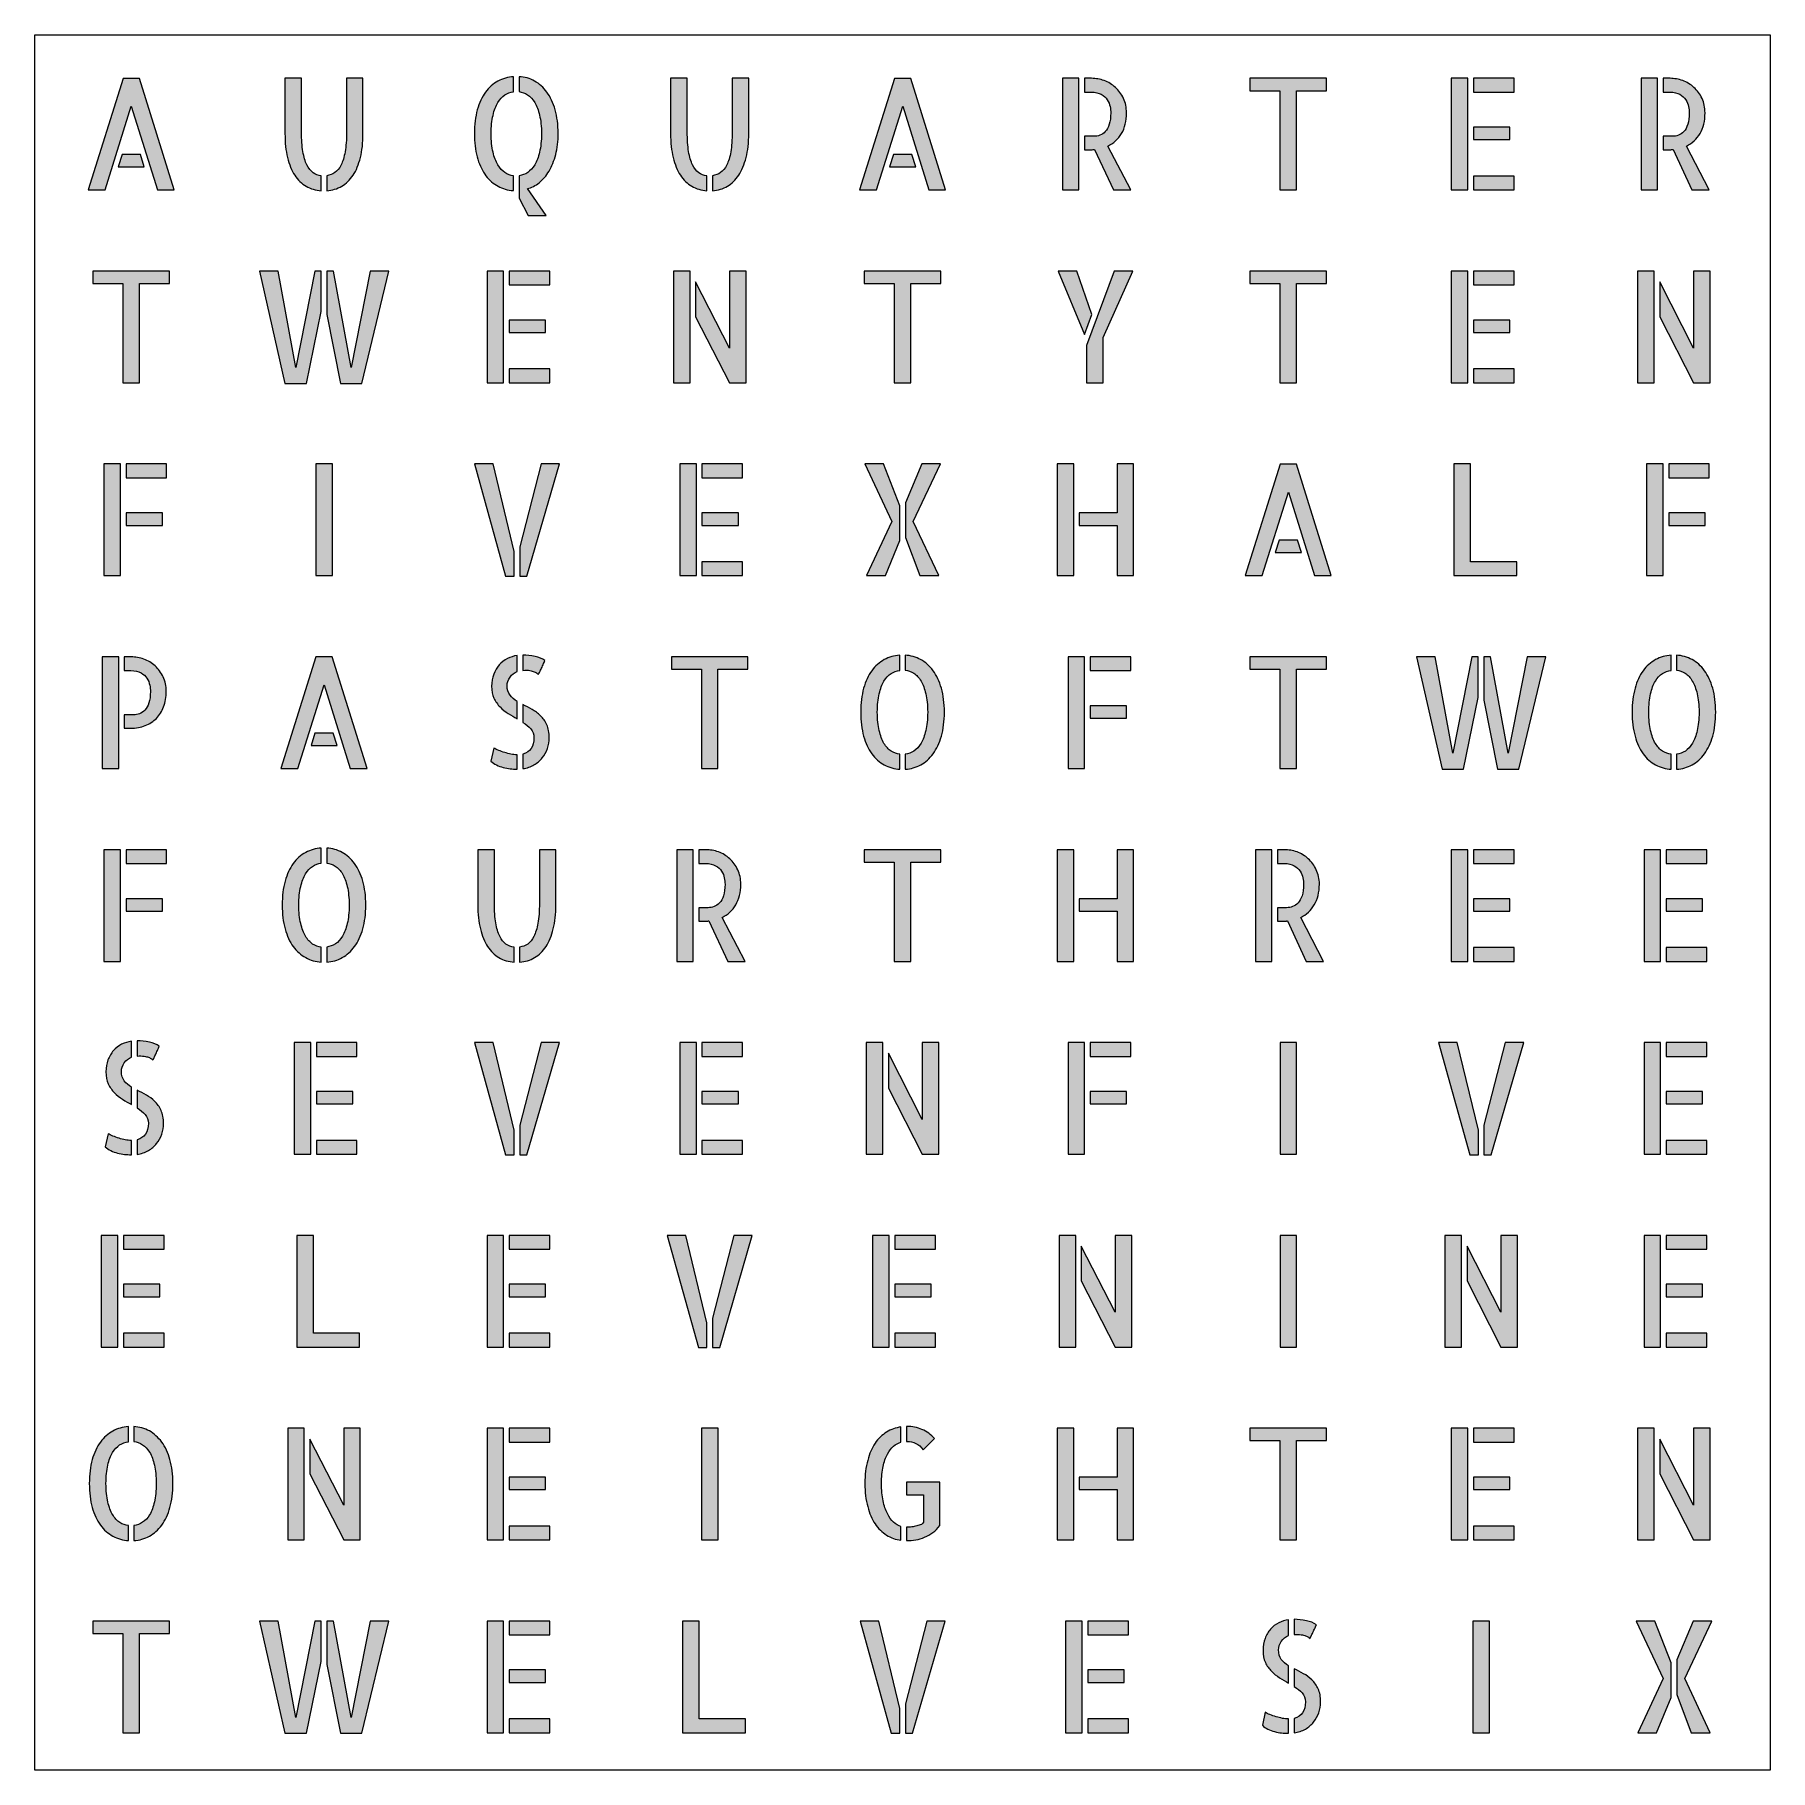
# Model space of a CAD drawing. Header units: millimetres. Extents: x 0 to 150, y -150 to 0.
import ezdxf

# ---------------------------------------------------------------- set-up
doc = ezdxf.new("R2010")
doc.units = ezdxf.units.MM
doc.header["$MEASUREMENT"] = 0
doc.layers.add('EN', color=7, linetype='Continuous', lineweight=0)
doc.layers.add('Laag 2', color=7, linetype='Continuous', lineweight=0)

# ---------------------------------------------------------------- blocks, each defined once
blk = doc.blocks.new('Block_0')
at = {"layer": 'EN', "true_color": 0x1d1d1b, "transparency": 33554687}
h = blk.add_hatch(color=250, dxfattribs=at)
h.dxf.hatch_style = 2
edge = h.paths.add_edge_path()
edge.add_spline(control_points=[(9.13, -10.36), (9.13, -10.36), (9.47, -11.42), (9.47, -11.42), (9.47, -11.42), (7.22, -11.42), (7.22, -11.42), (7.22, -11.42), (7.55, -10.36), (7.55, -10.36), (7.55, -10.36), (9.13, -10.36), (9.13, -10.36)], knot_values=[0, 0, 0, 0, 1, 1, 1, 2, 2, 2, 3, 3, 3, 4, 4, 4, 4], degree=3, periodic=0)
edge = h.paths.add_edge_path()
edge.add_spline(control_points=[(12.06, -13.42), (12.06, -13.42), (10.6, -13.42), (10.6, -13.42), (10.6, -13.42), (8.35, -6.19), (8.35, -6.19), (8.35, -6.19), (6.08, -13.42), (6.08, -13.42), (6.08, -13.42), (4.61, -13.42), (4.61, -13.42), (4.61, -13.42), (7.64, -3.78), (7.64, -3.78), (7.64, -3.78), (9.05, -3.78), (9.05, -3.78), (9.05, -3.78), (12.06, -13.42), (12.06, -13.42)], knot_values=[0, 0, 0, 0, 1, 1, 1, 2, 2, 2, 3, 3, 3, 4, 4, 4, 5, 5, 5, 6, 6, 6, 7, 7, 7, 7], degree=3, periodic=0)
at = {"layer": 'EN'}
for points, knots in [([(12.06, -13.42), (12.06, -13.42), (10.6, -13.42), (10.6, -13.42), (10.6, -13.42), (8.35, -6.19), (8.35, -6.19), (8.35, -6.19), (6.08, -13.42), (6.08, -13.42), (6.08, -13.42), (4.61, -13.42), (4.61, -13.42), (4.61, -13.42), (7.64, -3.78), (7.64, -3.78), (7.64, -3.78), (9.05, -3.78), (9.05, -3.78), (9.05, -3.78), (12.06, -13.42), (12.06, -13.42)], [0, 0, 0, 0, 1, 1, 1, 2, 2, 2, 3, 3, 3, 4, 4, 4, 5, 5, 5, 6, 6, 6, 7, 7, 7, 7]), ([(9.13, -10.36), (9.13, -10.36), (9.47, -11.42), (9.47, -11.42), (9.47, -11.42), (7.22, -11.42), (7.22, -11.42), (7.22, -11.42), (7.55, -10.36), (7.55, -10.36), (7.55, -10.36), (9.13, -10.36), (9.13, -10.36)], [0, 0, 0, 0, 1, 1, 1, 2, 2, 2, 3, 3, 3, 4, 4, 4, 4])]:
    blk.add_open_spline(points, degree=3, knots=knots, dxfattribs=at)
blk = doc.blocks.new('Block_1')
at = {"layer": 'EN', "true_color": 0x1d1d1b, "transparency": 33554687}
h = blk.add_hatch(color=250, dxfattribs=at)
h.dxf.hatch_style = 2
edge = h.paths.add_edge_path()
edge.add_spline(control_points=[(28.37, -3.77), (28.37, -3.77), (28.37, -8.55), (28.37, -8.55), (28.37, -9.33), (28.3, -10.02), (28.15, -10.62), (28, -11.22), (27.79, -11.73), (27.52, -12.14), (27.25, -12.56), (26.92, -12.88), (26.54, -13.1), (26.15, -13.32), (25.72, -13.45), (25.24, -13.48), (25.24, -13.48), (25.24, -12.19), (25.24, -12.19), (25.5, -12.15), (25.73, -12.06), (25.94, -11.92), (26.15, -11.78), (26.33, -11.56), (26.48, -11.26), (26.63, -10.96), (26.74, -10.58), (26.83, -10.11), (26.91, -9.65), (26.95, -9.07), (26.95, -8.39), (26.95, -8.39), (26.95, -3.77), (26.95, -3.77), (26.95, -3.77), (28.37, -3.77), (28.37, -3.77)], knot_values=[0, 0, 0, 0, 1, 1, 1, 2, 2, 2, 3, 3, 3, 4, 4, 4, 5, 5, 5, 6, 6, 6, 7, 7, 7, 8, 8, 8, 9, 9, 9, 10, 10, 10, 11, 11, 11, 12, 12, 12, 12], degree=3, periodic=0)
edge = h.paths.add_edge_path()
edge.add_spline(control_points=[(23.06, -8.39), (23.06, -9.06), (23.1, -9.63), (23.18, -10.1), (23.26, -10.57), (23.37, -10.95), (23.52, -11.25), (23.67, -11.55), (23.85, -11.78), (24.06, -11.93), (24.27, -12.08), (24.5, -12.16), (24.76, -12.19), (24.76, -12.19), (24.76, -13.48), (24.76, -13.48), (24.28, -13.45), (23.85, -13.32), (23.46, -13.1), (23.07, -12.88), (22.74, -12.56), (22.47, -12.14), (22.21, -11.73), (22, -11.22), (21.85, -10.62), (21.7, -10.02), (21.63, -9.33), (21.63, -8.55), (21.63, -8.55), (21.63, -3.77), (21.63, -3.77), (21.63, -3.77), (23.06, -3.77), (23.06, -3.77), (23.06, -3.77), (23.06, -8.39), (23.06, -8.39)], knot_values=[0, 0, 0, 0, 1, 1, 1, 2, 2, 2, 3, 3, 3, 4, 4, 4, 5, 5, 5, 6, 6, 6, 7, 7, 7, 8, 8, 8, 9, 9, 9, 10, 10, 10, 11, 11, 11, 12, 12, 12, 12], degree=3, periodic=0)
at = {"layer": 'EN'}
for points in [[(23.06, -8.39), (23.06, -9.06), (23.1, -9.63), (23.18, -10.1), (23.26, -10.57), (23.37, -10.95), (23.52, -11.25), (23.67, -11.55), (23.85, -11.78), (24.06, -11.93), (24.27, -12.08), (24.5, -12.16), (24.76, -12.19), (24.76, -12.19), (24.76, -13.48), (24.76, -13.48), (24.28, -13.45), (23.85, -13.32), (23.46, -13.1), (23.07, -12.88), (22.74, -12.56), (22.47, -12.14), (22.21, -11.73), (22, -11.22), (21.85, -10.62), (21.7, -10.02), (21.63, -9.33), (21.63, -8.55), (21.63, -8.55), (21.63, -3.77), (21.63, -3.77), (21.63, -3.77), (23.06, -3.77), (23.06, -3.77), (23.06, -3.77), (23.06, -8.39), (23.06, -8.39)], [(28.37, -3.77), (28.37, -3.77), (28.37, -8.55), (28.37, -8.55), (28.37, -9.33), (28.3, -10.02), (28.15, -10.62), (28, -11.22), (27.79, -11.73), (27.52, -12.14), (27.25, -12.56), (26.92, -12.88), (26.54, -13.1), (26.15, -13.32), (25.72, -13.45), (25.24, -13.48), (25.24, -13.48), (25.24, -12.19), (25.24, -12.19), (25.5, -12.15), (25.73, -12.06), (25.94, -11.92), (26.15, -11.78), (26.33, -11.56), (26.48, -11.26), (26.63, -10.96), (26.74, -10.58), (26.83, -10.11), (26.91, -9.65), (26.95, -9.07), (26.95, -8.39), (26.95, -8.39), (26.95, -3.77), (26.95, -3.77), (26.95, -3.77), (28.37, -3.77), (28.37, -3.77)]]:
    blk.add_open_spline(points, degree=3, knots=[0, 0, 0, 0, 1, 1, 1, 2, 2, 2, 3, 3, 3, 4, 4, 4, 5, 5, 5, 6, 6, 6, 7, 7, 7, 8, 8, 8, 9, 9, 9, 10, 10, 10, 11, 11, 11, 12, 12, 12, 12], dxfattribs=at)
blk = doc.blocks.new('Block_2')
at = {"layer": 'EN', "true_color": 0x1d1d1b, "transparency": 33554687}
h = blk.add_hatch(color=250, dxfattribs=at)
h.dxf.hatch_style = 2
edge = h.paths.add_edge_path()
edge.add_spline(control_points=[(45.24, -8.55), (45.24, -9.21), (45.17, -9.81), (45.03, -10.36), (44.89, -10.9), (44.69, -11.37), (44.45, -11.78), (44.21, -12.19), (43.93, -12.53), (43.6, -12.79), (43.28, -13.05), (42.94, -13.22), (42.58, -13.3), (42.58, -13.3), (44.2, -15.63), (44.2, -15.63), (44.2, -15.63), (42.65, -15.63), (42.65, -15.63), (42.65, -15.63), (41.86, -14.13), (41.86, -14.13), (41.86, -14.13), (41.86, -12.19), (41.86, -12.19), (42.13, -12.15), (42.38, -12.06), (42.61, -11.91), (42.84, -11.75), (43.04, -11.53), (43.22, -11.24), (43.39, -10.95), (43.53, -10.58), (43.63, -10.14), (43.74, -9.7), (43.8, -9.17), (43.8, -8.55), (43.8, -7.93), (43.74, -7.4), (43.63, -6.96), (43.53, -6.52), (43.39, -6.15), (43.21, -5.86), (43.03, -5.57), (42.83, -5.34), (42.6, -5.19), (42.37, -5.04), (42.12, -4.95), (41.86, -4.92), (41.86, -4.92), (41.86, -3.63), (41.86, -3.63), (42.34, -3.65), (42.79, -3.78), (43.2, -4.01), (43.61, -4.23), (43.97, -4.55), (44.27, -4.97), (44.57, -5.38), (44.81, -5.89), (44.98, -6.49), (45.15, -7.09), (45.24, -7.77), (45.24, -8.55)], knot_values=[0, 0, 0, 0, 1, 1, 1, 2, 2, 2, 3, 3, 3, 4, 4, 4, 5, 5, 5, 6, 6, 6, 7, 7, 7, 8, 8, 8, 9, 9, 9, 10, 10, 10, 11, 11, 11, 12, 12, 12, 13, 13, 13, 14, 14, 14, 15, 15, 15, 16, 16, 16, 17, 17, 17, 18, 18, 18, 19, 19, 19, 20, 20, 20, 21, 21, 21, 21], degree=3, periodic=0)
edge = h.paths.add_edge_path()
edge.add_spline(control_points=[(38, -8.55), (38, -7.77), (38.08, -7.09), (38.25, -6.49), (38.42, -5.89), (38.66, -5.38), (38.96, -4.97), (39.26, -4.55), (39.62, -4.24), (40.04, -4.01), (40.45, -3.79), (40.9, -3.66), (41.38, -3.63), (41.38, -3.63), (41.38, -4.94), (41.38, -4.94), (41.11, -4.97), (40.86, -5.06), (40.63, -5.21), (40.4, -5.36), (40.2, -5.58), (40.02, -5.87), (39.85, -6.15), (39.71, -6.52), (39.61, -6.97), (39.5, -7.41), (39.44, -7.94), (39.44, -8.55), (39.44, -9.17), (39.5, -9.7), (39.61, -10.14), (39.71, -10.58), (39.85, -10.95), (40.03, -11.25), (40.21, -11.54), (40.41, -11.77), (40.64, -11.92), (40.87, -12.07), (41.12, -12.16), (41.38, -12.19), (41.38, -12.19), (41.38, -13.46), (41.38, -13.46), (41.38, -13.46), (41.17, -13.46), (41.17, -13.46), (40.71, -13.4), (40.29, -13.25), (39.9, -13.01), (39.51, -12.78), (39.18, -12.46), (38.89, -12.04), (38.61, -11.63), (38.39, -11.14), (38.23, -10.55), (38.08, -9.97), (38, -9.3), (38, -8.55)], knot_values=[0, 0, 0, 0, 1, 1, 1, 2, 2, 2, 3, 3, 3, 4, 4, 4, 5, 5, 5, 6, 6, 6, 7, 7, 7, 8, 8, 8, 9, 9, 9, 10, 10, 10, 11, 11, 11, 12, 12, 12, 13, 13, 13, 14, 14, 14, 15, 15, 15, 16, 16, 16, 17, 17, 17, 18, 18, 18, 19, 19, 19, 19], degree=3, periodic=0)
at = {"layer": 'EN'}
for points, knots in [([(38, -8.55), (38, -7.77), (38.08, -7.09), (38.25, -6.49), (38.42, -5.89), (38.66, -5.38), (38.96, -4.97), (39.26, -4.55), (39.62, -4.24), (40.04, -4.01), (40.45, -3.79), (40.9, -3.66), (41.38, -3.63), (41.38, -3.63), (41.38, -4.94), (41.38, -4.94), (41.11, -4.97), (40.86, -5.06), (40.63, -5.21), (40.4, -5.36), (40.2, -5.58), (40.02, -5.87), (39.85, -6.15), (39.71, -6.52), (39.61, -6.97), (39.5, -7.41), (39.44, -7.94), (39.44, -8.55), (39.44, -9.17), (39.5, -9.7), (39.61, -10.14), (39.71, -10.58), (39.85, -10.95), (40.03, -11.25), (40.21, -11.54), (40.41, -11.77), (40.64, -11.92), (40.87, -12.07), (41.12, -12.16), (41.38, -12.19), (41.38, -12.19), (41.38, -13.46), (41.38, -13.46), (41.38, -13.46), (41.17, -13.46), (41.17, -13.46), (40.71, -13.4), (40.29, -13.25), (39.9, -13.01), (39.51, -12.78), (39.18, -12.46), (38.89, -12.04), (38.61, -11.63), (38.39, -11.14), (38.23, -10.55), (38.08, -9.97), (38, -9.3), (38, -8.55)], [0, 0, 0, 0, 1, 1, 1, 2, 2, 2, 3, 3, 3, 4, 4, 4, 5, 5, 5, 6, 6, 6, 7, 7, 7, 8, 8, 8, 9, 9, 9, 10, 10, 10, 11, 11, 11, 12, 12, 12, 13, 13, 13, 14, 14, 14, 15, 15, 15, 16, 16, 16, 17, 17, 17, 18, 18, 18, 19, 19, 19, 19]), ([(45.24, -8.55), (45.24, -9.21), (45.17, -9.81), (45.03, -10.36), (44.89, -10.9), (44.69, -11.37), (44.45, -11.78), (44.21, -12.19), (43.93, -12.53), (43.6, -12.79), (43.28, -13.05), (42.94, -13.22), (42.58, -13.3), (42.58, -13.3), (44.2, -15.63), (44.2, -15.63), (44.2, -15.63), (42.65, -15.63), (42.65, -15.63), (42.65, -15.63), (41.86, -14.13), (41.86, -14.13), (41.86, -14.13), (41.86, -12.19), (41.86, -12.19), (42.13, -12.15), (42.38, -12.06), (42.61, -11.91), (42.84, -11.75), (43.04, -11.53), (43.22, -11.24), (43.39, -10.95), (43.53, -10.58), (43.63, -10.14), (43.74, -9.7), (43.8, -9.17), (43.8, -8.55), (43.8, -7.93), (43.74, -7.4), (43.63, -6.96), (43.53, -6.52), (43.39, -6.15), (43.21, -5.86), (43.03, -5.57), (42.83, -5.34), (42.6, -5.19), (42.37, -5.04), (42.12, -4.95), (41.86, -4.92), (41.86, -4.92), (41.86, -3.63), (41.86, -3.63), (42.34, -3.65), (42.79, -3.78), (43.2, -4.01), (43.61, -4.23), (43.97, -4.55), (44.27, -4.97), (44.57, -5.38), (44.81, -5.89), (44.98, -6.49), (45.15, -7.09), (45.24, -7.77), (45.24, -8.55)], [0, 0, 0, 0, 1, 1, 1, 2, 2, 2, 3, 3, 3, 4, 4, 4, 5, 5, 5, 6, 6, 6, 7, 7, 7, 8, 8, 8, 9, 9, 9, 10, 10, 10, 11, 11, 11, 12, 12, 12, 13, 13, 13, 14, 14, 14, 15, 15, 15, 16, 16, 16, 17, 17, 17, 18, 18, 18, 19, 19, 19, 20, 20, 20, 21, 21, 21, 21])]:
    blk.add_open_spline(points, degree=3, knots=knots, dxfattribs=at)
blk = doc.blocks.new('Block_3')
at = {"layer": 'EN', "true_color": 0x1d1d1b, "transparency": 33554687}
h = blk.add_hatch(color=250, dxfattribs=at)
h.dxf.hatch_style = 2
edge = h.paths.add_edge_path()
edge.add_spline(control_points=[(61.71, -3.77), (61.71, -3.77), (61.71, -8.55), (61.71, -8.55), (61.71, -9.33), (61.63, -10.02), (61.48, -10.62), (61.33, -11.22), (61.12, -11.73), (60.85, -12.14), (60.58, -12.56), (60.25, -12.88), (59.87, -13.1), (59.49, -13.32), (59.05, -13.45), (58.57, -13.48), (58.57, -13.48), (58.57, -12.19), (58.57, -12.19), (58.83, -12.15), (59.07, -12.06), (59.28, -11.92), (59.48, -11.78), (59.66, -11.56), (59.81, -11.26), (59.96, -10.96), (60.08, -10.58), (60.16, -10.11), (60.24, -9.65), (60.28, -9.07), (60.28, -8.39), (60.28, -8.39), (60.28, -3.77), (60.28, -3.77), (60.28, -3.77), (61.71, -3.77), (61.71, -3.77)], knot_values=[0, 0, 0, 0, 1, 1, 1, 2, 2, 2, 3, 3, 3, 4, 4, 4, 5, 5, 5, 6, 6, 6, 7, 7, 7, 8, 8, 8, 9, 9, 9, 10, 10, 10, 11, 11, 11, 12, 12, 12, 12], degree=3, periodic=0)
edge = h.paths.add_edge_path()
edge.add_spline(control_points=[(56.4, -8.39), (56.4, -9.06), (56.44, -9.63), (56.51, -10.1), (56.59, -10.57), (56.71, -10.95), (56.86, -11.25), (57, -11.55), (57.18, -11.78), (57.39, -11.93), (57.6, -12.08), (57.83, -12.16), (58.09, -12.19), (58.09, -12.19), (58.09, -13.48), (58.09, -13.48), (57.61, -13.45), (57.18, -13.32), (56.79, -13.1), (56.4, -12.88), (56.07, -12.56), (55.81, -12.14), (55.54, -11.73), (55.33, -11.22), (55.18, -10.62), (55.03, -10.02), (54.96, -9.33), (54.96, -8.55), (54.96, -8.55), (54.96, -3.77), (54.96, -3.77), (54.96, -3.77), (56.4, -3.77), (56.4, -3.77), (56.4, -3.77), (56.4, -8.39), (56.4, -8.39)], knot_values=[0, 0, 0, 0, 1, 1, 1, 2, 2, 2, 3, 3, 3, 4, 4, 4, 5, 5, 5, 6, 6, 6, 7, 7, 7, 8, 8, 8, 9, 9, 9, 10, 10, 10, 11, 11, 11, 12, 12, 12, 12], degree=3, periodic=0)
at = {"layer": 'EN'}
for points in [[(56.4, -8.39), (56.4, -9.06), (56.44, -9.63), (56.51, -10.1), (56.59, -10.57), (56.71, -10.95), (56.86, -11.25), (57, -11.55), (57.18, -11.78), (57.39, -11.93), (57.6, -12.08), (57.83, -12.16), (58.09, -12.19), (58.09, -12.19), (58.09, -13.48), (58.09, -13.48), (57.61, -13.45), (57.18, -13.32), (56.79, -13.1), (56.4, -12.88), (56.07, -12.56), (55.81, -12.14), (55.54, -11.73), (55.33, -11.22), (55.18, -10.62), (55.03, -10.02), (54.96, -9.33), (54.96, -8.55), (54.96, -8.55), (54.96, -3.77), (54.96, -3.77), (54.96, -3.77), (56.4, -3.77), (56.4, -3.77), (56.4, -3.77), (56.4, -8.39), (56.4, -8.39)], [(61.71, -3.77), (61.71, -3.77), (61.71, -8.55), (61.71, -8.55), (61.71, -9.33), (61.63, -10.02), (61.48, -10.62), (61.33, -11.22), (61.12, -11.73), (60.85, -12.14), (60.58, -12.56), (60.25, -12.88), (59.87, -13.1), (59.49, -13.32), (59.05, -13.45), (58.57, -13.48), (58.57, -13.48), (58.57, -12.19), (58.57, -12.19), (58.83, -12.15), (59.07, -12.06), (59.28, -11.92), (59.48, -11.78), (59.66, -11.56), (59.81, -11.26), (59.96, -10.96), (60.08, -10.58), (60.16, -10.11), (60.24, -9.65), (60.28, -9.07), (60.28, -8.39), (60.28, -8.39), (60.28, -3.77), (60.28, -3.77), (60.28, -3.77), (61.71, -3.77), (61.71, -3.77)]]:
    blk.add_open_spline(points, degree=3, knots=[0, 0, 0, 0, 1, 1, 1, 2, 2, 2, 3, 3, 3, 4, 4, 4, 5, 5, 5, 6, 6, 6, 7, 7, 7, 8, 8, 8, 9, 9, 9, 10, 10, 10, 11, 11, 11, 12, 12, 12, 12], dxfattribs=at)
blk = doc.blocks.new('Block_4')
at = {"layer": 'EN', "true_color": 0x1d1d1b, "transparency": 33554687}
h = blk.add_hatch(color=250, dxfattribs=at)
h.dxf.hatch_style = 2
edge = h.paths.add_edge_path()
edge.add_spline(control_points=[(75.8, -10.36), (75.8, -10.36), (76.14, -11.42), (76.14, -11.42), (76.14, -11.42), (73.89, -11.42), (73.89, -11.42), (73.89, -11.42), (74.22, -10.36), (74.22, -10.36), (74.22, -10.36), (75.8, -10.36), (75.8, -10.36)], knot_values=[0, 0, 0, 0, 1, 1, 1, 2, 2, 2, 3, 3, 3, 4, 4, 4, 4], degree=3, periodic=0)
edge = h.paths.add_edge_path()
edge.add_spline(control_points=[(78.73, -13.42), (78.73, -13.42), (77.27, -13.42), (77.27, -13.42), (77.27, -13.42), (75.02, -6.19), (75.02, -6.19), (75.02, -6.19), (72.75, -13.42), (72.75, -13.42), (72.75, -13.42), (71.27, -13.42), (71.27, -13.42), (71.27, -13.42), (74.31, -3.78), (74.31, -3.78), (74.31, -3.78), (75.71, -3.78), (75.71, -3.78), (75.71, -3.78), (78.73, -13.42), (78.73, -13.42)], knot_values=[0, 0, 0, 0, 1, 1, 1, 2, 2, 2, 3, 3, 3, 4, 4, 4, 5, 5, 5, 6, 6, 6, 7, 7, 7, 7], degree=3, periodic=0)
at = {"layer": 'EN'}
for points, knots in [([(78.73, -13.42), (78.73, -13.42), (77.27, -13.42), (77.27, -13.42), (77.27, -13.42), (75.02, -6.19), (75.02, -6.19), (75.02, -6.19), (72.75, -13.42), (72.75, -13.42), (72.75, -13.42), (71.27, -13.42), (71.27, -13.42), (71.27, -13.42), (74.31, -3.78), (74.31, -3.78), (74.31, -3.78), (75.71, -3.78), (75.71, -3.78), (75.71, -3.78), (78.73, -13.42), (78.73, -13.42)], [0, 0, 0, 0, 1, 1, 1, 2, 2, 2, 3, 3, 3, 4, 4, 4, 5, 5, 5, 6, 6, 6, 7, 7, 7, 7]), ([(75.8, -10.36), (75.8, -10.36), (76.14, -11.42), (76.14, -11.42), (76.14, -11.42), (73.89, -11.42), (73.89, -11.42), (73.89, -11.42), (74.22, -10.36), (74.22, -10.36), (74.22, -10.36), (75.8, -10.36), (75.8, -10.36)], [0, 0, 0, 0, 1, 1, 1, 2, 2, 2, 3, 3, 3, 4, 4, 4, 4])]:
    blk.add_open_spline(points, degree=3, knots=knots, dxfattribs=at)
blk = doc.blocks.new('Block_5')
at = {"layer": 'EN', "true_color": 0x1d1d1b, "transparency": 33554687}
h = blk.add_hatch(color=250, dxfattribs=at)
h.dxf.hatch_style = 2
edge = h.paths.add_edge_path()
edge.add_spline(control_points=[(94.73, -13.42), (94.73, -13.42), (93.23, -13.42), (93.23, -13.42), (93.23, -13.42), (91.6, -9.92), (91.6, -9.92), (91.57, -9.92), (91.55, -9.93), (91.52, -9.93), (91.49, -9.93), (91.45, -9.94), (91.4, -9.94), (91.34, -9.94), (91.26, -9.94), (91.15, -9.94), (91.05, -9.94), (90.91, -9.94), (90.74, -9.94), (90.74, -9.94), (90.74, -8.78), (90.74, -8.78), (90.74, -8.78), (91.54, -8.78), (91.54, -8.78), (91.71, -8.78), (91.88, -8.75), (92.06, -8.69), (92.23, -8.62), (92.39, -8.51), (92.53, -8.37), (92.67, -8.22), (92.78, -8.01), (92.87, -7.74), (92.95, -7.48), (93, -7.15), (93, -6.76), (93, -6.6), (92.98, -6.42), (92.94, -6.21), (92.9, -6.01), (92.82, -5.81), (92.7, -5.62), (92.58, -5.44), (92.4, -5.28), (92.18, -5.15), (91.97, -5.03), (91.67, -4.96), (91.31, -4.96), (91.31, -4.96), (90.74, -4.96), (90.74, -4.96), (90.74, -4.96), (90.74, -3.77), (90.74, -3.77), (90.74, -3.77), (91.34, -3.77), (91.34, -3.77), (91.71, -3.77), (92.07, -3.84), (92.43, -3.97), (92.79, -4.1), (93.12, -4.29), (93.4, -4.56), (93.69, -4.82), (93.92, -5.13), (94.1, -5.51), (94.28, -5.88), (94.36, -6.29), (94.36, -6.76), (94.36, -7.45), (94.22, -8.05), (93.93, -8.54), (93.64, -9.03), (93.24, -9.39), (92.75, -9.62), (92.75, -9.62), (94.73, -13.42), (94.73, -13.42)], knot_values=[0, 0, 0, 0, 1, 1, 1, 2, 2, 2, 3, 3, 3, 4, 4, 4, 5, 5, 5, 6, 6, 6, 7, 7, 7, 8, 8, 8, 9, 9, 9, 10, 10, 10, 11, 11, 11, 12, 12, 12, 13, 13, 13, 14, 14, 14, 15, 15, 15, 16, 16, 16, 17, 17, 17, 18, 18, 18, 19, 19, 19, 20, 20, 20, 21, 21, 21, 22, 22, 22, 23, 23, 23, 24, 24, 24, 25, 25, 25, 26, 26, 26, 26], degree=3, periodic=0)
edge = h.paths.add_edge_path()
edge.add_spline(control_points=[(88.84, -3.77), (88.84, -3.77), (90.25, -3.77), (90.25, -3.77), (90.25, -3.77), (90.25, -13.42), (90.25, -13.42), (90.25, -13.42), (88.84, -13.42), (88.84, -13.42), (88.84, -13.42), (88.84, -3.77), (88.84, -3.77)], knot_values=[0, 0, 0, 0, 1, 1, 1, 2, 2, 2, 3, 3, 3, 4, 4, 4, 4], degree=3, periodic=0)
at = {"layer": 'EN'}
for points, knots in [([(88.84, -3.77), (88.84, -3.77), (90.25, -3.77), (90.25, -3.77), (90.25, -3.77), (90.25, -13.42), (90.25, -13.42), (90.25, -13.42), (88.84, -13.42), (88.84, -13.42), (88.84, -13.42), (88.84, -3.77), (88.84, -3.77)], [0, 0, 0, 0, 1, 1, 1, 2, 2, 2, 3, 3, 3, 4, 4, 4, 4]), ([(94.73, -13.42), (94.73, -13.42), (93.23, -13.42), (93.23, -13.42), (93.23, -13.42), (91.6, -9.92), (91.6, -9.92), (91.57, -9.92), (91.55, -9.93), (91.52, -9.93), (91.49, -9.93), (91.45, -9.94), (91.4, -9.94), (91.34, -9.94), (91.26, -9.94), (91.15, -9.94), (91.05, -9.94), (90.91, -9.94), (90.74, -9.94), (90.74, -9.94), (90.74, -8.78), (90.74, -8.78), (90.74, -8.78), (91.54, -8.78), (91.54, -8.78), (91.71, -8.78), (91.88, -8.75), (92.06, -8.69), (92.23, -8.62), (92.39, -8.51), (92.53, -8.37), (92.67, -8.22), (92.78, -8.01), (92.87, -7.74), (92.95, -7.48), (93, -7.15), (93, -6.76), (93, -6.6), (92.98, -6.42), (92.94, -6.21), (92.9, -6.01), (92.82, -5.81), (92.7, -5.62), (92.58, -5.44), (92.4, -5.28), (92.18, -5.15), (91.97, -5.03), (91.67, -4.96), (91.31, -4.96), (91.31, -4.96), (90.74, -4.96), (90.74, -4.96), (90.74, -4.96), (90.74, -3.77), (90.74, -3.77), (90.74, -3.77), (91.34, -3.77), (91.34, -3.77), (91.71, -3.77), (92.07, -3.84), (92.43, -3.97), (92.79, -4.1), (93.12, -4.29), (93.4, -4.56), (93.69, -4.82), (93.92, -5.13), (94.1, -5.51), (94.28, -5.88), (94.36, -6.29), (94.36, -6.76), (94.36, -7.45), (94.22, -8.05), (93.93, -8.54), (93.64, -9.03), (93.24, -9.39), (92.75, -9.62), (92.75, -9.62), (94.73, -13.42), (94.73, -13.42)], [0, 0, 0, 0, 1, 1, 1, 2, 2, 2, 3, 3, 3, 4, 4, 4, 5, 5, 5, 6, 6, 6, 7, 7, 7, 8, 8, 8, 9, 9, 9, 10, 10, 10, 11, 11, 11, 12, 12, 12, 13, 13, 13, 14, 14, 14, 15, 15, 15, 16, 16, 16, 17, 17, 17, 18, 18, 18, 19, 19, 19, 20, 20, 20, 21, 21, 21, 22, 22, 22, 23, 23, 23, 24, 24, 24, 25, 25, 25, 26, 26, 26, 26])]:
    blk.add_open_spline(points, degree=3, knots=knots, dxfattribs=at)
blk = doc.blocks.new('Block_6')
at = {"layer": 'EN', "true_color": 0x1d1d1b, "transparency": 33554687}
h = blk.add_hatch(color=250, dxfattribs=at)
h.dxf.hatch_style = 2
edge = h.paths.add_edge_path()
edge.add_spline(control_points=[(111.64, -3.77), (111.64, -3.77), (111.64, -4.84), (111.64, -4.84), (111.64, -4.84), (109.05, -4.84), (109.05, -4.84), (109.05, -4.84), (109.05, -13.42), (109.05, -13.42), (109.05, -13.42), (107.62, -13.42), (107.62, -13.42), (107.62, -13.42), (107.62, -4.84), (107.62, -4.84), (107.62, -4.84), (105.03, -4.84), (105.03, -4.84), (105.03, -4.84), (105.03, -3.77), (105.03, -3.77), (105.03, -3.77), (111.64, -3.77), (111.64, -3.77)], knot_values=[0, 0, 0, 0, 1, 1, 1, 2, 2, 2, 3, 3, 3, 4, 4, 4, 5, 5, 5, 6, 6, 6, 7, 7, 7, 8, 8, 8, 8], degree=3, periodic=0)
at = {"layer": 'EN'}
blk.add_open_spline([(111.64, -3.77), (111.64, -3.77), (111.64, -4.84), (111.64, -4.84), (111.64, -4.84), (109.05, -4.84), (109.05, -4.84), (109.05, -4.84), (109.05, -13.42), (109.05, -13.42), (109.05, -13.42), (107.62, -13.42), (107.62, -13.42), (107.62, -13.42), (107.62, -4.84), (107.62, -4.84), (107.62, -4.84), (105.03, -4.84), (105.03, -4.84), (105.03, -4.84), (105.03, -3.77), (105.03, -3.77), (105.03, -3.77), (111.64, -3.77), (111.64, -3.77)], degree=3, knots=[0, 0, 0, 0, 1, 1, 1, 2, 2, 2, 3, 3, 3, 4, 4, 4, 5, 5, 5, 6, 6, 6, 7, 7, 7, 8, 8, 8, 8], dxfattribs=at)
blk = doc.blocks.new('Block_7')
at = {"layer": 'EN', "true_color": 0x1d1d1b, "transparency": 33554687}
h = blk.add_hatch(color=250, dxfattribs=at)
h.dxf.hatch_style = 2
edge = h.paths.add_edge_path()
edge.add_spline(control_points=[(124.34, -12.23), (124.34, -12.23), (127.85, -12.23), (127.85, -12.23), (127.85, -12.23), (127.85, -13.42), (127.85, -13.42), (127.85, -13.42), (124.34, -13.42), (124.34, -13.42), (124.34, -13.42), (124.34, -12.23), (124.34, -12.23)], knot_values=[0, 0, 0, 0, 1, 1, 1, 2, 2, 2, 3, 3, 3, 4, 4, 4, 4], degree=3, periodic=0)
edge = h.paths.add_edge_path()
edge.add_spline(control_points=[(127.48, -9.07), (127.48, -9.07), (124.34, -9.07), (124.34, -9.07), (124.34, -9.07), (124.34, -8), (124.34, -8), (124.34, -8), (127.48, -8), (127.48, -8), (127.48, -8), (127.48, -9.07), (127.48, -9.07)], knot_values=[0, 0, 0, 0, 1, 1, 1, 2, 2, 2, 3, 3, 3, 4, 4, 4, 4], degree=3, periodic=0)
edge = h.paths.add_edge_path()
edge.add_spline(control_points=[(127.85, -3.77), (127.85, -3.77), (127.85, -4.96), (127.85, -4.96), (127.85, -4.96), (124.34, -4.96), (124.34, -4.96), (124.34, -4.96), (124.34, -3.77), (124.34, -3.77), (124.34, -3.77), (127.85, -3.77), (127.85, -3.77)], knot_values=[0, 0, 0, 0, 1, 1, 1, 2, 2, 2, 3, 3, 3, 4, 4, 4, 4], degree=3, periodic=0)
edge = h.paths.add_edge_path()
edge.add_spline(control_points=[(122.42, -3.77), (122.42, -3.77), (123.86, -3.77), (123.86, -3.77), (123.86, -3.77), (123.86, -13.42), (123.86, -13.42), (123.86, -13.42), (122.42, -13.42), (122.42, -13.42), (122.42, -13.42), (122.42, -3.77), (122.42, -3.77)], knot_values=[0, 0, 0, 0, 1, 1, 1, 2, 2, 2, 3, 3, 3, 4, 4, 4, 4], degree=3, periodic=0)
at = {"layer": 'EN'}
for points in [[(122.42, -3.77), (122.42, -3.77), (123.86, -3.77), (123.86, -3.77), (123.86, -3.77), (123.86, -13.42), (123.86, -13.42), (123.86, -13.42), (122.42, -13.42), (122.42, -13.42), (122.42, -13.42), (122.42, -3.77), (122.42, -3.77)], [(127.85, -3.77), (127.85, -3.77), (127.85, -4.96), (127.85, -4.96), (127.85, -4.96), (124.34, -4.96), (124.34, -4.96), (124.34, -4.96), (124.34, -3.77), (124.34, -3.77), (124.34, -3.77), (127.85, -3.77), (127.85, -3.77)], [(127.48, -9.07), (127.48, -9.07), (124.34, -9.07), (124.34, -9.07), (124.34, -9.07), (124.34, -8), (124.34, -8), (124.34, -8), (127.48, -8), (127.48, -8), (127.48, -8), (127.48, -9.07), (127.48, -9.07)], [(124.34, -12.23), (124.34, -12.23), (127.85, -12.23), (127.85, -12.23), (127.85, -12.23), (127.85, -13.42), (127.85, -13.42), (127.85, -13.42), (124.34, -13.42), (124.34, -13.42), (124.34, -13.42), (124.34, -12.23), (124.34, -12.23)]]:
    blk.add_open_spline(points, degree=3, knots=[0, 0, 0, 0, 1, 1, 1, 2, 2, 2, 3, 3, 3, 4, 4, 4, 4], dxfattribs=at)
blk = doc.blocks.new('Block_8')
at = {"layer": 'EN', "true_color": 0x1d1d1b, "transparency": 33554687}
h = blk.add_hatch(color=250, dxfattribs=at)
h.dxf.hatch_style = 2
edge = h.paths.add_edge_path()
edge.add_spline(control_points=[(144.73, -13.42), (144.73, -13.42), (143.23, -13.42), (143.23, -13.42), (143.23, -13.42), (141.6, -9.92), (141.6, -9.92), (141.57, -9.92), (141.55, -9.93), (141.52, -9.93), (141.49, -9.93), (141.45, -9.94), (141.4, -9.94), (141.34, -9.94), (141.26, -9.94), (141.15, -9.94), (141.05, -9.94), (140.91, -9.94), (140.74, -9.94), (140.74, -9.94), (140.74, -8.78), (140.74, -8.78), (140.74, -8.78), (141.54, -8.78), (141.54, -8.78), (141.71, -8.78), (141.88, -8.75), (142.06, -8.69), (142.23, -8.62), (142.39, -8.51), (142.53, -8.37), (142.67, -8.22), (142.78, -8.01), (142.87, -7.74), (142.95, -7.48), (143, -7.15), (143, -6.76), (143, -6.6), (142.98, -6.42), (142.94, -6.21), (142.9, -6.01), (142.82, -5.81), (142.7, -5.62), (142.58, -5.44), (142.4, -5.28), (142.18, -5.15), (141.97, -5.03), (141.67, -4.96), (141.31, -4.96), (141.31, -4.96), (140.74, -4.96), (140.74, -4.96), (140.74, -4.96), (140.74, -3.77), (140.74, -3.77), (140.74, -3.77), (141.34, -3.77), (141.34, -3.77), (141.71, -3.77), (142.07, -3.84), (142.43, -3.97), (142.79, -4.1), (143.12, -4.29), (143.4, -4.56), (143.69, -4.82), (143.92, -5.13), (144.1, -5.51), (144.28, -5.88), (144.36, -6.29), (144.36, -6.76), (144.36, -7.45), (144.22, -8.05), (143.93, -8.54), (143.64, -9.03), (143.24, -9.39), (142.75, -9.62), (142.75, -9.62), (144.73, -13.42), (144.73, -13.42)], knot_values=[0, 0, 0, 0, 1, 1, 1, 2, 2, 2, 3, 3, 3, 4, 4, 4, 5, 5, 5, 6, 6, 6, 7, 7, 7, 8, 8, 8, 9, 9, 9, 10, 10, 10, 11, 11, 11, 12, 12, 12, 13, 13, 13, 14, 14, 14, 15, 15, 15, 16, 16, 16, 17, 17, 17, 18, 18, 18, 19, 19, 19, 20, 20, 20, 21, 21, 21, 22, 22, 22, 23, 23, 23, 24, 24, 24, 25, 25, 25, 26, 26, 26, 26], degree=3, periodic=0)
edge = h.paths.add_edge_path()
edge.add_spline(control_points=[(138.84, -3.77), (138.84, -3.77), (140.25, -3.77), (140.25, -3.77), (140.25, -3.77), (140.25, -13.42), (140.25, -13.42), (140.25, -13.42), (138.84, -13.42), (138.84, -13.42), (138.84, -13.42), (138.84, -3.77), (138.84, -3.77)], knot_values=[0, 0, 0, 0, 1, 1, 1, 2, 2, 2, 3, 3, 3, 4, 4, 4, 4], degree=3, periodic=0)
at = {"layer": 'EN'}
for points, knots in [([(138.84, -3.77), (138.84, -3.77), (140.25, -3.77), (140.25, -3.77), (140.25, -3.77), (140.25, -13.42), (140.25, -13.42), (140.25, -13.42), (138.84, -13.42), (138.84, -13.42), (138.84, -13.42), (138.84, -3.77), (138.84, -3.77)], [0, 0, 0, 0, 1, 1, 1, 2, 2, 2, 3, 3, 3, 4, 4, 4, 4]), ([(144.73, -13.42), (144.73, -13.42), (143.23, -13.42), (143.23, -13.42), (143.23, -13.42), (141.6, -9.92), (141.6, -9.92), (141.57, -9.92), (141.55, -9.93), (141.52, -9.93), (141.49, -9.93), (141.45, -9.94), (141.4, -9.94), (141.34, -9.94), (141.26, -9.94), (141.15, -9.94), (141.05, -9.94), (140.91, -9.94), (140.74, -9.94), (140.74, -9.94), (140.74, -8.78), (140.74, -8.78), (140.74, -8.78), (141.54, -8.78), (141.54, -8.78), (141.71, -8.78), (141.88, -8.75), (142.06, -8.69), (142.23, -8.62), (142.39, -8.51), (142.53, -8.37), (142.67, -8.22), (142.78, -8.01), (142.87, -7.74), (142.95, -7.48), (143, -7.15), (143, -6.76), (143, -6.6), (142.98, -6.42), (142.94, -6.21), (142.9, -6.01), (142.82, -5.81), (142.7, -5.62), (142.58, -5.44), (142.4, -5.28), (142.18, -5.15), (141.97, -5.03), (141.67, -4.96), (141.31, -4.96), (141.31, -4.96), (140.74, -4.96), (140.74, -4.96), (140.74, -4.96), (140.74, -3.77), (140.74, -3.77), (140.74, -3.77), (141.34, -3.77), (141.34, -3.77), (141.71, -3.77), (142.07, -3.84), (142.43, -3.97), (142.79, -4.1), (143.12, -4.29), (143.4, -4.56), (143.69, -4.82), (143.92, -5.13), (144.1, -5.51), (144.28, -5.88), (144.36, -6.29), (144.36, -6.76), (144.36, -7.45), (144.22, -8.05), (143.93, -8.54), (143.64, -9.03), (143.24, -9.39), (142.75, -9.62), (142.75, -9.62), (144.73, -13.42), (144.73, -13.42)], [0, 0, 0, 0, 1, 1, 1, 2, 2, 2, 3, 3, 3, 4, 4, 4, 5, 5, 5, 6, 6, 6, 7, 7, 7, 8, 8, 8, 9, 9, 9, 10, 10, 10, 11, 11, 11, 12, 12, 12, 13, 13, 13, 14, 14, 14, 15, 15, 15, 16, 16, 16, 17, 17, 17, 18, 18, 18, 19, 19, 19, 20, 20, 20, 21, 21, 21, 22, 22, 22, 23, 23, 23, 24, 24, 24, 25, 25, 25, 26, 26, 26, 26])]:
    blk.add_open_spline(points, degree=3, knots=knots, dxfattribs=at)
blk = doc.blocks.new('Block_9')
at = {"layer": 'EN', "true_color": 0x1d1d1b, "transparency": 33554687}
h = blk.add_hatch(color=250, dxfattribs=at)
h.dxf.hatch_style = 2
edge = h.paths.add_edge_path()
edge.add_spline(control_points=[(11.64, -20.44), (11.64, -20.44), (11.64, -21.51), (11.64, -21.51), (11.64, -21.51), (9.05, -21.51), (9.05, -21.51), (9.05, -21.51), (9.05, -30.09), (9.05, -30.09), (9.05, -30.09), (7.62, -30.09), (7.62, -30.09), (7.62, -30.09), (7.62, -21.51), (7.62, -21.51), (7.62, -21.51), (5.03, -21.51), (5.03, -21.51), (5.03, -21.51), (5.03, -20.44), (5.03, -20.44), (5.03, -20.44), (11.64, -20.44), (11.64, -20.44)], knot_values=[0, 0, 0, 0, 1, 1, 1, 2, 2, 2, 3, 3, 3, 4, 4, 4, 5, 5, 5, 6, 6, 6, 7, 7, 7, 8, 8, 8, 8], degree=3, periodic=0)
at = {"layer": 'EN'}
blk.add_open_spline([(11.64, -20.44), (11.64, -20.44), (11.64, -21.51), (11.64, -21.51), (11.64, -21.51), (9.05, -21.51), (9.05, -21.51), (9.05, -21.51), (9.05, -30.09), (9.05, -30.09), (9.05, -30.09), (7.62, -30.09), (7.62, -30.09), (7.62, -30.09), (7.62, -21.51), (7.62, -21.51), (7.62, -21.51), (5.03, -21.51), (5.03, -21.51), (5.03, -21.51), (5.03, -20.44), (5.03, -20.44), (5.03, -20.44), (11.64, -20.44), (11.64, -20.44)], degree=3, knots=[0, 0, 0, 0, 1, 1, 1, 2, 2, 2, 3, 3, 3, 4, 4, 4, 5, 5, 5, 6, 6, 6, 7, 7, 7, 8, 8, 8, 8], dxfattribs=at)
blk = doc.blocks.new('Block_10')
at = {"layer": 'EN', "true_color": 0x1d1d1b, "transparency": 33554687}
h = blk.add_hatch(color=250, dxfattribs=at)
h.dxf.hatch_style = 2
edge = h.paths.add_edge_path()
edge.add_spline(control_points=[(29, -20.44), (29, -20.44), (30.6, -20.44), (30.6, -20.44), (30.6, -20.44), (28.26, -30.14), (28.26, -30.14), (28.26, -30.14), (26.42, -30.14), (26.42, -30.14), (26.42, -30.14), (25.24, -24.18), (25.24, -24.18), (25.24, -24.18), (25.24, -20.44), (25.24, -20.44), (25.24, -20.44), (25.81, -20.44), (25.81, -20.44), (25.81, -20.44), (27.34, -28.76), (27.34, -28.76), (27.34, -28.76), (29, -20.44), (29, -20.44)], knot_values=[0, 0, 0, 0, 1, 1, 1, 2, 2, 2, 3, 3, 3, 4, 4, 4, 5, 5, 5, 6, 6, 6, 7, 7, 7, 8, 8, 8, 8], degree=3, periodic=0)
edge = h.paths.add_edge_path()
edge.add_spline(control_points=[(22.56, -28.76), (22.56, -28.76), (24.21, -20.44), (24.21, -20.44), (24.21, -20.44), (24.76, -20.44), (24.76, -20.44), (24.76, -20.44), (24.76, -23.93), (24.76, -23.93), (24.76, -23.93), (23.48, -30.14), (23.48, -30.14), (23.48, -30.14), (21.63, -30.14), (21.63, -30.14), (21.63, -30.14), (19.42, -20.44), (19.42, -20.44), (19.42, -20.44), (21.03, -20.44), (21.03, -20.44), (21.03, -20.44), (22.56, -28.76), (22.56, -28.76)], knot_values=[0, 0, 0, 0, 1, 1, 1, 2, 2, 2, 3, 3, 3, 4, 4, 4, 5, 5, 5, 6, 6, 6, 7, 7, 7, 8, 8, 8, 8], degree=3, periodic=0)
at = {"layer": 'EN'}
for points in [[(22.56, -28.76), (22.56, -28.76), (24.21, -20.44), (24.21, -20.44), (24.21, -20.44), (24.76, -20.44), (24.76, -20.44), (24.76, -20.44), (24.76, -23.93), (24.76, -23.93), (24.76, -23.93), (23.48, -30.14), (23.48, -30.14), (23.48, -30.14), (21.63, -30.14), (21.63, -30.14), (21.63, -30.14), (19.42, -20.44), (19.42, -20.44), (19.42, -20.44), (21.03, -20.44), (21.03, -20.44), (21.03, -20.44), (22.56, -28.76), (22.56, -28.76)], [(29, -20.44), (29, -20.44), (30.6, -20.44), (30.6, -20.44), (30.6, -20.44), (28.26, -30.14), (28.26, -30.14), (28.26, -30.14), (26.42, -30.14), (26.42, -30.14), (26.42, -30.14), (25.24, -24.18), (25.24, -24.18), (25.24, -24.18), (25.24, -20.44), (25.24, -20.44), (25.24, -20.44), (25.81, -20.44), (25.81, -20.44), (25.81, -20.44), (27.34, -28.76), (27.34, -28.76), (27.34, -28.76), (29, -20.44), (29, -20.44)]]:
    blk.add_open_spline(points, degree=3, knots=[0, 0, 0, 0, 1, 1, 1, 2, 2, 2, 3, 3, 3, 4, 4, 4, 5, 5, 5, 6, 6, 6, 7, 7, 7, 8, 8, 8, 8], dxfattribs=at)
blk = doc.blocks.new('Block_11')
at = {"layer": 'EN', "true_color": 0x1d1d1b, "transparency": 33554687}
h = blk.add_hatch(color=250, dxfattribs=at)
h.dxf.hatch_style = 2
edge = h.paths.add_edge_path()
edge.add_spline(control_points=[(41.01, -28.89), (41.01, -28.89), (44.52, -28.89), (44.52, -28.89), (44.52, -28.89), (44.52, -30.09), (44.52, -30.09), (44.52, -30.09), (41.01, -30.09), (41.01, -30.09), (41.01, -30.09), (41.01, -28.89), (41.01, -28.89)], knot_values=[0, 0, 0, 0, 1, 1, 1, 2, 2, 2, 3, 3, 3, 4, 4, 4, 4], degree=3, periodic=0)
edge = h.paths.add_edge_path()
edge.add_spline(control_points=[(44.15, -25.74), (44.15, -25.74), (41.01, -25.74), (41.01, -25.74), (41.01, -25.74), (41.01, -24.67), (41.01, -24.67), (41.01, -24.67), (44.15, -24.67), (44.15, -24.67), (44.15, -24.67), (44.15, -25.74), (44.15, -25.74)], knot_values=[0, 0, 0, 0, 1, 1, 1, 2, 2, 2, 3, 3, 3, 4, 4, 4, 4], degree=3, periodic=0)
edge = h.paths.add_edge_path()
edge.add_spline(control_points=[(44.52, -20.44), (44.52, -20.44), (44.52, -21.63), (44.52, -21.63), (44.52, -21.63), (41.01, -21.63), (41.01, -21.63), (41.01, -21.63), (41.01, -20.44), (41.01, -20.44), (41.01, -20.44), (44.52, -20.44), (44.52, -20.44)], knot_values=[0, 0, 0, 0, 1, 1, 1, 2, 2, 2, 3, 3, 3, 4, 4, 4, 4], degree=3, periodic=0)
edge = h.paths.add_edge_path()
edge.add_spline(control_points=[(39.09, -20.44), (39.09, -20.44), (40.52, -20.44), (40.52, -20.44), (40.52, -20.44), (40.52, -30.09), (40.52, -30.09), (40.52, -30.09), (39.09, -30.09), (39.09, -30.09), (39.09, -30.09), (39.09, -20.44), (39.09, -20.44)], knot_values=[0, 0, 0, 0, 1, 1, 1, 2, 2, 2, 3, 3, 3, 4, 4, 4, 4], degree=3, periodic=0)
at = {"layer": 'EN'}
for points in [[(39.09, -20.44), (39.09, -20.44), (40.52, -20.44), (40.52, -20.44), (40.52, -20.44), (40.52, -30.09), (40.52, -30.09), (40.52, -30.09), (39.09, -30.09), (39.09, -30.09), (39.09, -30.09), (39.09, -20.44), (39.09, -20.44)], [(44.52, -20.44), (44.52, -20.44), (44.52, -21.63), (44.52, -21.63), (44.52, -21.63), (41.01, -21.63), (41.01, -21.63), (41.01, -21.63), (41.01, -20.44), (41.01, -20.44), (41.01, -20.44), (44.52, -20.44), (44.52, -20.44)], [(44.15, -25.74), (44.15, -25.74), (41.01, -25.74), (41.01, -25.74), (41.01, -25.74), (41.01, -24.67), (41.01, -24.67), (41.01, -24.67), (44.15, -24.67), (44.15, -24.67), (44.15, -24.67), (44.15, -25.74), (44.15, -25.74)], [(41.01, -28.89), (41.01, -28.89), (44.52, -28.89), (44.52, -28.89), (44.52, -28.89), (44.52, -30.09), (44.52, -30.09), (44.52, -30.09), (41.01, -30.09), (41.01, -30.09), (41.01, -30.09), (41.01, -28.89), (41.01, -28.89)]]:
    blk.add_open_spline(points, degree=3, knots=[0, 0, 0, 0, 1, 1, 1, 2, 2, 2, 3, 3, 3, 4, 4, 4, 4], dxfattribs=at)
blk = doc.blocks.new('Block_12')
at = {"layer": 'EN', "true_color": 0x1d1d1b, "transparency": 33554687}
h = blk.add_hatch(color=250, dxfattribs=at)
h.dxf.hatch_style = 2
edge = h.paths.add_edge_path()
edge.add_spline(control_points=[(60.04, -20.44), (60.04, -20.44), (61.48, -20.44), (61.48, -20.44), (61.48, -20.44), (61.48, -30.09), (61.48, -30.09), (61.48, -30.09), (60.04, -30.09), (60.04, -30.09), (60.04, -30.09), (57.12, -24.38), (57.12, -24.38), (57.12, -24.38), (57.12, -21.37), (57.12, -21.37), (57.12, -21.37), (60.04, -27.09), (60.04, -27.09), (60.04, -27.09), (60.04, -20.44), (60.04, -20.44)], knot_values=[0, 0, 0, 0, 1, 1, 1, 2, 2, 2, 3, 3, 3, 4, 4, 4, 5, 5, 5, 6, 6, 6, 7, 7, 7, 7], degree=3, periodic=0)
edge = h.paths.add_edge_path()
edge.add_spline(control_points=[(55.2, -30.09), (55.2, -30.09), (55.2, -20.44), (55.2, -20.44), (55.2, -20.44), (56.64, -20.44), (56.64, -20.44), (56.64, -20.44), (56.64, -30.09), (56.64, -30.09), (56.64, -30.09), (55.2, -30.09), (55.2, -30.09)], knot_values=[0, 0, 0, 0, 1, 1, 1, 2, 2, 2, 3, 3, 3, 4, 4, 4, 4], degree=3, periodic=0)
at = {"layer": 'EN'}
for points, knots in [([(55.2, -30.09), (55.2, -30.09), (55.2, -20.44), (55.2, -20.44), (55.2, -20.44), (56.64, -20.44), (56.64, -20.44), (56.64, -20.44), (56.64, -30.09), (56.64, -30.09), (56.64, -30.09), (55.2, -30.09), (55.2, -30.09)], [0, 0, 0, 0, 1, 1, 1, 2, 2, 2, 3, 3, 3, 4, 4, 4, 4]), ([(60.04, -20.44), (60.04, -20.44), (61.48, -20.44), (61.48, -20.44), (61.48, -20.44), (61.48, -30.09), (61.48, -30.09), (61.48, -30.09), (60.04, -30.09), (60.04, -30.09), (60.04, -30.09), (57.12, -24.38), (57.12, -24.38), (57.12, -24.38), (57.12, -21.37), (57.12, -21.37), (57.12, -21.37), (60.04, -27.09), (60.04, -27.09), (60.04, -27.09), (60.04, -20.44), (60.04, -20.44)], [0, 0, 0, 0, 1, 1, 1, 2, 2, 2, 3, 3, 3, 4, 4, 4, 5, 5, 5, 6, 6, 6, 7, 7, 7, 7])]:
    blk.add_open_spline(points, degree=3, knots=knots, dxfattribs=at)
blk = doc.blocks.new('Block_13')
at = {"layer": 'EN', "true_color": 0x1d1d1b, "transparency": 33554687}
h = blk.add_hatch(color=250, dxfattribs=at)
h.dxf.hatch_style = 2
edge = h.paths.add_edge_path()
edge.add_spline(control_points=[(78.3, -20.44), (78.3, -20.44), (78.3, -21.51), (78.3, -21.51), (78.3, -21.51), (75.71, -21.51), (75.71, -21.51), (75.71, -21.51), (75.71, -30.09), (75.71, -30.09), (75.71, -30.09), (74.29, -30.09), (74.29, -30.09), (74.29, -30.09), (74.29, -21.51), (74.29, -21.51), (74.29, -21.51), (71.7, -21.51), (71.7, -21.51), (71.7, -21.51), (71.7, -20.44), (71.7, -20.44), (71.7, -20.44), (78.3, -20.44), (78.3, -20.44)], knot_values=[0, 0, 0, 0, 1, 1, 1, 2, 2, 2, 3, 3, 3, 4, 4, 4, 5, 5, 5, 6, 6, 6, 7, 7, 7, 8, 8, 8, 8], degree=3, periodic=0)
at = {"layer": 'EN'}
blk.add_open_spline([(78.3, -20.44), (78.3, -20.44), (78.3, -21.51), (78.3, -21.51), (78.3, -21.51), (75.71, -21.51), (75.71, -21.51), (75.71, -21.51), (75.71, -30.09), (75.71, -30.09), (75.71, -30.09), (74.29, -30.09), (74.29, -30.09), (74.29, -30.09), (74.29, -21.51), (74.29, -21.51), (74.29, -21.51), (71.7, -21.51), (71.7, -21.51), (71.7, -21.51), (71.7, -20.44), (71.7, -20.44), (71.7, -20.44), (78.3, -20.44), (78.3, -20.44)], degree=3, knots=[0, 0, 0, 0, 1, 1, 1, 2, 2, 2, 3, 3, 3, 4, 4, 4, 5, 5, 5, 6, 6, 6, 7, 7, 7, 8, 8, 8, 8], dxfattribs=at)
blk = doc.blocks.new('Block_14')
at = {"layer": 'EN', "true_color": 0x1d1d1b, "transparency": 33554687}
h = blk.add_hatch(color=250, dxfattribs=at)
h.dxf.hatch_style = 2
edge = h.paths.add_edge_path()
edge.add_spline(control_points=[(93.3, -20.44), (93.3, -20.44), (94.91, -20.44), (94.91, -20.44), (94.91, -20.44), (92.33, -26.16), (92.33, -26.16), (92.33, -26.16), (92.33, -30.09), (92.33, -30.09), (92.33, -30.09), (90.9, -30.09), (90.9, -30.09), (90.9, -30.09), (90.9, -26.87), (90.9, -26.87), (90.9, -26.87), (93.3, -20.44), (93.3, -20.44)], knot_values=[0, 0, 0, 0, 1, 1, 1, 2, 2, 2, 3, 3, 3, 4, 4, 4, 5, 5, 5, 6, 6, 6, 6], degree=3, periodic=0)
edge = h.paths.add_edge_path()
edge.add_spline(control_points=[(90.06, -20.44), (90.06, -20.44), (91.37, -24.19), (91.37, -24.19), (91.37, -24.19), (90.73, -25.91), (90.73, -25.91), (90.73, -25.91), (88.45, -20.44), (88.45, -20.44), (88.45, -20.44), (90.06, -20.44), (90.06, -20.44)], knot_values=[0, 0, 0, 0, 1, 1, 1, 2, 2, 2, 3, 3, 3, 4, 4, 4, 4], degree=3, periodic=0)
at = {"layer": 'EN'}
for points, knots in [([(90.06, -20.44), (90.06, -20.44), (91.37, -24.19), (91.37, -24.19), (91.37, -24.19), (90.73, -25.91), (90.73, -25.91), (90.73, -25.91), (88.45, -20.44), (88.45, -20.44), (88.45, -20.44), (90.06, -20.44), (90.06, -20.44)], [0, 0, 0, 0, 1, 1, 1, 2, 2, 2, 3, 3, 3, 4, 4, 4, 4]), ([(93.3, -20.44), (93.3, -20.44), (94.91, -20.44), (94.91, -20.44), (94.91, -20.44), (92.33, -26.16), (92.33, -26.16), (92.33, -26.16), (92.33, -30.09), (92.33, -30.09), (92.33, -30.09), (90.9, -30.09), (90.9, -30.09), (90.9, -30.09), (90.9, -26.87), (90.9, -26.87), (90.9, -26.87), (93.3, -20.44), (93.3, -20.44)], [0, 0, 0, 0, 1, 1, 1, 2, 2, 2, 3, 3, 3, 4, 4, 4, 5, 5, 5, 6, 6, 6, 6])]:
    blk.add_open_spline(points, degree=3, knots=knots, dxfattribs=at)
blk = doc.blocks.new('Block_15')
at = {"layer": 'EN', "true_color": 0x1d1d1b, "transparency": 33554687}
h = blk.add_hatch(color=250, dxfattribs=at)
h.dxf.hatch_style = 2
edge = h.paths.add_edge_path()
edge.add_spline(control_points=[(111.64, -20.44), (111.64, -20.44), (111.64, -21.51), (111.64, -21.51), (111.64, -21.51), (109.05, -21.51), (109.05, -21.51), (109.05, -21.51), (109.05, -30.09), (109.05, -30.09), (109.05, -30.09), (107.62, -30.09), (107.62, -30.09), (107.62, -30.09), (107.62, -21.51), (107.62, -21.51), (107.62, -21.51), (105.03, -21.51), (105.03, -21.51), (105.03, -21.51), (105.03, -20.44), (105.03, -20.44), (105.03, -20.44), (111.64, -20.44), (111.64, -20.44)], knot_values=[0, 0, 0, 0, 1, 1, 1, 2, 2, 2, 3, 3, 3, 4, 4, 4, 5, 5, 5, 6, 6, 6, 7, 7, 7, 8, 8, 8, 8], degree=3, periodic=0)
at = {"layer": 'EN'}
blk.add_open_spline([(111.64, -20.44), (111.64, -20.44), (111.64, -21.51), (111.64, -21.51), (111.64, -21.51), (109.05, -21.51), (109.05, -21.51), (109.05, -21.51), (109.05, -30.09), (109.05, -30.09), (109.05, -30.09), (107.62, -30.09), (107.62, -30.09), (107.62, -30.09), (107.62, -21.51), (107.62, -21.51), (107.62, -21.51), (105.03, -21.51), (105.03, -21.51), (105.03, -21.51), (105.03, -20.44), (105.03, -20.44), (105.03, -20.44), (111.64, -20.44), (111.64, -20.44)], degree=3, knots=[0, 0, 0, 0, 1, 1, 1, 2, 2, 2, 3, 3, 3, 4, 4, 4, 5, 5, 5, 6, 6, 6, 7, 7, 7, 8, 8, 8, 8], dxfattribs=at)
blk = doc.blocks.new('Block_16')
at = {"layer": 'EN', "true_color": 0x1d1d1b, "transparency": 33554687}
h = blk.add_hatch(color=250, dxfattribs=at)
h.dxf.hatch_style = 2
edge = h.paths.add_edge_path()
edge.add_spline(control_points=[(124.34, -28.89), (124.34, -28.89), (127.85, -28.89), (127.85, -28.89), (127.85, -28.89), (127.85, -30.09), (127.85, -30.09), (127.85, -30.09), (124.34, -30.09), (124.34, -30.09), (124.34, -30.09), (124.34, -28.89), (124.34, -28.89)], knot_values=[0, 0, 0, 0, 1, 1, 1, 2, 2, 2, 3, 3, 3, 4, 4, 4, 4], degree=3, periodic=0)
edge = h.paths.add_edge_path()
edge.add_spline(control_points=[(127.48, -25.74), (127.48, -25.74), (124.34, -25.74), (124.34, -25.74), (124.34, -25.74), (124.34, -24.67), (124.34, -24.67), (124.34, -24.67), (127.48, -24.67), (127.48, -24.67), (127.48, -24.67), (127.48, -25.74), (127.48, -25.74)], knot_values=[0, 0, 0, 0, 1, 1, 1, 2, 2, 2, 3, 3, 3, 4, 4, 4, 4], degree=3, periodic=0)
edge = h.paths.add_edge_path()
edge.add_spline(control_points=[(127.85, -20.44), (127.85, -20.44), (127.85, -21.63), (127.85, -21.63), (127.85, -21.63), (124.34, -21.63), (124.34, -21.63), (124.34, -21.63), (124.34, -20.44), (124.34, -20.44), (124.34, -20.44), (127.85, -20.44), (127.85, -20.44)], knot_values=[0, 0, 0, 0, 1, 1, 1, 2, 2, 2, 3, 3, 3, 4, 4, 4, 4], degree=3, periodic=0)
edge = h.paths.add_edge_path()
edge.add_spline(control_points=[(122.42, -20.44), (122.42, -20.44), (123.86, -20.44), (123.86, -20.44), (123.86, -20.44), (123.86, -30.09), (123.86, -30.09), (123.86, -30.09), (122.42, -30.09), (122.42, -30.09), (122.42, -30.09), (122.42, -20.44), (122.42, -20.44)], knot_values=[0, 0, 0, 0, 1, 1, 1, 2, 2, 2, 3, 3, 3, 4, 4, 4, 4], degree=3, periodic=0)
at = {"layer": 'EN'}
for points in [[(122.42, -20.44), (122.42, -20.44), (123.86, -20.44), (123.86, -20.44), (123.86, -20.44), (123.86, -30.09), (123.86, -30.09), (123.86, -30.09), (122.42, -30.09), (122.42, -30.09), (122.42, -30.09), (122.42, -20.44), (122.42, -20.44)], [(127.85, -20.44), (127.85, -20.44), (127.85, -21.63), (127.85, -21.63), (127.85, -21.63), (124.34, -21.63), (124.34, -21.63), (124.34, -21.63), (124.34, -20.44), (124.34, -20.44), (124.34, -20.44), (127.85, -20.44), (127.85, -20.44)], [(127.48, -25.74), (127.48, -25.74), (124.34, -25.74), (124.34, -25.74), (124.34, -25.74), (124.34, -24.67), (124.34, -24.67), (124.34, -24.67), (127.48, -24.67), (127.48, -24.67), (127.48, -24.67), (127.48, -25.74), (127.48, -25.74)], [(124.34, -28.89), (124.34, -28.89), (127.85, -28.89), (127.85, -28.89), (127.85, -28.89), (127.85, -30.09), (127.85, -30.09), (127.85, -30.09), (124.34, -30.09), (124.34, -30.09), (124.34, -30.09), (124.34, -28.89), (124.34, -28.89)]]:
    blk.add_open_spline(points, degree=3, knots=[0, 0, 0, 0, 1, 1, 1, 2, 2, 2, 3, 3, 3, 4, 4, 4, 4], dxfattribs=at)
blk = doc.blocks.new('Block_17')
at = {"layer": 'EN', "true_color": 0x1d1d1b, "transparency": 33554687}
h = blk.add_hatch(color=250, dxfattribs=at)
h.dxf.hatch_style = 2
edge = h.paths.add_edge_path()
edge.add_spline(control_points=[(143.37, -20.44), (143.37, -20.44), (144.81, -20.44), (144.81, -20.44), (144.81, -20.44), (144.81, -30.09), (144.81, -30.09), (144.81, -30.09), (143.37, -30.09), (143.37, -30.09), (143.37, -30.09), (140.45, -24.38), (140.45, -24.38), (140.45, -24.38), (140.45, -21.37), (140.45, -21.37), (140.45, -21.37), (143.37, -27.09), (143.37, -27.09), (143.37, -27.09), (143.37, -20.44), (143.37, -20.44)], knot_values=[0, 0, 0, 0, 1, 1, 1, 2, 2, 2, 3, 3, 3, 4, 4, 4, 5, 5, 5, 6, 6, 6, 7, 7, 7, 7], degree=3, periodic=0)
edge = h.paths.add_edge_path()
edge.add_spline(control_points=[(138.53, -30.09), (138.53, -30.09), (138.53, -20.44), (138.53, -20.44), (138.53, -20.44), (139.97, -20.44), (139.97, -20.44), (139.97, -20.44), (139.97, -30.09), (139.97, -30.09), (139.97, -30.09), (138.53, -30.09), (138.53, -30.09)], knot_values=[0, 0, 0, 0, 1, 1, 1, 2, 2, 2, 3, 3, 3, 4, 4, 4, 4], degree=3, periodic=0)
at = {"layer": 'EN'}
for points, knots in [([(138.53, -30.09), (138.53, -30.09), (138.53, -20.44), (138.53, -20.44), (138.53, -20.44), (139.97, -20.44), (139.97, -20.44), (139.97, -20.44), (139.97, -30.09), (139.97, -30.09), (139.97, -30.09), (138.53, -30.09), (138.53, -30.09)], [0, 0, 0, 0, 1, 1, 1, 2, 2, 2, 3, 3, 3, 4, 4, 4, 4]), ([(143.37, -20.44), (143.37, -20.44), (144.81, -20.44), (144.81, -20.44), (144.81, -20.44), (144.81, -30.09), (144.81, -30.09), (144.81, -30.09), (143.37, -30.09), (143.37, -30.09), (143.37, -30.09), (140.45, -24.38), (140.45, -24.38), (140.45, -24.38), (140.45, -21.37), (140.45, -21.37), (140.45, -21.37), (143.37, -27.09), (143.37, -27.09), (143.37, -27.09), (143.37, -20.44), (143.37, -20.44)], [0, 0, 0, 0, 1, 1, 1, 2, 2, 2, 3, 3, 3, 4, 4, 4, 5, 5, 5, 6, 6, 6, 7, 7, 7, 7])]:
    blk.add_open_spline(points, degree=3, knots=knots, dxfattribs=at)
blk = doc.blocks.new('Block_18')
at = {"layer": 'EN', "true_color": 0x1d1d1b, "transparency": 33554687}
h = blk.add_hatch(color=250, dxfattribs=at)
h.dxf.hatch_style = 2
edge = h.paths.add_edge_path()
edge.add_spline(control_points=[(11.04, -42.41), (11.04, -42.41), (7.89, -42.41), (7.89, -42.41), (7.89, -42.41), (7.89, -41.33), (7.89, -41.33), (7.89, -41.33), (11.04, -41.33), (11.04, -41.33), (11.04, -41.33), (11.04, -42.41), (11.04, -42.41)], knot_values=[0, 0, 0, 0, 1, 1, 1, 2, 2, 2, 3, 3, 3, 4, 4, 4, 4], degree=3, periodic=0)
edge = h.paths.add_edge_path()
edge.add_spline(control_points=[(11.4, -37.1), (11.4, -37.1), (11.4, -38.3), (11.4, -38.3), (11.4, -38.3), (7.89, -38.3), (7.89, -38.3), (7.89, -38.3), (7.89, -37.1), (7.89, -37.1), (7.89, -37.1), (11.4, -37.1), (11.4, -37.1)], knot_values=[0, 0, 0, 0, 1, 1, 1, 2, 2, 2, 3, 3, 3, 4, 4, 4, 4], degree=3, periodic=0)
edge = h.paths.add_edge_path()
edge.add_spline(control_points=[(5.97, -37.1), (5.97, -37.1), (7.41, -37.1), (7.41, -37.1), (7.41, -37.1), (7.41, -46.75), (7.41, -46.75), (7.41, -46.75), (5.97, -46.75), (5.97, -46.75), (5.97, -46.75), (5.97, -37.1), (5.97, -37.1)], knot_values=[0, 0, 0, 0, 1, 1, 1, 2, 2, 2, 3, 3, 3, 4, 4, 4, 4], degree=3, periodic=0)
at = {"layer": 'EN'}
for points in [[(5.97, -37.1), (5.97, -37.1), (7.41, -37.1), (7.41, -37.1), (7.41, -37.1), (7.41, -46.75), (7.41, -46.75), (7.41, -46.75), (5.97, -46.75), (5.97, -46.75), (5.97, -46.75), (5.97, -37.1), (5.97, -37.1)], [(11.4, -37.1), (11.4, -37.1), (11.4, -38.3), (11.4, -38.3), (11.4, -38.3), (7.89, -38.3), (7.89, -38.3), (7.89, -38.3), (7.89, -37.1), (7.89, -37.1), (7.89, -37.1), (11.4, -37.1), (11.4, -37.1)], [(11.04, -42.41), (11.04, -42.41), (7.89, -42.41), (7.89, -42.41), (7.89, -42.41), (7.89, -41.33), (7.89, -41.33), (7.89, -41.33), (11.04, -41.33), (11.04, -41.33), (11.04, -41.33), (11.04, -42.41), (11.04, -42.41)]]:
    blk.add_open_spline(points, degree=3, knots=[0, 0, 0, 0, 1, 1, 1, 2, 2, 2, 3, 3, 3, 4, 4, 4, 4], dxfattribs=at)
blk = doc.blocks.new('Block_19')
at = {"layer": 'EN', "true_color": 0x1d1d1b, "transparency": 33554687}
h = blk.add_hatch(color=250, dxfattribs=at)
h.dxf.hatch_style = 2
edge = h.paths.add_edge_path()
edge.add_spline(control_points=[(25.73, -46.75), (25.73, -46.75), (24.29, -46.75), (24.29, -46.75), (24.29, -46.75), (24.29, -37.1), (24.29, -37.1), (24.29, -37.1), (25.73, -37.1), (25.73, -37.1), (25.73, -37.1), (25.73, -46.75), (25.73, -46.75)], knot_values=[0, 0, 0, 0, 1, 1, 1, 2, 2, 2, 3, 3, 3, 4, 4, 4, 4], degree=3, periodic=0)
at = {"layer": 'EN'}
blk.add_open_spline([(25.73, -46.75), (25.73, -46.75), (24.29, -46.75), (24.29, -46.75), (24.29, -46.75), (24.29, -37.1), (24.29, -37.1), (24.29, -37.1), (25.73, -37.1), (25.73, -37.1), (25.73, -37.1), (25.73, -46.75), (25.73, -46.75)], degree=3, knots=[0, 0, 0, 0, 1, 1, 1, 2, 2, 2, 3, 3, 3, 4, 4, 4, 4], dxfattribs=at)
blk = doc.blocks.new('Block_20')
at = {"layer": 'EN', "true_color": 0x1d1d1b, "transparency": 33554687}
h = blk.add_hatch(color=250, dxfattribs=at)
h.dxf.hatch_style = 2
edge = h.paths.add_edge_path()
edge.add_spline(control_points=[(43.76, -37.1), (43.76, -37.1), (45.36, -37.1), (45.36, -37.1), (45.36, -37.1), (42.53, -46.8), (42.53, -46.8), (42.53, -46.8), (41.92, -46.8), (41.92, -46.8), (41.92, -46.8), (41.92, -44.25), (41.92, -44.25), (41.92, -44.25), (43.76, -37.1), (43.76, -37.1)], knot_values=[0, 0, 0, 0, 1, 1, 1, 2, 2, 2, 3, 3, 3, 4, 4, 4, 5, 5, 5, 5], degree=3, periodic=0)
edge = h.paths.add_edge_path()
edge.add_spline(control_points=[(38, -37.1), (38, -37.1), (39.61, -37.1), (39.61, -37.1), (39.61, -37.1), (41.44, -44.67), (41.44, -44.67), (41.44, -44.67), (41.44, -46.8), (41.44, -46.8), (41.44, -46.8), (40.7, -46.8), (40.7, -46.8), (40.7, -46.8), (38, -37.1), (38, -37.1)], knot_values=[0, 0, 0, 0, 1, 1, 1, 2, 2, 2, 3, 3, 3, 4, 4, 4, 5, 5, 5, 5], degree=3, periodic=0)
at = {"layer": 'EN'}
for points in [[(38, -37.1), (38, -37.1), (39.61, -37.1), (39.61, -37.1), (39.61, -37.1), (41.44, -44.67), (41.44, -44.67), (41.44, -44.67), (41.44, -46.8), (41.44, -46.8), (41.44, -46.8), (40.7, -46.8), (40.7, -46.8), (40.7, -46.8), (38, -37.1), (38, -37.1)], [(43.76, -37.1), (43.76, -37.1), (45.36, -37.1), (45.36, -37.1), (45.36, -37.1), (42.53, -46.8), (42.53, -46.8), (42.53, -46.8), (41.92, -46.8), (41.92, -46.8), (41.92, -46.8), (41.92, -44.25), (41.92, -44.25), (41.92, -44.25), (43.76, -37.1), (43.76, -37.1)]]:
    blk.add_open_spline(points, degree=3, knots=[0, 0, 0, 0, 1, 1, 1, 2, 2, 2, 3, 3, 3, 4, 4, 4, 5, 5, 5, 5], dxfattribs=at)
blk = doc.blocks.new('Block_21')
at = {"layer": 'EN', "true_color": 0x1d1d1b, "transparency": 33554687}
h = blk.add_hatch(color=250, dxfattribs=at)
h.dxf.hatch_style = 2
edge = h.paths.add_edge_path()
edge.add_spline(control_points=[(57.67, -45.56), (57.67, -45.56), (61.18, -45.56), (61.18, -45.56), (61.18, -45.56), (61.18, -46.75), (61.18, -46.75), (61.18, -46.75), (57.67, -46.75), (57.67, -46.75), (57.67, -46.75), (57.67, -45.56), (57.67, -45.56)], knot_values=[0, 0, 0, 0, 1, 1, 1, 2, 2, 2, 3, 3, 3, 4, 4, 4, 4], degree=3, periodic=0)
edge = h.paths.add_edge_path()
edge.add_spline(control_points=[(60.82, -42.41), (60.82, -42.41), (57.67, -42.41), (57.67, -42.41), (57.67, -42.41), (57.67, -41.33), (57.67, -41.33), (57.67, -41.33), (60.82, -41.33), (60.82, -41.33), (60.82, -41.33), (60.82, -42.41), (60.82, -42.41)], knot_values=[0, 0, 0, 0, 1, 1, 1, 2, 2, 2, 3, 3, 3, 4, 4, 4, 4], degree=3, periodic=0)
edge = h.paths.add_edge_path()
edge.add_spline(control_points=[(61.18, -37.1), (61.18, -37.1), (61.18, -38.3), (61.18, -38.3), (61.18, -38.3), (57.67, -38.3), (57.67, -38.3), (57.67, -38.3), (57.67, -37.1), (57.67, -37.1), (57.67, -37.1), (61.18, -37.1), (61.18, -37.1)], knot_values=[0, 0, 0, 0, 1, 1, 1, 2, 2, 2, 3, 3, 3, 4, 4, 4, 4], degree=3, periodic=0)
edge = h.paths.add_edge_path()
edge.add_spline(control_points=[(55.75, -37.1), (55.75, -37.1), (57.19, -37.1), (57.19, -37.1), (57.19, -37.1), (57.19, -46.75), (57.19, -46.75), (57.19, -46.75), (55.75, -46.75), (55.75, -46.75), (55.75, -46.75), (55.75, -37.1), (55.75, -37.1)], knot_values=[0, 0, 0, 0, 1, 1, 1, 2, 2, 2, 3, 3, 3, 4, 4, 4, 4], degree=3, periodic=0)
at = {"layer": 'EN'}
for points in [[(55.75, -37.1), (55.75, -37.1), (57.19, -37.1), (57.19, -37.1), (57.19, -37.1), (57.19, -46.75), (57.19, -46.75), (57.19, -46.75), (55.75, -46.75), (55.75, -46.75), (55.75, -46.75), (55.75, -37.1), (55.75, -37.1)], [(61.18, -37.1), (61.18, -37.1), (61.18, -38.3), (61.18, -38.3), (61.18, -38.3), (57.67, -38.3), (57.67, -38.3), (57.67, -38.3), (57.67, -37.1), (57.67, -37.1), (57.67, -37.1), (61.18, -37.1), (61.18, -37.1)], [(60.82, -42.41), (60.82, -42.41), (57.67, -42.41), (57.67, -42.41), (57.67, -42.41), (57.67, -41.33), (57.67, -41.33), (57.67, -41.33), (60.82, -41.33), (60.82, -41.33), (60.82, -41.33), (60.82, -42.41), (60.82, -42.41)], [(57.67, -45.56), (57.67, -45.56), (61.18, -45.56), (61.18, -45.56), (61.18, -45.56), (61.18, -46.75), (61.18, -46.75), (61.18, -46.75), (57.67, -46.75), (57.67, -46.75), (57.67, -46.75), (57.67, -45.56), (57.67, -45.56)]]:
    blk.add_open_spline(points, degree=3, knots=[0, 0, 0, 0, 1, 1, 1, 2, 2, 2, 3, 3, 3, 4, 4, 4, 4], dxfattribs=at)
blk = doc.blocks.new('Block_22')
at = {"layer": 'EN', "true_color": 0x1d1d1b, "transparency": 33554687}
h = blk.add_hatch(color=250, dxfattribs=at)
h.dxf.hatch_style = 2
edge = h.paths.add_edge_path()
edge.add_spline(control_points=[(78.27, -37.1), (78.27, -37.1), (75.93, -42.07), (75.93, -42.07), (75.93, -42.07), (78.13, -46.75), (78.13, -46.75), (78.13, -46.75), (76.5, -46.75), (76.5, -46.75), (76.5, -46.75), (75.25, -43.44), (75.25, -43.44), (75.25, -43.44), (75.25, -40.46), (75.25, -40.46), (75.25, -40.46), (76.66, -37.1), (76.66, -37.1), (76.66, -37.1), (78.27, -37.1), (78.27, -37.1)], knot_values=[0, 0, 0, 0, 1, 1, 1, 2, 2, 2, 3, 3, 3, 4, 4, 4, 5, 5, 5, 6, 6, 6, 7, 7, 7, 7], degree=3, periodic=0)
edge = h.paths.add_edge_path()
edge.add_spline(control_points=[(71.74, -37.1), (71.74, -37.1), (73.35, -37.1), (73.35, -37.1), (73.35, -37.1), (74.76, -40.72), (74.76, -40.72), (74.76, -40.72), (74.76, -43.72), (74.76, -43.72), (74.76, -43.72), (73.52, -46.75), (73.52, -46.75), (73.52, -46.75), (71.88, -46.75), (71.88, -46.75), (71.88, -46.75), (74.08, -42.07), (74.08, -42.07), (74.08, -42.07), (71.74, -37.1), (71.74, -37.1)], knot_values=[0, 0, 0, 0, 1, 1, 1, 2, 2, 2, 3, 3, 3, 4, 4, 4, 5, 5, 5, 6, 6, 6, 7, 7, 7, 7], degree=3, periodic=0)
at = {"layer": 'EN'}
for points in [[(71.74, -37.1), (71.74, -37.1), (73.35, -37.1), (73.35, -37.1), (73.35, -37.1), (74.76, -40.72), (74.76, -40.72), (74.76, -40.72), (74.76, -43.72), (74.76, -43.72), (74.76, -43.72), (73.52, -46.75), (73.52, -46.75), (73.52, -46.75), (71.88, -46.75), (71.88, -46.75), (71.88, -46.75), (74.08, -42.07), (74.08, -42.07), (74.08, -42.07), (71.74, -37.1), (71.74, -37.1)], [(78.27, -37.1), (78.27, -37.1), (75.93, -42.07), (75.93, -42.07), (75.93, -42.07), (78.13, -46.75), (78.13, -46.75), (78.13, -46.75), (76.5, -46.75), (76.5, -46.75), (76.5, -46.75), (75.25, -43.44), (75.25, -43.44), (75.25, -43.44), (75.25, -40.46), (75.25, -40.46), (75.25, -40.46), (76.66, -37.1), (76.66, -37.1), (76.66, -37.1), (78.27, -37.1), (78.27, -37.1)]]:
    blk.add_open_spline(points, degree=3, knots=[0, 0, 0, 0, 1, 1, 1, 2, 2, 2, 3, 3, 3, 4, 4, 4, 5, 5, 5, 6, 6, 6, 7, 7, 7, 7], dxfattribs=at)
blk = doc.blocks.new('Block_23')
at = {"layer": 'EN', "true_color": 0x1d1d1b, "transparency": 33554687}
h = blk.add_hatch(color=250, dxfattribs=at)
h.dxf.hatch_style = 2
edge = h.paths.add_edge_path()
edge.add_spline(control_points=[(94.97, -37.1), (94.97, -37.1), (94.97, -46.75), (94.97, -46.75), (94.97, -46.75), (93.56, -46.75), (93.56, -46.75), (93.56, -46.75), (93.56, -42.41), (93.56, -42.41), (93.56, -42.41), (90.28, -42.41), (90.28, -42.41), (90.28, -42.41), (90.28, -41.33), (90.28, -41.33), (90.28, -41.33), (93.56, -41.33), (93.56, -41.33), (93.56, -41.33), (93.56, -37.1), (93.56, -37.1), (93.56, -37.1), (94.97, -37.1), (94.97, -37.1)], knot_values=[0, 0, 0, 0, 1, 1, 1, 2, 2, 2, 3, 3, 3, 4, 4, 4, 5, 5, 5, 6, 6, 6, 7, 7, 7, 8, 8, 8, 8], degree=3, periodic=0)
edge = h.paths.add_edge_path()
edge.add_spline(control_points=[(88.36, -37.1), (88.36, -37.1), (89.8, -37.1), (89.8, -37.1), (89.8, -37.1), (89.8, -46.75), (89.8, -46.75), (89.8, -46.75), (88.36, -46.75), (88.36, -46.75), (88.36, -46.75), (88.36, -37.1), (88.36, -37.1)], knot_values=[0, 0, 0, 0, 1, 1, 1, 2, 2, 2, 3, 3, 3, 4, 4, 4, 4], degree=3, periodic=0)
at = {"layer": 'EN'}
for points, knots in [([(88.36, -37.1), (88.36, -37.1), (89.8, -37.1), (89.8, -37.1), (89.8, -37.1), (89.8, -46.75), (89.8, -46.75), (89.8, -46.75), (88.36, -46.75), (88.36, -46.75), (88.36, -46.75), (88.36, -37.1), (88.36, -37.1)], [0, 0, 0, 0, 1, 1, 1, 2, 2, 2, 3, 3, 3, 4, 4, 4, 4]), ([(94.97, -37.1), (94.97, -37.1), (94.97, -46.75), (94.97, -46.75), (94.97, -46.75), (93.56, -46.75), (93.56, -46.75), (93.56, -46.75), (93.56, -42.41), (93.56, -42.41), (93.56, -42.41), (90.28, -42.41), (90.28, -42.41), (90.28, -42.41), (90.28, -41.33), (90.28, -41.33), (90.28, -41.33), (93.56, -41.33), (93.56, -41.33), (93.56, -41.33), (93.56, -37.1), (93.56, -37.1), (93.56, -37.1), (94.97, -37.1), (94.97, -37.1)], [0, 0, 0, 0, 1, 1, 1, 2, 2, 2, 3, 3, 3, 4, 4, 4, 5, 5, 5, 6, 6, 6, 7, 7, 7, 8, 8, 8, 8])]:
    blk.add_open_spline(points, degree=3, knots=knots, dxfattribs=at)
blk = doc.blocks.new('Block_24')
at = {"layer": 'EN', "true_color": 0x1d1d1b, "transparency": 33554687}
h = blk.add_hatch(color=250, dxfattribs=at)
h.dxf.hatch_style = 2
edge = h.paths.add_edge_path()
edge.add_spline(control_points=[(109.13, -43.69), (109.13, -43.69), (109.47, -44.75), (109.47, -44.75), (109.47, -44.75), (107.22, -44.75), (107.22, -44.75), (107.22, -44.75), (107.55, -43.69), (107.55, -43.69), (107.55, -43.69), (109.13, -43.69), (109.13, -43.69)], knot_values=[0, 0, 0, 0, 1, 1, 1, 2, 2, 2, 3, 3, 3, 4, 4, 4, 4], degree=3, periodic=0)
edge = h.paths.add_edge_path()
edge.add_spline(control_points=[(112.06, -46.75), (112.06, -46.75), (110.6, -46.75), (110.6, -46.75), (110.6, -46.75), (108.35, -39.53), (108.35, -39.53), (108.35, -39.53), (106.08, -46.75), (106.08, -46.75), (106.08, -46.75), (104.61, -46.75), (104.61, -46.75), (104.61, -46.75), (107.64, -37.12), (107.64, -37.12), (107.64, -37.12), (109.05, -37.12), (109.05, -37.12), (109.05, -37.12), (112.06, -46.75), (112.06, -46.75)], knot_values=[0, 0, 0, 0, 1, 1, 1, 2, 2, 2, 3, 3, 3, 4, 4, 4, 5, 5, 5, 6, 6, 6, 7, 7, 7, 7], degree=3, periodic=0)
at = {"layer": 'EN'}
for points, knots in [([(112.06, -46.75), (112.06, -46.75), (110.6, -46.75), (110.6, -46.75), (110.6, -46.75), (108.35, -39.53), (108.35, -39.53), (108.35, -39.53), (106.08, -46.75), (106.08, -46.75), (106.08, -46.75), (104.61, -46.75), (104.61, -46.75), (104.61, -46.75), (107.64, -37.12), (107.64, -37.12), (107.64, -37.12), (109.05, -37.12), (109.05, -37.12), (109.05, -37.12), (112.06, -46.75), (112.06, -46.75)], [0, 0, 0, 0, 1, 1, 1, 2, 2, 2, 3, 3, 3, 4, 4, 4, 5, 5, 5, 6, 6, 6, 7, 7, 7, 7]), ([(109.13, -43.69), (109.13, -43.69), (109.47, -44.75), (109.47, -44.75), (109.47, -44.75), (107.22, -44.75), (107.22, -44.75), (107.22, -44.75), (107.55, -43.69), (107.55, -43.69), (107.55, -43.69), (109.13, -43.69), (109.13, -43.69)], [0, 0, 0, 0, 1, 1, 1, 2, 2, 2, 3, 3, 3, 4, 4, 4, 4])]:
    blk.add_open_spline(points, degree=3, knots=knots, dxfattribs=at)
blk = doc.blocks.new('Block_25')
at = {"layer": 'EN', "true_color": 0x1d1d1b, "transparency": 33554687}
h = blk.add_hatch(color=250, dxfattribs=at)
h.dxf.hatch_style = 2
edge = h.paths.add_edge_path()
edge.add_spline(control_points=[(124.09, -37.1), (124.09, -37.1), (124.09, -45.56), (124.09, -45.56), (124.09, -45.56), (128.09, -45.56), (128.09, -45.56), (128.09, -45.56), (128.09, -46.75), (128.09, -46.75), (128.09, -46.75), (122.66, -46.75), (122.66, -46.75), (122.66, -46.75), (122.66, -37.1), (122.66, -37.1), (122.66, -37.1), (124.09, -37.1), (124.09, -37.1)], knot_values=[0, 0, 0, 0, 1, 1, 1, 2, 2, 2, 3, 3, 3, 4, 4, 4, 5, 5, 5, 6, 6, 6, 6], degree=3, periodic=0)
at = {"layer": 'EN'}
blk.add_open_spline([(124.09, -37.1), (124.09, -37.1), (124.09, -45.56), (124.09, -45.56), (124.09, -45.56), (128.09, -45.56), (128.09, -45.56), (128.09, -45.56), (128.09, -46.75), (128.09, -46.75), (128.09, -46.75), (122.66, -46.75), (122.66, -46.75), (122.66, -46.75), (122.66, -37.1), (122.66, -37.1), (122.66, -37.1), (124.09, -37.1), (124.09, -37.1)], degree=3, knots=[0, 0, 0, 0, 1, 1, 1, 2, 2, 2, 3, 3, 3, 4, 4, 4, 5, 5, 5, 6, 6, 6, 6], dxfattribs=at)
blk = doc.blocks.new('Block_26')
at = {"layer": 'EN', "true_color": 0x1d1d1b, "transparency": 33554687}
h = blk.add_hatch(color=250, dxfattribs=at)
h.dxf.hatch_style = 2
edge = h.paths.add_edge_path()
edge.add_spline(control_points=[(144.37, -42.41), (144.37, -42.41), (141.23, -42.41), (141.23, -42.41), (141.23, -42.41), (141.23, -41.33), (141.23, -41.33), (141.23, -41.33), (144.37, -41.33), (144.37, -41.33), (144.37, -41.33), (144.37, -42.41), (144.37, -42.41)], knot_values=[0, 0, 0, 0, 1, 1, 1, 2, 2, 2, 3, 3, 3, 4, 4, 4, 4], degree=3, periodic=0)
edge = h.paths.add_edge_path()
edge.add_spline(control_points=[(144.73, -37.1), (144.73, -37.1), (144.73, -38.3), (144.73, -38.3), (144.73, -38.3), (141.23, -38.3), (141.23, -38.3), (141.23, -38.3), (141.23, -37.1), (141.23, -37.1), (141.23, -37.1), (144.73, -37.1), (144.73, -37.1)], knot_values=[0, 0, 0, 0, 1, 1, 1, 2, 2, 2, 3, 3, 3, 4, 4, 4, 4], degree=3, periodic=0)
edge = h.paths.add_edge_path()
edge.add_spline(control_points=[(139.31, -37.1), (139.31, -37.1), (140.74, -37.1), (140.74, -37.1), (140.74, -37.1), (140.74, -46.75), (140.74, -46.75), (140.74, -46.75), (139.31, -46.75), (139.31, -46.75), (139.31, -46.75), (139.31, -37.1), (139.31, -37.1)], knot_values=[0, 0, 0, 0, 1, 1, 1, 2, 2, 2, 3, 3, 3, 4, 4, 4, 4], degree=3, periodic=0)
at = {"layer": 'EN'}
for points in [[(139.31, -37.1), (139.31, -37.1), (140.74, -37.1), (140.74, -37.1), (140.74, -37.1), (140.74, -46.75), (140.74, -46.75), (140.74, -46.75), (139.31, -46.75), (139.31, -46.75), (139.31, -46.75), (139.31, -37.1), (139.31, -37.1)], [(144.73, -37.1), (144.73, -37.1), (144.73, -38.3), (144.73, -38.3), (144.73, -38.3), (141.23, -38.3), (141.23, -38.3), (141.23, -38.3), (141.23, -37.1), (141.23, -37.1), (141.23, -37.1), (144.73, -37.1), (144.73, -37.1)], [(144.37, -42.41), (144.37, -42.41), (141.23, -42.41), (141.23, -42.41), (141.23, -42.41), (141.23, -41.33), (141.23, -41.33), (141.23, -41.33), (144.37, -41.33), (144.37, -41.33), (144.37, -41.33), (144.37, -42.41), (144.37, -42.41)]]:
    blk.add_open_spline(points, degree=3, knots=[0, 0, 0, 0, 1, 1, 1, 2, 2, 2, 3, 3, 3, 4, 4, 4, 4], dxfattribs=at)
blk = doc.blocks.new('Block_27')
at = {"layer": 'EN', "true_color": 0x1d1d1b, "transparency": 33554687}
h = blk.add_hatch(color=250, dxfattribs=at)
h.dxf.hatch_style = 2
edge = h.paths.add_edge_path()
edge.add_spline(control_points=[(8.34, -53.77), (8.71, -53.77), (9.07, -53.84), (9.43, -53.97), (9.8, -54.1), (10.12, -54.29), (10.41, -54.56), (10.69, -54.82), (10.92, -55.13), (11.1, -55.51), (11.28, -55.88), (11.37, -56.29), (11.37, -56.76), (11.37, -57.24), (11.29, -57.69), (11.14, -58.08), (10.99, -58.48), (10.78, -58.82), (10.52, -59.09), (10.25, -59.36), (9.93, -59.57), (9.55, -59.71), (9.18, -59.86), (8.76, -59.94), (8.3, -59.94), (8.3, -59.94), (7.74, -59.94), (7.74, -59.94), (7.74, -59.94), (7.74, -58.78), (7.74, -58.78), (7.74, -58.78), (8.55, -58.78), (8.55, -58.78), (8.72, -58.78), (8.89, -58.75), (9.06, -58.69), (9.23, -58.62), (9.39, -58.51), (9.53, -58.37), (9.67, -58.22), (9.78, -58.01), (9.87, -57.74), (9.96, -57.48), (10, -57.15), (10, -56.76), (10, -56.6), (9.98, -56.42), (9.94, -56.21), (9.9, -56.01), (9.82, -55.81), (9.7, -55.62), (9.58, -55.44), (9.41, -55.28), (9.19, -55.15), (8.97, -55.03), (8.68, -54.96), (8.32, -54.96), (8.32, -54.96), (7.74, -54.96), (7.74, -54.96), (7.74, -54.96), (7.74, -53.77), (7.74, -53.77), (7.74, -53.77), (8.34, -53.77), (8.34, -53.77)], knot_values=[0, 0, 0, 0, 1, 1, 1, 2, 2, 2, 3, 3, 3, 4, 4, 4, 5, 5, 5, 6, 6, 6, 7, 7, 7, 8, 8, 8, 9, 9, 9, 10, 10, 10, 11, 11, 11, 12, 12, 12, 13, 13, 13, 14, 14, 14, 15, 15, 15, 16, 16, 16, 17, 17, 17, 18, 18, 18, 19, 19, 19, 20, 20, 20, 21, 21, 21, 22, 22, 22, 22], degree=3, periodic=0)
edge = h.paths.add_edge_path()
edge.add_spline(control_points=[(5.84, -53.77), (5.84, -53.77), (7.26, -53.77), (7.26, -53.77), (7.26, -53.77), (7.26, -63.42), (7.26, -63.42), (7.26, -63.42), (5.84, -63.42), (5.84, -63.42), (5.84, -63.42), (5.84, -53.77), (5.84, -53.77)], knot_values=[0, 0, 0, 0, 1, 1, 1, 2, 2, 2, 3, 3, 3, 4, 4, 4, 4], degree=3, periodic=0)
at = {"layer": 'EN'}
for points, knots in [([(5.84, -53.77), (5.84, -53.77), (7.26, -53.77), (7.26, -53.77), (7.26, -53.77), (7.26, -63.42), (7.26, -63.42), (7.26, -63.42), (5.84, -63.42), (5.84, -63.42), (5.84, -63.42), (5.84, -53.77), (5.84, -53.77)], [0, 0, 0, 0, 1, 1, 1, 2, 2, 2, 3, 3, 3, 4, 4, 4, 4]), ([(8.34, -53.77), (8.71, -53.77), (9.07, -53.84), (9.43, -53.97), (9.8, -54.1), (10.12, -54.29), (10.41, -54.56), (10.69, -54.82), (10.92, -55.13), (11.1, -55.51), (11.28, -55.88), (11.37, -56.29), (11.37, -56.76), (11.37, -57.24), (11.29, -57.69), (11.14, -58.08), (10.99, -58.48), (10.78, -58.82), (10.52, -59.09), (10.25, -59.36), (9.93, -59.57), (9.55, -59.71), (9.18, -59.86), (8.76, -59.94), (8.3, -59.94), (8.3, -59.94), (7.74, -59.94), (7.74, -59.94), (7.74, -59.94), (7.74, -58.78), (7.74, -58.78), (7.74, -58.78), (8.55, -58.78), (8.55, -58.78), (8.72, -58.78), (8.89, -58.75), (9.06, -58.69), (9.23, -58.62), (9.39, -58.51), (9.53, -58.37), (9.67, -58.22), (9.78, -58.01), (9.87, -57.74), (9.96, -57.48), (10, -57.15), (10, -56.76), (10, -56.6), (9.98, -56.42), (9.94, -56.21), (9.9, -56.01), (9.82, -55.81), (9.7, -55.62), (9.58, -55.44), (9.41, -55.28), (9.19, -55.15), (8.97, -55.03), (8.68, -54.96), (8.32, -54.96), (8.32, -54.96), (7.74, -54.96), (7.74, -54.96), (7.74, -54.96), (7.74, -53.77), (7.74, -53.77), (7.74, -53.77), (8.34, -53.77), (8.34, -53.77)], [0, 0, 0, 0, 1, 1, 1, 2, 2, 2, 3, 3, 3, 4, 4, 4, 5, 5, 5, 6, 6, 6, 7, 7, 7, 8, 8, 8, 9, 9, 9, 10, 10, 10, 11, 11, 11, 12, 12, 12, 13, 13, 13, 14, 14, 14, 15, 15, 15, 16, 16, 16, 17, 17, 17, 18, 18, 18, 19, 19, 19, 20, 20, 20, 21, 21, 21, 22, 22, 22, 22])]:
    blk.add_open_spline(points, degree=3, knots=knots, dxfattribs=at)
blk = doc.blocks.new('Block_28')
at = {"layer": 'EN', "true_color": 0x1d1d1b, "transparency": 33554687}
h = blk.add_hatch(color=250, dxfattribs=at)
h.dxf.hatch_style = 2
edge = h.paths.add_edge_path()
edge.add_spline(control_points=[(25.79, -60.36), (25.79, -60.36), (26.14, -61.42), (26.14, -61.42), (26.14, -61.42), (23.89, -61.42), (23.89, -61.42), (23.89, -61.42), (24.22, -60.36), (24.22, -60.36), (24.22, -60.36), (25.79, -60.36), (25.79, -60.36)], knot_values=[0, 0, 0, 0, 1, 1, 1, 2, 2, 2, 3, 3, 3, 4, 4, 4, 4], degree=3, periodic=0)
edge = h.paths.add_edge_path()
edge.add_spline(control_points=[(28.73, -63.42), (28.73, -63.42), (27.27, -63.42), (27.27, -63.42), (27.27, -63.42), (25.02, -56.19), (25.02, -56.19), (25.02, -56.19), (22.75, -63.42), (22.75, -63.42), (22.75, -63.42), (21.27, -63.42), (21.27, -63.42), (21.27, -63.42), (24.31, -53.78), (24.31, -53.78), (24.31, -53.78), (25.71, -53.78), (25.71, -53.78), (25.71, -53.78), (28.73, -63.42), (28.73, -63.42)], knot_values=[0, 0, 0, 0, 1, 1, 1, 2, 2, 2, 3, 3, 3, 4, 4, 4, 5, 5, 5, 6, 6, 6, 7, 7, 7, 7], degree=3, periodic=0)
at = {"layer": 'EN'}
for points, knots in [([(28.73, -63.42), (28.73, -63.42), (27.27, -63.42), (27.27, -63.42), (27.27, -63.42), (25.02, -56.19), (25.02, -56.19), (25.02, -56.19), (22.75, -63.42), (22.75, -63.42), (22.75, -63.42), (21.27, -63.42), (21.27, -63.42), (21.27, -63.42), (24.31, -53.78), (24.31, -53.78), (24.31, -53.78), (25.71, -53.78), (25.71, -53.78), (25.71, -53.78), (28.73, -63.42), (28.73, -63.42)], [0, 0, 0, 0, 1, 1, 1, 2, 2, 2, 3, 3, 3, 4, 4, 4, 5, 5, 5, 6, 6, 6, 7, 7, 7, 7]), ([(25.79, -60.36), (25.79, -60.36), (26.14, -61.42), (26.14, -61.42), (26.14, -61.42), (23.89, -61.42), (23.89, -61.42), (23.89, -61.42), (24.22, -60.36), (24.22, -60.36), (24.22, -60.36), (25.79, -60.36), (25.79, -60.36)], [0, 0, 0, 0, 1, 1, 1, 2, 2, 2, 3, 3, 3, 4, 4, 4, 4])]:
    blk.add_open_spline(points, degree=3, knots=knots, dxfattribs=at)
blk = doc.blocks.new('Block_29')
at = {"layer": 'EN', "true_color": 0x1d1d1b, "transparency": 33554687}
h = blk.add_hatch(color=250, dxfattribs=at)
h.dxf.hatch_style = 2
edge = h.paths.add_edge_path()
edge.add_spline(control_points=[(42.19, -57.89), (42.44, -58.03), (42.71, -58.17), (42.98, -58.31), (43.25, -58.46), (43.5, -58.64), (43.72, -58.86), (43.94, -59.07), (44.12, -59.33), (44.26, -59.64), (44.4, -59.94), (44.47, -60.32), (44.47, -60.77), (44.47, -61.09), (44.42, -61.39), (44.31, -61.69), (44.2, -61.99), (44.06, -62.26), (43.86, -62.5), (43.67, -62.74), (43.43, -62.94), (43.15, -63.1), (42.87, -63.27), (42.55, -63.38), (42.19, -63.43), (42.19, -63.43), (42.19, -62.18), (42.19, -62.18), (42.83, -62), (43.15, -61.53), (43.15, -60.75), (43.15, -60.44), (43.06, -60.19), (42.88, -59.99), (42.7, -59.79), (42.47, -59.6), (42.19, -59.43), (42.19, -59.43), (42.19, -57.89), (42.19, -57.89)], knot_values=[0, 0, 0, 0, 1, 1, 1, 2, 2, 2, 3, 3, 3, 4, 4, 4, 5, 5, 5, 6, 6, 6, 7, 7, 7, 8, 8, 8, 9, 9, 9, 10, 10, 10, 11, 11, 11, 12, 12, 12, 13, 13, 13, 13], degree=3, periodic=0)
edge = h.paths.add_edge_path()
edge.add_spline(control_points=[(43.55, -55.26), (43.51, -55.25), (43.46, -55.22), (43.41, -55.17), (43.35, -55.13), (43.28, -55.09), (43.17, -55.05), (43.07, -55.01), (42.94, -54.98), (42.79, -54.95), (42.63, -54.92), (42.43, -54.92), (42.19, -54.94), (42.19, -54.94), (42.19, -53.61), (42.19, -53.61), (42.53, -53.62), (42.88, -53.66), (43.24, -53.74), (43.6, -53.81), (43.88, -53.93), (44.1, -54.08), (44.06, -54.2), (44, -54.32), (43.94, -54.46), (43.88, -54.59), (43.82, -54.72), (43.76, -54.84), (43.71, -54.96), (43.66, -55.05), (43.62, -55.13), (43.58, -55.21), (43.56, -55.25), (43.55, -55.26)], knot_values=[0, 0, 0, 0, 1, 1, 1, 2, 2, 2, 3, 3, 3, 4, 4, 4, 5, 5, 5, 6, 6, 6, 7, 7, 7, 8, 8, 8, 9, 9, 9, 10, 10, 10, 11, 11, 11, 11], degree=3, periodic=0)
edge = h.paths.add_edge_path()
edge.add_spline(control_points=[(39.49, -56.31), (39.49, -55.93), (39.55, -55.58), (39.67, -55.28), (39.78, -54.97), (39.94, -54.7), (40.14, -54.47), (40.34, -54.24), (40.58, -54.06), (40.85, -53.92), (41.12, -53.79), (41.4, -53.7), (41.7, -53.65), (41.7, -53.65), (41.7, -55.03), (41.7, -55.03), (41.45, -55.12), (41.24, -55.29), (41.08, -55.53), (40.91, -55.77), (40.83, -56.01), (40.83, -56.26), (40.83, -56.6), (40.91, -56.87), (41.08, -57.08), (41.24, -57.29), (41.45, -57.48), (41.7, -57.63), (41.7, -57.63), (41.7, -59.13), (41.7, -59.13), (41.44, -58.99), (41.18, -58.83), (40.93, -58.67), (40.67, -58.51), (40.43, -58.32), (40.22, -58.1), (40.01, -57.89), (39.83, -57.63), (39.69, -57.34), (39.56, -57.06), (39.49, -56.71), (39.49, -56.31)], knot_values=[0, 0, 0, 0, 1, 1, 1, 2, 2, 2, 3, 3, 3, 4, 4, 4, 5, 5, 5, 6, 6, 6, 7, 7, 7, 8, 8, 8, 9, 9, 9, 10, 10, 10, 11, 11, 11, 12, 12, 12, 13, 13, 13, 14, 14, 14, 14], degree=3, periodic=0)
edge = h.paths.add_edge_path()
edge.add_spline(control_points=[(39.68, -61.65), (39.79, -61.72), (39.93, -61.79), (40.1, -61.85), (40.26, -61.92), (40.44, -61.98), (40.62, -62.04), (40.8, -62.09), (40.98, -62.14), (41.16, -62.18), (41.34, -62.21), (41.51, -62.23), (41.67, -62.23), (41.67, -62.23), (41.7, -62.23), (41.7, -62.23), (41.7, -62.23), (41.7, -63.47), (41.7, -63.47), (41.7, -63.47), (41.68, -63.47), (41.68, -63.47), (41.49, -63.47), (41.3, -63.46), (41.1, -63.44), (40.9, -63.42), (40.69, -63.38), (40.49, -63.33), (40.29, -63.28), (40.09, -63.2), (39.91, -63.11), (39.72, -63.02), (39.56, -62.91), (39.43, -62.78), (39.43, -62.78), (39.68, -61.65), (39.68, -61.65)], knot_values=[0, 0, 0, 0, 1, 1, 1, 2, 2, 2, 3, 3, 3, 4, 4, 4, 5, 5, 5, 6, 6, 6, 7, 7, 7, 8, 8, 8, 9, 9, 9, 10, 10, 10, 11, 11, 11, 12, 12, 12, 12], degree=3, periodic=0)
at = {"layer": 'EN'}
for points, knots in [([(39.49, -56.31), (39.49, -55.93), (39.55, -55.58), (39.67, -55.28), (39.78, -54.97), (39.94, -54.7), (40.14, -54.47), (40.34, -54.24), (40.58, -54.06), (40.85, -53.92), (41.12, -53.79), (41.4, -53.7), (41.7, -53.65), (41.7, -53.65), (41.7, -55.03), (41.7, -55.03), (41.45, -55.12), (41.24, -55.29), (41.08, -55.53), (40.91, -55.77), (40.83, -56.01), (40.83, -56.26), (40.83, -56.6), (40.91, -56.87), (41.08, -57.08), (41.24, -57.29), (41.45, -57.48), (41.7, -57.63), (41.7, -57.63), (41.7, -59.13), (41.7, -59.13), (41.44, -58.99), (41.18, -58.83), (40.93, -58.67), (40.67, -58.51), (40.43, -58.32), (40.22, -58.1), (40.01, -57.89), (39.83, -57.63), (39.69, -57.34), (39.56, -57.06), (39.49, -56.71), (39.49, -56.31)], [0, 0, 0, 0, 1, 1, 1, 2, 2, 2, 3, 3, 3, 4, 4, 4, 5, 5, 5, 6, 6, 6, 7, 7, 7, 8, 8, 8, 9, 9, 9, 10, 10, 10, 11, 11, 11, 12, 12, 12, 13, 13, 13, 14, 14, 14, 14]), ([(43.55, -55.26), (43.51, -55.25), (43.46, -55.22), (43.41, -55.17), (43.35, -55.13), (43.28, -55.09), (43.17, -55.05), (43.07, -55.01), (42.94, -54.98), (42.79, -54.95), (42.63, -54.92), (42.43, -54.92), (42.19, -54.94), (42.19, -54.94), (42.19, -53.61), (42.19, -53.61), (42.53, -53.62), (42.88, -53.66), (43.24, -53.74), (43.6, -53.81), (43.88, -53.93), (44.1, -54.08), (44.06, -54.2), (44, -54.32), (43.94, -54.46), (43.88, -54.59), (43.82, -54.72), (43.76, -54.84), (43.71, -54.96), (43.66, -55.05), (43.62, -55.13), (43.58, -55.21), (43.56, -55.25), (43.55, -55.26)], [0, 0, 0, 0, 1, 1, 1, 2, 2, 2, 3, 3, 3, 4, 4, 4, 5, 5, 5, 6, 6, 6, 7, 7, 7, 8, 8, 8, 9, 9, 9, 10, 10, 10, 11, 11, 11, 11]), ([(42.19, -57.89), (42.44, -58.03), (42.71, -58.17), (42.98, -58.31), (43.25, -58.46), (43.5, -58.64), (43.72, -58.86), (43.94, -59.07), (44.12, -59.33), (44.26, -59.64), (44.4, -59.94), (44.47, -60.32), (44.47, -60.77), (44.47, -61.09), (44.42, -61.39), (44.31, -61.69), (44.2, -61.99), (44.06, -62.26), (43.86, -62.5), (43.67, -62.74), (43.43, -62.94), (43.15, -63.1), (42.87, -63.27), (42.55, -63.38), (42.19, -63.43), (42.19, -63.43), (42.19, -62.18), (42.19, -62.18), (42.83, -62), (43.15, -61.53), (43.15, -60.75), (43.15, -60.44), (43.06, -60.19), (42.88, -59.99), (42.7, -59.79), (42.47, -59.6), (42.19, -59.43), (42.19, -59.43), (42.19, -57.89), (42.19, -57.89)], [0, 0, 0, 0, 1, 1, 1, 2, 2, 2, 3, 3, 3, 4, 4, 4, 5, 5, 5, 6, 6, 6, 7, 7, 7, 8, 8, 8, 9, 9, 9, 10, 10, 10, 11, 11, 11, 12, 12, 12, 13, 13, 13, 13]), ([(39.68, -61.65), (39.79, -61.72), (39.93, -61.79), (40.1, -61.85), (40.26, -61.92), (40.44, -61.98), (40.62, -62.04), (40.8, -62.09), (40.98, -62.14), (41.16, -62.18), (41.34, -62.21), (41.51, -62.23), (41.67, -62.23), (41.67, -62.23), (41.7, -62.23), (41.7, -62.23), (41.7, -62.23), (41.7, -63.47), (41.7, -63.47), (41.7, -63.47), (41.68, -63.47), (41.68, -63.47), (41.49, -63.47), (41.3, -63.46), (41.1, -63.44), (40.9, -63.42), (40.69, -63.38), (40.49, -63.33), (40.29, -63.28), (40.09, -63.2), (39.91, -63.11), (39.72, -63.02), (39.56, -62.91), (39.43, -62.78), (39.43, -62.78), (39.68, -61.65), (39.68, -61.65)], [0, 0, 0, 0, 1, 1, 1, 2, 2, 2, 3, 3, 3, 4, 4, 4, 5, 5, 5, 6, 6, 6, 7, 7, 7, 8, 8, 8, 9, 9, 9, 10, 10, 10, 11, 11, 11, 12, 12, 12, 12])]:
    blk.add_open_spline(points, degree=3, knots=knots, dxfattribs=at)
blk = doc.blocks.new('Block_30')
at = {"layer": 'EN', "true_color": 0x1d1d1b, "transparency": 33554687}
h = blk.add_hatch(color=250, dxfattribs=at)
h.dxf.hatch_style = 2
edge = h.paths.add_edge_path()
edge.add_spline(control_points=[(61.64, -53.77), (61.64, -53.77), (61.64, -54.84), (61.64, -54.84), (61.64, -54.84), (59.05, -54.84), (59.05, -54.84), (59.05, -54.84), (59.05, -63.42), (59.05, -63.42), (59.05, -63.42), (57.62, -63.42), (57.62, -63.42), (57.62, -63.42), (57.62, -54.84), (57.62, -54.84), (57.62, -54.84), (55.03, -54.84), (55.03, -54.84), (55.03, -54.84), (55.03, -53.77), (55.03, -53.77), (55.03, -53.77), (61.64, -53.77), (61.64, -53.77)], knot_values=[0, 0, 0, 0, 1, 1, 1, 2, 2, 2, 3, 3, 3, 4, 4, 4, 5, 5, 5, 6, 6, 6, 7, 7, 7, 8, 8, 8, 8], degree=3, periodic=0)
at = {"layer": 'EN'}
blk.add_open_spline([(61.64, -53.77), (61.64, -53.77), (61.64, -54.84), (61.64, -54.84), (61.64, -54.84), (59.05, -54.84), (59.05, -54.84), (59.05, -54.84), (59.05, -63.42), (59.05, -63.42), (59.05, -63.42), (57.62, -63.42), (57.62, -63.42), (57.62, -63.42), (57.62, -54.84), (57.62, -54.84), (57.62, -54.84), (55.03, -54.84), (55.03, -54.84), (55.03, -54.84), (55.03, -53.77), (55.03, -53.77), (55.03, -53.77), (61.64, -53.77), (61.64, -53.77)], degree=3, knots=[0, 0, 0, 0, 1, 1, 1, 2, 2, 2, 3, 3, 3, 4, 4, 4, 5, 5, 5, 6, 6, 6, 7, 7, 7, 8, 8, 8, 8], dxfattribs=at)
blk = doc.blocks.new('Block_31')
at = {"layer": 'EN', "true_color": 0x1d1d1b, "transparency": 33554687}
h = blk.add_hatch(color=250, dxfattribs=at)
h.dxf.hatch_style = 2
edge = h.paths.add_edge_path()
edge.add_spline(control_points=[(75.24, -53.63), (75.71, -53.65), (76.16, -53.78), (76.57, -54.01), (76.98, -54.23), (77.34, -54.55), (77.64, -54.97), (77.95, -55.38), (78.18, -55.89), (78.36, -56.49), (78.53, -57.09), (78.62, -57.77), (78.62, -58.55), (78.62, -59.33), (78.53, -60.02), (78.36, -60.62), (78.18, -61.22), (77.95, -61.73), (77.64, -62.14), (77.34, -62.56), (76.99, -62.88), (76.58, -63.1), (76.17, -63.32), (75.72, -63.45), (75.24, -63.48), (75.24, -63.48), (75.24, -62.19), (75.24, -62.19), (75.5, -62.15), (75.75, -62.06), (75.99, -61.91), (76.22, -61.75), (76.43, -61.53), (76.6, -61.24), (76.77, -60.95), (76.91, -60.58), (77.01, -60.14), (77.12, -59.7), (77.17, -59.17), (77.18, -58.55), (77.17, -57.93), (77.12, -57.4), (77.01, -56.96), (76.91, -56.52), (76.77, -56.15), (76.6, -55.86), (76.42, -55.57), (76.21, -55.34), (75.98, -55.19), (75.74, -55.04), (75.49, -54.95), (75.24, -54.92), (75.24, -54.92), (75.24, -53.63), (75.24, -53.63)], knot_values=[0, 0, 0, 0, 1, 1, 1, 2, 2, 2, 3, 3, 3, 4, 4, 4, 5, 5, 5, 6, 6, 6, 7, 7, 7, 8, 8, 8, 9, 9, 9, 10, 10, 10, 11, 11, 11, 12, 12, 12, 13, 13, 13, 14, 14, 14, 15, 15, 15, 16, 16, 16, 17, 17, 17, 18, 18, 18, 18], degree=3, periodic=0)
edge = h.paths.add_edge_path()
edge.add_spline(control_points=[(71.39, -58.55), (71.39, -57.77), (71.47, -57.09), (71.64, -56.49), (71.81, -55.89), (72.04, -55.38), (72.35, -54.97), (72.65, -54.55), (73, -54.24), (73.42, -54.01), (73.83, -53.79), (74.28, -53.66), (74.76, -53.63), (74.76, -53.63), (74.76, -54.94), (74.76, -54.94), (74.5, -54.97), (74.25, -55.06), (74.01, -55.21), (73.78, -55.36), (73.57, -55.58), (73.4, -55.87), (73.23, -56.15), (73.09, -56.52), (72.99, -56.96), (72.88, -57.41), (72.83, -57.94), (72.82, -58.55), (72.83, -59.17), (72.88, -59.7), (72.99, -60.14), (73.09, -60.58), (73.23, -60.95), (73.4, -61.25), (73.58, -61.54), (73.79, -61.77), (74.02, -61.92), (74.26, -62.07), (74.51, -62.16), (74.76, -62.19), (74.76, -62.19), (74.76, -63.48), (74.76, -63.48), (74.29, -63.45), (73.84, -63.32), (73.42, -63.1), (73.01, -62.88), (72.65, -62.56), (72.35, -62.14), (72.04, -61.73), (71.81, -61.22), (71.64, -60.62), (71.47, -60.02), (71.39, -59.33), (71.39, -58.55)], knot_values=[0, 0, 0, 0, 1, 1, 1, 2, 2, 2, 3, 3, 3, 4, 4, 4, 5, 5, 5, 6, 6, 6, 7, 7, 7, 8, 8, 8, 9, 9, 9, 10, 10, 10, 11, 11, 11, 12, 12, 12, 13, 13, 13, 14, 14, 14, 15, 15, 15, 16, 16, 16, 17, 17, 17, 18, 18, 18, 18], degree=3, periodic=0)
at = {"layer": 'EN'}
for points in [[(71.39, -58.55), (71.39, -57.77), (71.47, -57.09), (71.64, -56.49), (71.81, -55.89), (72.04, -55.38), (72.35, -54.97), (72.65, -54.55), (73, -54.24), (73.42, -54.01), (73.83, -53.79), (74.28, -53.66), (74.76, -53.63), (74.76, -53.63), (74.76, -54.94), (74.76, -54.94), (74.5, -54.97), (74.25, -55.06), (74.01, -55.21), (73.78, -55.36), (73.57, -55.58), (73.4, -55.87), (73.23, -56.15), (73.09, -56.52), (72.99, -56.96), (72.88, -57.41), (72.83, -57.94), (72.82, -58.55), (72.83, -59.17), (72.88, -59.7), (72.99, -60.14), (73.09, -60.58), (73.23, -60.95), (73.4, -61.25), (73.58, -61.54), (73.79, -61.77), (74.02, -61.92), (74.26, -62.07), (74.51, -62.16), (74.76, -62.19), (74.76, -62.19), (74.76, -63.48), (74.76, -63.48), (74.29, -63.45), (73.84, -63.32), (73.42, -63.1), (73.01, -62.88), (72.65, -62.56), (72.35, -62.14), (72.04, -61.73), (71.81, -61.22), (71.64, -60.62), (71.47, -60.02), (71.39, -59.33), (71.39, -58.55)], [(75.24, -53.63), (75.71, -53.65), (76.16, -53.78), (76.57, -54.01), (76.98, -54.23), (77.34, -54.55), (77.64, -54.97), (77.95, -55.38), (78.18, -55.89), (78.36, -56.49), (78.53, -57.09), (78.62, -57.77), (78.62, -58.55), (78.62, -59.33), (78.53, -60.02), (78.36, -60.62), (78.18, -61.22), (77.95, -61.73), (77.64, -62.14), (77.34, -62.56), (76.99, -62.88), (76.58, -63.1), (76.17, -63.32), (75.72, -63.45), (75.24, -63.48), (75.24, -63.48), (75.24, -62.19), (75.24, -62.19), (75.5, -62.15), (75.75, -62.06), (75.99, -61.91), (76.22, -61.75), (76.43, -61.53), (76.6, -61.24), (76.77, -60.95), (76.91, -60.58), (77.01, -60.14), (77.12, -59.7), (77.17, -59.17), (77.18, -58.55), (77.17, -57.93), (77.12, -57.4), (77.01, -56.96), (76.91, -56.52), (76.77, -56.15), (76.6, -55.86), (76.42, -55.57), (76.21, -55.34), (75.98, -55.19), (75.74, -55.04), (75.49, -54.95), (75.24, -54.92), (75.24, -54.92), (75.24, -53.63), (75.24, -53.63)]]:
    blk.add_open_spline(points, degree=3, knots=[0, 0, 0, 0, 1, 1, 1, 2, 2, 2, 3, 3, 3, 4, 4, 4, 5, 5, 5, 6, 6, 6, 7, 7, 7, 8, 8, 8, 9, 9, 9, 10, 10, 10, 11, 11, 11, 12, 12, 12, 13, 13, 13, 14, 14, 14, 15, 15, 15, 16, 16, 16, 17, 17, 17, 18, 18, 18, 18], dxfattribs=at)
blk = doc.blocks.new('Block_32')
at = {"layer": 'EN', "true_color": 0x1d1d1b, "transparency": 33554687}
h = blk.add_hatch(color=250, dxfattribs=at)
h.dxf.hatch_style = 2
edge = h.paths.add_edge_path()
edge.add_spline(control_points=[(94.37, -59.07), (94.37, -59.07), (91.23, -59.07), (91.23, -59.07), (91.23, -59.07), (91.23, -58), (91.23, -58), (91.23, -58), (94.37, -58), (94.37, -58), (94.37, -58), (94.37, -59.07), (94.37, -59.07)], knot_values=[0, 0, 0, 0, 1, 1, 1, 2, 2, 2, 3, 3, 3, 4, 4, 4, 4], degree=3, periodic=0)
edge = h.paths.add_edge_path()
edge.add_spline(control_points=[(94.73, -53.77), (94.73, -53.77), (94.73, -54.96), (94.73, -54.96), (94.73, -54.96), (91.23, -54.96), (91.23, -54.96), (91.23, -54.96), (91.23, -53.77), (91.23, -53.77), (91.23, -53.77), (94.73, -53.77), (94.73, -53.77)], knot_values=[0, 0, 0, 0, 1, 1, 1, 2, 2, 2, 3, 3, 3, 4, 4, 4, 4], degree=3, periodic=0)
edge = h.paths.add_edge_path()
edge.add_spline(control_points=[(89.31, -53.77), (89.31, -53.77), (90.74, -53.77), (90.74, -53.77), (90.74, -53.77), (90.74, -63.42), (90.74, -63.42), (90.74, -63.42), (89.31, -63.42), (89.31, -63.42), (89.31, -63.42), (89.31, -53.77), (89.31, -53.77)], knot_values=[0, 0, 0, 0, 1, 1, 1, 2, 2, 2, 3, 3, 3, 4, 4, 4, 4], degree=3, periodic=0)
at = {"layer": 'EN'}
for points in [[(89.31, -53.77), (89.31, -53.77), (90.74, -53.77), (90.74, -53.77), (90.74, -53.77), (90.74, -63.42), (90.74, -63.42), (90.74, -63.42), (89.31, -63.42), (89.31, -63.42), (89.31, -63.42), (89.31, -53.77), (89.31, -53.77)], [(94.73, -53.77), (94.73, -53.77), (94.73, -54.96), (94.73, -54.96), (94.73, -54.96), (91.23, -54.96), (91.23, -54.96), (91.23, -54.96), (91.23, -53.77), (91.23, -53.77), (91.23, -53.77), (94.73, -53.77), (94.73, -53.77)], [(94.37, -59.07), (94.37, -59.07), (91.23, -59.07), (91.23, -59.07), (91.23, -59.07), (91.23, -58), (91.23, -58), (91.23, -58), (94.37, -58), (94.37, -58), (94.37, -58), (94.37, -59.07), (94.37, -59.07)]]:
    blk.add_open_spline(points, degree=3, knots=[0, 0, 0, 0, 1, 1, 1, 2, 2, 2, 3, 3, 3, 4, 4, 4, 4], dxfattribs=at)
blk = doc.blocks.new('Block_33')
at = {"layer": 'EN', "true_color": 0x1d1d1b, "transparency": 33554687}
h = blk.add_hatch(color=250, dxfattribs=at)
h.dxf.hatch_style = 2
edge = h.paths.add_edge_path()
edge.add_spline(control_points=[(111.64, -53.77), (111.64, -53.77), (111.64, -54.84), (111.64, -54.84), (111.64, -54.84), (109.05, -54.84), (109.05, -54.84), (109.05, -54.84), (109.05, -63.42), (109.05, -63.42), (109.05, -63.42), (107.62, -63.42), (107.62, -63.42), (107.62, -63.42), (107.62, -54.84), (107.62, -54.84), (107.62, -54.84), (105.03, -54.84), (105.03, -54.84), (105.03, -54.84), (105.03, -53.77), (105.03, -53.77), (105.03, -53.77), (111.64, -53.77), (111.64, -53.77)], knot_values=[0, 0, 0, 0, 1, 1, 1, 2, 2, 2, 3, 3, 3, 4, 4, 4, 5, 5, 5, 6, 6, 6, 7, 7, 7, 8, 8, 8, 8], degree=3, periodic=0)
at = {"layer": 'EN'}
blk.add_open_spline([(111.64, -53.77), (111.64, -53.77), (111.64, -54.84), (111.64, -54.84), (111.64, -54.84), (109.05, -54.84), (109.05, -54.84), (109.05, -54.84), (109.05, -63.42), (109.05, -63.42), (109.05, -63.42), (107.62, -63.42), (107.62, -63.42), (107.62, -63.42), (107.62, -54.84), (107.62, -54.84), (107.62, -54.84), (105.03, -54.84), (105.03, -54.84), (105.03, -54.84), (105.03, -53.77), (105.03, -53.77), (105.03, -53.77), (111.64, -53.77), (111.64, -53.77)], degree=3, knots=[0, 0, 0, 0, 1, 1, 1, 2, 2, 2, 3, 3, 3, 4, 4, 4, 5, 5, 5, 6, 6, 6, 7, 7, 7, 8, 8, 8, 8], dxfattribs=at)
blk = doc.blocks.new('Block_34')
at = {"layer": 'EN', "true_color": 0x1d1d1b, "transparency": 33554687}
h = blk.add_hatch(color=250, dxfattribs=at)
h.dxf.hatch_style = 2
edge = h.paths.add_edge_path()
edge.add_spline(control_points=[(129, -53.77), (129, -53.77), (130.6, -53.77), (130.6, -53.77), (130.6, -53.77), (128.26, -63.47), (128.26, -63.47), (128.26, -63.47), (126.42, -63.47), (126.42, -63.47), (126.42, -63.47), (125.24, -57.51), (125.24, -57.51), (125.24, -57.51), (125.24, -53.77), (125.24, -53.77), (125.24, -53.77), (125.81, -53.77), (125.81, -53.77), (125.81, -53.77), (127.34, -62.1), (127.34, -62.1), (127.34, -62.1), (129, -53.77), (129, -53.77)], knot_values=[0, 0, 0, 0, 1, 1, 1, 2, 2, 2, 3, 3, 3, 4, 4, 4, 5, 5, 5, 6, 6, 6, 7, 7, 7, 8, 8, 8, 8], degree=3, periodic=0)
edge = h.paths.add_edge_path()
edge.add_spline(control_points=[(122.56, -62.1), (122.56, -62.1), (124.21, -53.77), (124.21, -53.77), (124.21, -53.77), (124.76, -53.77), (124.76, -53.77), (124.76, -53.77), (124.76, -57.27), (124.76, -57.27), (124.76, -57.27), (123.48, -63.47), (123.48, -63.47), (123.48, -63.47), (121.63, -63.47), (121.63, -63.47), (121.63, -63.47), (119.43, -53.77), (119.43, -53.77), (119.43, -53.77), (121.03, -53.77), (121.03, -53.77), (121.03, -53.77), (122.56, -62.1), (122.56, -62.1)], knot_values=[0, 0, 0, 0, 1, 1, 1, 2, 2, 2, 3, 3, 3, 4, 4, 4, 5, 5, 5, 6, 6, 6, 7, 7, 7, 8, 8, 8, 8], degree=3, periodic=0)
at = {"layer": 'EN'}
for points in [[(122.56, -62.1), (122.56, -62.1), (124.21, -53.77), (124.21, -53.77), (124.21, -53.77), (124.76, -53.77), (124.76, -53.77), (124.76, -53.77), (124.76, -57.27), (124.76, -57.27), (124.76, -57.27), (123.48, -63.47), (123.48, -63.47), (123.48, -63.47), (121.63, -63.47), (121.63, -63.47), (121.63, -63.47), (119.43, -53.77), (119.43, -53.77), (119.43, -53.77), (121.03, -53.77), (121.03, -53.77), (121.03, -53.77), (122.56, -62.1), (122.56, -62.1)], [(129, -53.77), (129, -53.77), (130.6, -53.77), (130.6, -53.77), (130.6, -53.77), (128.26, -63.47), (128.26, -63.47), (128.26, -63.47), (126.42, -63.47), (126.42, -63.47), (126.42, -63.47), (125.24, -57.51), (125.24, -57.51), (125.24, -57.51), (125.24, -53.77), (125.24, -53.77), (125.24, -53.77), (125.81, -53.77), (125.81, -53.77), (125.81, -53.77), (127.34, -62.1), (127.34, -62.1), (127.34, -62.1), (129, -53.77), (129, -53.77)]]:
    blk.add_open_spline(points, degree=3, knots=[0, 0, 0, 0, 1, 1, 1, 2, 2, 2, 3, 3, 3, 4, 4, 4, 5, 5, 5, 6, 6, 6, 7, 7, 7, 8, 8, 8, 8], dxfattribs=at)
blk = doc.blocks.new('Block_35')
at = {"layer": 'EN', "true_color": 0x1d1d1b, "transparency": 33554687}
h = blk.add_hatch(color=250, dxfattribs=at)
h.dxf.hatch_style = 2
edge = h.paths.add_edge_path()
edge.add_spline(control_points=[(141.9, -53.63), (142.38, -53.65), (142.83, -53.78), (143.24, -54.01), (143.65, -54.23), (144.01, -54.55), (144.31, -54.97), (144.61, -55.38), (144.85, -55.89), (145.02, -56.49), (145.2, -57.09), (145.28, -57.77), (145.28, -58.55), (145.28, -59.33), (145.2, -60.02), (145.02, -60.62), (144.85, -61.22), (144.61, -61.73), (144.31, -62.14), (144.01, -62.56), (143.65, -62.88), (143.24, -63.1), (142.84, -63.32), (142.39, -63.45), (141.9, -63.48), (141.9, -63.48), (141.9, -62.19), (141.9, -62.19), (142.17, -62.15), (142.42, -62.06), (142.66, -61.91), (142.89, -61.75), (143.1, -61.53), (143.27, -61.24), (143.44, -60.95), (143.58, -60.58), (143.68, -60.14), (143.78, -59.7), (143.84, -59.17), (143.85, -58.55), (143.84, -57.93), (143.78, -57.4), (143.68, -56.96), (143.58, -56.52), (143.44, -56.15), (143.26, -55.86), (143.09, -55.57), (142.88, -55.34), (142.64, -55.19), (142.41, -55.04), (142.16, -54.95), (141.9, -54.92), (141.9, -54.92), (141.9, -53.63), (141.9, -53.63)], knot_values=[0, 0, 0, 0, 1, 1, 1, 2, 2, 2, 3, 3, 3, 4, 4, 4, 5, 5, 5, 6, 6, 6, 7, 7, 7, 8, 8, 8, 9, 9, 9, 10, 10, 10, 11, 11, 11, 12, 12, 12, 13, 13, 13, 14, 14, 14, 15, 15, 15, 16, 16, 16, 17, 17, 17, 18, 18, 18, 18], degree=3, periodic=0)
edge = h.paths.add_edge_path()
edge.add_spline(control_points=[(138.05, -58.55), (138.05, -57.77), (138.14, -57.09), (138.31, -56.49), (138.47, -55.89), (138.71, -55.38), (139.01, -54.97), (139.31, -54.55), (139.67, -54.24), (140.08, -54.01), (140.5, -53.79), (140.94, -53.66), (141.43, -53.63), (141.43, -53.63), (141.43, -54.94), (141.43, -54.94), (141.16, -54.97), (140.91, -55.06), (140.68, -55.21), (140.44, -55.36), (140.24, -55.58), (140.07, -55.87), (139.89, -56.15), (139.76, -56.52), (139.65, -56.96), (139.55, -57.41), (139.5, -57.94), (139.49, -58.55), (139.5, -59.17), (139.55, -59.7), (139.65, -60.14), (139.76, -60.58), (139.89, -60.95), (140.07, -61.25), (140.25, -61.54), (140.45, -61.77), (140.69, -61.92), (140.93, -62.07), (141.17, -62.16), (141.43, -62.19), (141.43, -62.19), (141.43, -63.48), (141.43, -63.48), (140.95, -63.45), (140.51, -63.32), (140.09, -63.1), (139.67, -62.88), (139.31, -62.56), (139.01, -62.14), (138.71, -61.73), (138.47, -61.22), (138.31, -60.62), (138.14, -60.02), (138.05, -59.33), (138.05, -58.55)], knot_values=[0, 0, 0, 0, 1, 1, 1, 2, 2, 2, 3, 3, 3, 4, 4, 4, 5, 5, 5, 6, 6, 6, 7, 7, 7, 8, 8, 8, 9, 9, 9, 10, 10, 10, 11, 11, 11, 12, 12, 12, 13, 13, 13, 14, 14, 14, 15, 15, 15, 16, 16, 16, 17, 17, 17, 18, 18, 18, 18], degree=3, periodic=0)
at = {"layer": 'EN'}
for points in [[(138.05, -58.55), (138.05, -57.77), (138.14, -57.09), (138.31, -56.49), (138.47, -55.89), (138.71, -55.38), (139.01, -54.97), (139.31, -54.55), (139.67, -54.24), (140.08, -54.01), (140.5, -53.79), (140.94, -53.66), (141.43, -53.63), (141.43, -53.63), (141.43, -54.94), (141.43, -54.94), (141.16, -54.97), (140.91, -55.06), (140.68, -55.21), (140.44, -55.36), (140.24, -55.58), (140.07, -55.87), (139.89, -56.15), (139.76, -56.52), (139.65, -56.96), (139.55, -57.41), (139.5, -57.94), (139.49, -58.55), (139.5, -59.17), (139.55, -59.7), (139.65, -60.14), (139.76, -60.58), (139.89, -60.95), (140.07, -61.25), (140.25, -61.54), (140.45, -61.77), (140.69, -61.92), (140.93, -62.07), (141.17, -62.16), (141.43, -62.19), (141.43, -62.19), (141.43, -63.48), (141.43, -63.48), (140.95, -63.45), (140.51, -63.32), (140.09, -63.1), (139.67, -62.88), (139.31, -62.56), (139.01, -62.14), (138.71, -61.73), (138.47, -61.22), (138.31, -60.62), (138.14, -60.02), (138.05, -59.33), (138.05, -58.55)], [(141.9, -53.63), (142.38, -53.65), (142.83, -53.78), (143.24, -54.01), (143.65, -54.23), (144.01, -54.55), (144.31, -54.97), (144.61, -55.38), (144.85, -55.89), (145.02, -56.49), (145.2, -57.09), (145.28, -57.77), (145.28, -58.55), (145.28, -59.33), (145.2, -60.02), (145.02, -60.62), (144.85, -61.22), (144.61, -61.73), (144.31, -62.14), (144.01, -62.56), (143.65, -62.88), (143.24, -63.1), (142.84, -63.32), (142.39, -63.45), (141.9, -63.48), (141.9, -63.48), (141.9, -62.19), (141.9, -62.19), (142.17, -62.15), (142.42, -62.06), (142.66, -61.91), (142.89, -61.75), (143.1, -61.53), (143.27, -61.24), (143.44, -60.95), (143.58, -60.58), (143.68, -60.14), (143.78, -59.7), (143.84, -59.17), (143.85, -58.55), (143.84, -57.93), (143.78, -57.4), (143.68, -56.96), (143.58, -56.52), (143.44, -56.15), (143.26, -55.86), (143.09, -55.57), (142.88, -55.34), (142.64, -55.19), (142.41, -55.04), (142.16, -54.95), (141.9, -54.92), (141.9, -54.92), (141.9, -53.63), (141.9, -53.63)]]:
    blk.add_open_spline(points, degree=3, knots=[0, 0, 0, 0, 1, 1, 1, 2, 2, 2, 3, 3, 3, 4, 4, 4, 5, 5, 5, 6, 6, 6, 7, 7, 7, 8, 8, 8, 9, 9, 9, 10, 10, 10, 11, 11, 11, 12, 12, 12, 13, 13, 13, 14, 14, 14, 15, 15, 15, 16, 16, 16, 17, 17, 17, 18, 18, 18, 18], dxfattribs=at)
blk = doc.blocks.new('Block_36')
at = {"layer": 'EN', "true_color": 0x1d1d1b, "transparency": 33554687}
h = blk.add_hatch(color=250, dxfattribs=at)
h.dxf.hatch_style = 2
edge = h.paths.add_edge_path()
edge.add_spline(control_points=[(11.04, -75.74), (11.04, -75.74), (7.89, -75.74), (7.89, -75.74), (7.89, -75.74), (7.89, -74.67), (7.89, -74.67), (7.89, -74.67), (11.04, -74.67), (11.04, -74.67), (11.04, -74.67), (11.04, -75.74), (11.04, -75.74)], knot_values=[0, 0, 0, 0, 1, 1, 1, 2, 2, 2, 3, 3, 3, 4, 4, 4, 4], degree=3, periodic=0)
edge = h.paths.add_edge_path()
edge.add_spline(control_points=[(11.4, -70.44), (11.4, -70.44), (11.4, -71.63), (11.4, -71.63), (11.4, -71.63), (7.89, -71.63), (7.89, -71.63), (7.89, -71.63), (7.89, -70.44), (7.89, -70.44), (7.89, -70.44), (11.4, -70.44), (11.4, -70.44)], knot_values=[0, 0, 0, 0, 1, 1, 1, 2, 2, 2, 3, 3, 3, 4, 4, 4, 4], degree=3, periodic=0)
edge = h.paths.add_edge_path()
edge.add_spline(control_points=[(5.97, -70.44), (5.97, -70.44), (7.41, -70.44), (7.41, -70.44), (7.41, -70.44), (7.41, -80.09), (7.41, -80.09), (7.41, -80.09), (5.97, -80.09), (5.97, -80.09), (5.97, -80.09), (5.97, -70.44), (5.97, -70.44)], knot_values=[0, 0, 0, 0, 1, 1, 1, 2, 2, 2, 3, 3, 3, 4, 4, 4, 4], degree=3, periodic=0)
at = {"layer": 'EN'}
for points in [[(5.97, -70.44), (5.97, -70.44), (7.41, -70.44), (7.41, -70.44), (7.41, -70.44), (7.41, -80.09), (7.41, -80.09), (7.41, -80.09), (5.97, -80.09), (5.97, -80.09), (5.97, -80.09), (5.97, -70.44), (5.97, -70.44)], [(11.4, -70.44), (11.4, -70.44), (11.4, -71.63), (11.4, -71.63), (11.4, -71.63), (7.89, -71.63), (7.89, -71.63), (7.89, -71.63), (7.89, -70.44), (7.89, -70.44), (7.89, -70.44), (11.4, -70.44), (11.4, -70.44)], [(11.04, -75.74), (11.04, -75.74), (7.89, -75.74), (7.89, -75.74), (7.89, -75.74), (7.89, -74.67), (7.89, -74.67), (7.89, -74.67), (11.04, -74.67), (11.04, -74.67), (11.04, -74.67), (11.04, -75.74), (11.04, -75.74)]]:
    blk.add_open_spline(points, degree=3, knots=[0, 0, 0, 0, 1, 1, 1, 2, 2, 2, 3, 3, 3, 4, 4, 4, 4], dxfattribs=at)
blk = doc.blocks.new('Block_37')
at = {"layer": 'EN', "true_color": 0x1d1d1b, "transparency": 33554687}
h = blk.add_hatch(color=250, dxfattribs=at)
h.dxf.hatch_style = 2
edge = h.paths.add_edge_path()
edge.add_spline(control_points=[(25.24, -70.29), (25.71, -70.32), (26.16, -70.45), (26.57, -70.67), (26.98, -70.9), (27.34, -71.22), (27.64, -71.63), (27.95, -72.05), (28.18, -72.56), (28.36, -73.15), (28.53, -73.75), (28.61, -74.44), (28.61, -75.22), (28.61, -75.99), (28.53, -76.68), (28.36, -77.28), (28.18, -77.89), (27.95, -78.39), (27.64, -78.81), (27.34, -79.22), (26.99, -79.54), (26.58, -79.76), (26.17, -79.99), (25.72, -80.12), (25.24, -80.15), (25.24, -80.15), (25.24, -78.85), (25.24, -78.85), (25.5, -78.82), (25.75, -78.73), (25.99, -78.57), (26.22, -78.42), (26.43, -78.2), (26.6, -77.91), (26.77, -77.61), (26.91, -77.25), (27.01, -76.81), (27.12, -76.37), (27.17, -75.84), (27.18, -75.22), (27.17, -74.6), (27.12, -74.07), (27.01, -73.62), (26.91, -73.18), (26.77, -72.82), (26.6, -72.53), (26.42, -72.23), (26.21, -72.01), (25.98, -71.86), (25.74, -71.7), (25.49, -71.62), (25.24, -71.59), (25.24, -71.59), (25.24, -70.29), (25.24, -70.29)], knot_values=[0, 0, 0, 0, 1, 1, 1, 2, 2, 2, 3, 3, 3, 4, 4, 4, 5, 5, 5, 6, 6, 6, 7, 7, 7, 8, 8, 8, 9, 9, 9, 10, 10, 10, 11, 11, 11, 12, 12, 12, 13, 13, 13, 14, 14, 14, 15, 15, 15, 16, 16, 16, 17, 17, 17, 18, 18, 18, 18], degree=3, periodic=0)
edge = h.paths.add_edge_path()
edge.add_spline(control_points=[(21.39, -75.22), (21.39, -74.44), (21.47, -73.75), (21.64, -73.15), (21.81, -72.56), (22.04, -72.05), (22.34, -71.63), (22.65, -71.22), (23, -70.9), (23.42, -70.68), (23.83, -70.46), (24.28, -70.33), (24.76, -70.29), (24.76, -70.29), (24.76, -71.6), (24.76, -71.6), (24.5, -71.64), (24.25, -71.73), (24.01, -71.88), (23.78, -72.03), (23.57, -72.24), (23.4, -72.53), (23.23, -72.82), (23.09, -73.19), (22.99, -73.63), (22.88, -74.08), (22.83, -74.6), (22.82, -75.22), (22.83, -75.84), (22.88, -76.37), (22.99, -76.81), (23.09, -77.25), (23.23, -77.62), (23.4, -77.91), (23.58, -78.21), (23.79, -78.43), (24.02, -78.59), (24.26, -78.74), (24.51, -78.83), (24.76, -78.85), (24.76, -78.85), (24.76, -80.15), (24.76, -80.15), (24.29, -80.12), (23.84, -79.99), (23.42, -79.76), (23.01, -79.54), (22.65, -79.22), (22.34, -78.81), (22.04, -78.39), (21.81, -77.89), (21.64, -77.28), (21.47, -76.68), (21.39, -75.99), (21.39, -75.22)], knot_values=[0, 0, 0, 0, 1, 1, 1, 2, 2, 2, 3, 3, 3, 4, 4, 4, 5, 5, 5, 6, 6, 6, 7, 7, 7, 8, 8, 8, 9, 9, 9, 10, 10, 10, 11, 11, 11, 12, 12, 12, 13, 13, 13, 14, 14, 14, 15, 15, 15, 16, 16, 16, 17, 17, 17, 18, 18, 18, 18], degree=3, periodic=0)
at = {"layer": 'EN'}
for points in [[(21.39, -75.22), (21.39, -74.44), (21.47, -73.75), (21.64, -73.15), (21.81, -72.56), (22.04, -72.05), (22.34, -71.63), (22.65, -71.22), (23, -70.9), (23.42, -70.68), (23.83, -70.46), (24.28, -70.33), (24.76, -70.29), (24.76, -70.29), (24.76, -71.6), (24.76, -71.6), (24.5, -71.64), (24.25, -71.73), (24.01, -71.88), (23.78, -72.03), (23.57, -72.24), (23.4, -72.53), (23.23, -72.82), (23.09, -73.19), (22.99, -73.63), (22.88, -74.08), (22.83, -74.6), (22.82, -75.22), (22.83, -75.84), (22.88, -76.37), (22.99, -76.81), (23.09, -77.25), (23.23, -77.62), (23.4, -77.91), (23.58, -78.21), (23.79, -78.43), (24.02, -78.59), (24.26, -78.74), (24.51, -78.83), (24.76, -78.85), (24.76, -78.85), (24.76, -80.15), (24.76, -80.15), (24.29, -80.12), (23.84, -79.99), (23.42, -79.76), (23.01, -79.54), (22.65, -79.22), (22.34, -78.81), (22.04, -78.39), (21.81, -77.89), (21.64, -77.28), (21.47, -76.68), (21.39, -75.99), (21.39, -75.22)], [(25.24, -70.29), (25.71, -70.32), (26.16, -70.45), (26.57, -70.67), (26.98, -70.9), (27.34, -71.22), (27.64, -71.63), (27.95, -72.05), (28.18, -72.56), (28.36, -73.15), (28.53, -73.75), (28.61, -74.44), (28.61, -75.22), (28.61, -75.99), (28.53, -76.68), (28.36, -77.28), (28.18, -77.89), (27.95, -78.39), (27.64, -78.81), (27.34, -79.22), (26.99, -79.54), (26.58, -79.76), (26.17, -79.99), (25.72, -80.12), (25.24, -80.15), (25.24, -80.15), (25.24, -78.85), (25.24, -78.85), (25.5, -78.82), (25.75, -78.73), (25.99, -78.57), (26.22, -78.42), (26.43, -78.2), (26.6, -77.91), (26.77, -77.61), (26.91, -77.25), (27.01, -76.81), (27.12, -76.37), (27.17, -75.84), (27.18, -75.22), (27.17, -74.6), (27.12, -74.07), (27.01, -73.62), (26.91, -73.18), (26.77, -72.82), (26.6, -72.53), (26.42, -72.23), (26.21, -72.01), (25.98, -71.86), (25.74, -71.7), (25.49, -71.62), (25.24, -71.59), (25.24, -71.59), (25.24, -70.29), (25.24, -70.29)]]:
    blk.add_open_spline(points, degree=3, knots=[0, 0, 0, 0, 1, 1, 1, 2, 2, 2, 3, 3, 3, 4, 4, 4, 5, 5, 5, 6, 6, 6, 7, 7, 7, 8, 8, 8, 9, 9, 9, 10, 10, 10, 11, 11, 11, 12, 12, 12, 13, 13, 13, 14, 14, 14, 15, 15, 15, 16, 16, 16, 17, 17, 17, 18, 18, 18, 18], dxfattribs=at)
blk = doc.blocks.new('Block_38')
at = {"layer": 'EN', "true_color": 0x1d1d1b, "transparency": 33554687}
h = blk.add_hatch(color=250, dxfattribs=at)
h.dxf.hatch_style = 2
edge = h.paths.add_edge_path()
edge.add_spline(control_points=[(45.04, -70.44), (45.04, -70.44), (45.04, -75.22), (45.04, -75.22), (45.04, -75.99), (44.97, -76.68), (44.82, -77.28), (44.67, -77.89), (44.46, -78.39), (44.19, -78.81), (43.92, -79.22), (43.59, -79.54), (43.2, -79.76), (42.82, -79.99), (42.39, -80.12), (41.91, -80.15), (41.91, -80.15), (41.91, -78.85), (41.91, -78.85), (42.17, -78.82), (42.4, -78.73), (42.61, -78.59), (42.82, -78.44), (43, -78.22), (43.14, -77.93), (43.29, -77.63), (43.41, -77.25), (43.49, -76.78), (43.57, -76.31), (43.62, -75.74), (43.62, -75.06), (43.62, -75.06), (43.62, -70.44), (43.62, -70.44), (43.62, -70.44), (45.04, -70.44), (45.04, -70.44)], knot_values=[0, 0, 0, 0, 1, 1, 1, 2, 2, 2, 3, 3, 3, 4, 4, 4, 5, 5, 5, 6, 6, 6, 7, 7, 7, 8, 8, 8, 9, 9, 9, 10, 10, 10, 11, 11, 11, 12, 12, 12, 12], degree=3, periodic=0)
edge = h.paths.add_edge_path()
edge.add_spline(control_points=[(39.73, -75.06), (39.73, -75.73), (39.77, -76.3), (39.85, -76.77), (39.93, -77.23), (40.04, -77.62), (40.19, -77.92), (40.34, -78.22), (40.52, -78.44), (40.72, -78.59), (40.93, -78.74), (41.17, -78.83), (41.43, -78.85), (41.43, -78.85), (41.43, -80.15), (41.43, -80.15), (40.95, -80.12), (40.51, -79.99), (40.12, -79.76), (39.74, -79.54), (39.41, -79.22), (39.14, -78.81), (38.87, -78.39), (38.67, -77.89), (38.52, -77.28), (38.37, -76.68), (38.29, -75.99), (38.29, -75.22), (38.29, -75.22), (38.29, -70.44), (38.29, -70.44), (38.29, -70.44), (39.73, -70.44), (39.73, -70.44), (39.73, -70.44), (39.73, -75.06), (39.73, -75.06)], knot_values=[0, 0, 0, 0, 1, 1, 1, 2, 2, 2, 3, 3, 3, 4, 4, 4, 5, 5, 5, 6, 6, 6, 7, 7, 7, 8, 8, 8, 9, 9, 9, 10, 10, 10, 11, 11, 11, 12, 12, 12, 12], degree=3, periodic=0)
at = {"layer": 'EN'}
for points in [[(39.73, -75.06), (39.73, -75.73), (39.77, -76.3), (39.85, -76.77), (39.93, -77.23), (40.04, -77.62), (40.19, -77.92), (40.34, -78.22), (40.52, -78.44), (40.72, -78.59), (40.93, -78.74), (41.17, -78.83), (41.43, -78.85), (41.43, -78.85), (41.43, -80.15), (41.43, -80.15), (40.95, -80.12), (40.51, -79.99), (40.12, -79.76), (39.74, -79.54), (39.41, -79.22), (39.14, -78.81), (38.87, -78.39), (38.67, -77.89), (38.52, -77.28), (38.37, -76.68), (38.29, -75.99), (38.29, -75.22), (38.29, -75.22), (38.29, -70.44), (38.29, -70.44), (38.29, -70.44), (39.73, -70.44), (39.73, -70.44), (39.73, -70.44), (39.73, -75.06), (39.73, -75.06)], [(45.04, -70.44), (45.04, -70.44), (45.04, -75.22), (45.04, -75.22), (45.04, -75.99), (44.97, -76.68), (44.82, -77.28), (44.67, -77.89), (44.46, -78.39), (44.19, -78.81), (43.92, -79.22), (43.59, -79.54), (43.2, -79.76), (42.82, -79.99), (42.39, -80.12), (41.91, -80.15), (41.91, -80.15), (41.91, -78.85), (41.91, -78.85), (42.17, -78.82), (42.4, -78.73), (42.61, -78.59), (42.82, -78.44), (43, -78.22), (43.14, -77.93), (43.29, -77.63), (43.41, -77.25), (43.49, -76.78), (43.57, -76.31), (43.62, -75.74), (43.62, -75.06), (43.62, -75.06), (43.62, -70.44), (43.62, -70.44), (43.62, -70.44), (45.04, -70.44), (45.04, -70.44)]]:
    blk.add_open_spline(points, degree=3, knots=[0, 0, 0, 0, 1, 1, 1, 2, 2, 2, 3, 3, 3, 4, 4, 4, 5, 5, 5, 6, 6, 6, 7, 7, 7, 8, 8, 8, 9, 9, 9, 10, 10, 10, 11, 11, 11, 12, 12, 12, 12], dxfattribs=at)
blk = doc.blocks.new('Block_39')
at = {"layer": 'EN', "true_color": 0x1d1d1b, "transparency": 33554687}
h = blk.add_hatch(color=250, dxfattribs=at)
h.dxf.hatch_style = 2
edge = h.paths.add_edge_path()
edge.add_spline(control_points=[(61.39, -80.09), (61.39, -80.09), (59.9, -80.09), (59.9, -80.09), (59.9, -80.09), (58.26, -76.59), (58.26, -76.59), (58.24, -76.59), (58.21, -76.59), (58.19, -76.6), (58.16, -76.6), (58.12, -76.6), (58.06, -76.6), (58.01, -76.6), (57.93, -76.6), (57.82, -76.6), (57.72, -76.6), (57.58, -76.6), (57.4, -76.6), (57.4, -76.6), (57.4, -75.45), (57.4, -75.45), (57.4, -75.45), (58.2, -75.45), (58.2, -75.45), (58.38, -75.45), (58.55, -75.42), (58.72, -75.35), (58.89, -75.29), (59.05, -75.18), (59.19, -75.03), (59.33, -74.88), (59.45, -74.68), (59.53, -74.41), (59.62, -74.14), (59.66, -73.81), (59.66, -73.42), (59.66, -73.26), (59.64, -73.08), (59.6, -72.88), (59.57, -72.67), (59.49, -72.48), (59.36, -72.29), (59.24, -72.1), (59.07, -71.94), (58.85, -71.82), (58.63, -71.69), (58.34, -71.63), (57.98, -71.63), (57.98, -71.63), (57.4, -71.63), (57.4, -71.63), (57.4, -71.63), (57.4, -70.44), (57.4, -70.44), (57.4, -70.44), (58, -70.44), (58, -70.44), (58.37, -70.44), (58.74, -70.5), (59.1, -70.63), (59.46, -70.76), (59.78, -70.96), (60.07, -71.22), (60.36, -71.48), (60.59, -71.8), (60.76, -72.17), (60.94, -72.54), (61.03, -72.96), (61.03, -73.42), (61.03, -74.12), (60.88, -74.71), (60.59, -75.2), (60.3, -75.69), (59.91, -76.05), (59.42, -76.29), (59.42, -76.29), (61.39, -80.09), (61.39, -80.09)], knot_values=[0, 0, 0, 0, 1, 1, 1, 2, 2, 2, 3, 3, 3, 4, 4, 4, 5, 5, 5, 6, 6, 6, 7, 7, 7, 8, 8, 8, 9, 9, 9, 10, 10, 10, 11, 11, 11, 12, 12, 12, 13, 13, 13, 14, 14, 14, 15, 15, 15, 16, 16, 16, 17, 17, 17, 18, 18, 18, 19, 19, 19, 20, 20, 20, 21, 21, 21, 22, 22, 22, 23, 23, 23, 24, 24, 24, 25, 25, 25, 26, 26, 26, 26], degree=3, periodic=0)
edge = h.paths.add_edge_path()
edge.add_spline(control_points=[(55.51, -70.44), (55.51, -70.44), (56.92, -70.44), (56.92, -70.44), (56.92, -70.44), (56.92, -80.09), (56.92, -80.09), (56.92, -80.09), (55.51, -80.09), (55.51, -80.09), (55.51, -80.09), (55.51, -70.44), (55.51, -70.44)], knot_values=[0, 0, 0, 0, 1, 1, 1, 2, 2, 2, 3, 3, 3, 4, 4, 4, 4], degree=3, periodic=0)
at = {"layer": 'EN'}
for points, knots in [([(55.51, -70.44), (55.51, -70.44), (56.92, -70.44), (56.92, -70.44), (56.92, -70.44), (56.92, -80.09), (56.92, -80.09), (56.92, -80.09), (55.51, -80.09), (55.51, -80.09), (55.51, -80.09), (55.51, -70.44), (55.51, -70.44)], [0, 0, 0, 0, 1, 1, 1, 2, 2, 2, 3, 3, 3, 4, 4, 4, 4]), ([(61.39, -80.09), (61.39, -80.09), (59.9, -80.09), (59.9, -80.09), (59.9, -80.09), (58.26, -76.59), (58.26, -76.59), (58.24, -76.59), (58.21, -76.59), (58.19, -76.6), (58.16, -76.6), (58.12, -76.6), (58.06, -76.6), (58.01, -76.6), (57.93, -76.6), (57.82, -76.6), (57.72, -76.6), (57.58, -76.6), (57.4, -76.6), (57.4, -76.6), (57.4, -75.45), (57.4, -75.45), (57.4, -75.45), (58.2, -75.45), (58.2, -75.45), (58.38, -75.45), (58.55, -75.42), (58.72, -75.35), (58.89, -75.29), (59.05, -75.18), (59.19, -75.03), (59.33, -74.88), (59.45, -74.68), (59.53, -74.41), (59.62, -74.14), (59.66, -73.81), (59.66, -73.42), (59.66, -73.26), (59.64, -73.08), (59.6, -72.88), (59.57, -72.67), (59.49, -72.48), (59.36, -72.29), (59.24, -72.1), (59.07, -71.94), (58.85, -71.82), (58.63, -71.69), (58.34, -71.63), (57.98, -71.63), (57.98, -71.63), (57.4, -71.63), (57.4, -71.63), (57.4, -71.63), (57.4, -70.44), (57.4, -70.44), (57.4, -70.44), (58, -70.44), (58, -70.44), (58.37, -70.44), (58.74, -70.5), (59.1, -70.63), (59.46, -70.76), (59.78, -70.96), (60.07, -71.22), (60.36, -71.48), (60.59, -71.8), (60.76, -72.17), (60.94, -72.54), (61.03, -72.96), (61.03, -73.42), (61.03, -74.12), (60.88, -74.71), (60.59, -75.2), (60.3, -75.69), (59.91, -76.05), (59.42, -76.29), (59.42, -76.29), (61.39, -80.09), (61.39, -80.09)], [0, 0, 0, 0, 1, 1, 1, 2, 2, 2, 3, 3, 3, 4, 4, 4, 5, 5, 5, 6, 6, 6, 7, 7, 7, 8, 8, 8, 9, 9, 9, 10, 10, 10, 11, 11, 11, 12, 12, 12, 13, 13, 13, 14, 14, 14, 15, 15, 15, 16, 16, 16, 17, 17, 17, 18, 18, 18, 19, 19, 19, 20, 20, 20, 21, 21, 21, 22, 22, 22, 23, 23, 23, 24, 24, 24, 25, 25, 25, 26, 26, 26, 26])]:
    blk.add_open_spline(points, degree=3, knots=knots, dxfattribs=at)
blk = doc.blocks.new('Block_40')
at = {"layer": 'EN', "true_color": 0x1d1d1b, "transparency": 33554687}
h = blk.add_hatch(color=250, dxfattribs=at)
h.dxf.hatch_style = 2
edge = h.paths.add_edge_path()
edge.add_spline(control_points=[(78.3, -70.44), (78.3, -70.44), (78.3, -71.51), (78.3, -71.51), (78.3, -71.51), (75.71, -71.51), (75.71, -71.51), (75.71, -71.51), (75.71, -80.09), (75.71, -80.09), (75.71, -80.09), (74.29, -80.09), (74.29, -80.09), (74.29, -80.09), (74.29, -71.51), (74.29, -71.51), (74.29, -71.51), (71.7, -71.51), (71.7, -71.51), (71.7, -71.51), (71.7, -70.44), (71.7, -70.44), (71.7, -70.44), (78.3, -70.44), (78.3, -70.44)], knot_values=[0, 0, 0, 0, 1, 1, 1, 2, 2, 2, 3, 3, 3, 4, 4, 4, 5, 5, 5, 6, 6, 6, 7, 7, 7, 8, 8, 8, 8], degree=3, periodic=0)
at = {"layer": 'EN'}
blk.add_open_spline([(78.3, -70.44), (78.3, -70.44), (78.3, -71.51), (78.3, -71.51), (78.3, -71.51), (75.71, -71.51), (75.71, -71.51), (75.71, -71.51), (75.71, -80.09), (75.71, -80.09), (75.71, -80.09), (74.29, -80.09), (74.29, -80.09), (74.29, -80.09), (74.29, -71.51), (74.29, -71.51), (74.29, -71.51), (71.7, -71.51), (71.7, -71.51), (71.7, -71.51), (71.7, -70.44), (71.7, -70.44), (71.7, -70.44), (78.3, -70.44), (78.3, -70.44)], degree=3, knots=[0, 0, 0, 0, 1, 1, 1, 2, 2, 2, 3, 3, 3, 4, 4, 4, 5, 5, 5, 6, 6, 6, 7, 7, 7, 8, 8, 8, 8], dxfattribs=at)
blk = doc.blocks.new('Block_41')
at = {"layer": 'EN', "true_color": 0x1d1d1b, "transparency": 33554687}
h = blk.add_hatch(color=250, dxfattribs=at)
h.dxf.hatch_style = 2
edge = h.paths.add_edge_path()
edge.add_spline(control_points=[(94.97, -70.44), (94.97, -70.44), (94.97, -80.09), (94.97, -80.09), (94.97, -80.09), (93.56, -80.09), (93.56, -80.09), (93.56, -80.09), (93.56, -75.74), (93.56, -75.74), (93.56, -75.74), (90.28, -75.74), (90.28, -75.74), (90.28, -75.74), (90.28, -74.67), (90.28, -74.67), (90.28, -74.67), (93.56, -74.67), (93.56, -74.67), (93.56, -74.67), (93.56, -70.44), (93.56, -70.44), (93.56, -70.44), (94.97, -70.44), (94.97, -70.44)], knot_values=[0, 0, 0, 0, 1, 1, 1, 2, 2, 2, 3, 3, 3, 4, 4, 4, 5, 5, 5, 6, 6, 6, 7, 7, 7, 8, 8, 8, 8], degree=3, periodic=0)
edge = h.paths.add_edge_path()
edge.add_spline(control_points=[(88.36, -70.44), (88.36, -70.44), (89.8, -70.44), (89.8, -70.44), (89.8, -70.44), (89.8, -80.09), (89.8, -80.09), (89.8, -80.09), (88.36, -80.09), (88.36, -80.09), (88.36, -80.09), (88.36, -70.44), (88.36, -70.44)], knot_values=[0, 0, 0, 0, 1, 1, 1, 2, 2, 2, 3, 3, 3, 4, 4, 4, 4], degree=3, periodic=0)
at = {"layer": 'EN'}
for points, knots in [([(88.36, -70.44), (88.36, -70.44), (89.8, -70.44), (89.8, -70.44), (89.8, -70.44), (89.8, -80.09), (89.8, -80.09), (89.8, -80.09), (88.36, -80.09), (88.36, -80.09), (88.36, -80.09), (88.36, -70.44), (88.36, -70.44)], [0, 0, 0, 0, 1, 1, 1, 2, 2, 2, 3, 3, 3, 4, 4, 4, 4]), ([(94.97, -70.44), (94.97, -70.44), (94.97, -80.09), (94.97, -80.09), (94.97, -80.09), (93.56, -80.09), (93.56, -80.09), (93.56, -80.09), (93.56, -75.74), (93.56, -75.74), (93.56, -75.74), (90.28, -75.74), (90.28, -75.74), (90.28, -75.74), (90.28, -74.67), (90.28, -74.67), (90.28, -74.67), (93.56, -74.67), (93.56, -74.67), (93.56, -74.67), (93.56, -70.44), (93.56, -70.44), (93.56, -70.44), (94.97, -70.44), (94.97, -70.44)], [0, 0, 0, 0, 1, 1, 1, 2, 2, 2, 3, 3, 3, 4, 4, 4, 5, 5, 5, 6, 6, 6, 7, 7, 7, 8, 8, 8, 8])]:
    blk.add_open_spline(points, degree=3, knots=knots, dxfattribs=at)
blk = doc.blocks.new('Block_42')
at = {"layer": 'EN', "true_color": 0x1d1d1b, "transparency": 33554687}
h = blk.add_hatch(color=250, dxfattribs=at)
h.dxf.hatch_style = 2
edge = h.paths.add_edge_path()
edge.add_spline(control_points=[(111.39, -80.09), (111.39, -80.09), (109.9, -80.09), (109.9, -80.09), (109.9, -80.09), (108.26, -76.59), (108.26, -76.59), (108.24, -76.59), (108.21, -76.59), (108.19, -76.6), (108.16, -76.6), (108.12, -76.6), (108.06, -76.6), (108.01, -76.6), (107.93, -76.6), (107.82, -76.6), (107.72, -76.6), (107.58, -76.6), (107.4, -76.6), (107.4, -76.6), (107.4, -75.45), (107.4, -75.45), (107.4, -75.45), (108.2, -75.45), (108.2, -75.45), (108.38, -75.45), (108.55, -75.42), (108.72, -75.35), (108.89, -75.29), (109.05, -75.18), (109.19, -75.03), (109.33, -74.88), (109.45, -74.68), (109.53, -74.41), (109.62, -74.14), (109.66, -73.81), (109.66, -73.42), (109.66, -73.26), (109.64, -73.08), (109.61, -72.88), (109.57, -72.67), (109.49, -72.48), (109.36, -72.29), (109.24, -72.1), (109.07, -71.94), (108.85, -71.82), (108.63, -71.69), (108.34, -71.63), (107.98, -71.63), (107.98, -71.63), (107.4, -71.63), (107.4, -71.63), (107.4, -71.63), (107.4, -70.44), (107.4, -70.44), (107.4, -70.44), (108, -70.44), (108, -70.44), (108.37, -70.44), (108.74, -70.5), (109.1, -70.63), (109.46, -70.76), (109.78, -70.96), (110.07, -71.22), (110.36, -71.48), (110.59, -71.8), (110.76, -72.17), (110.94, -72.54), (111.03, -72.96), (111.03, -73.42), (111.03, -74.12), (110.88, -74.71), (110.59, -75.2), (110.3, -75.69), (109.91, -76.05), (109.42, -76.29), (109.42, -76.29), (111.39, -80.09), (111.39, -80.09)], knot_values=[0, 0, 0, 0, 1, 1, 1, 2, 2, 2, 3, 3, 3, 4, 4, 4, 5, 5, 5, 6, 6, 6, 7, 7, 7, 8, 8, 8, 9, 9, 9, 10, 10, 10, 11, 11, 11, 12, 12, 12, 13, 13, 13, 14, 14, 14, 15, 15, 15, 16, 16, 16, 17, 17, 17, 18, 18, 18, 19, 19, 19, 20, 20, 20, 21, 21, 21, 22, 22, 22, 23, 23, 23, 24, 24, 24, 25, 25, 25, 26, 26, 26, 26], degree=3, periodic=0)
edge = h.paths.add_edge_path()
edge.add_spline(control_points=[(105.51, -70.44), (105.51, -70.44), (106.92, -70.44), (106.92, -70.44), (106.92, -70.44), (106.92, -80.09), (106.92, -80.09), (106.92, -80.09), (105.51, -80.09), (105.51, -80.09), (105.51, -80.09), (105.51, -70.44), (105.51, -70.44)], knot_values=[0, 0, 0, 0, 1, 1, 1, 2, 2, 2, 3, 3, 3, 4, 4, 4, 4], degree=3, periodic=0)
at = {"layer": 'EN'}
for points, knots in [([(105.51, -70.44), (105.51, -70.44), (106.92, -70.44), (106.92, -70.44), (106.92, -70.44), (106.92, -80.09), (106.92, -80.09), (106.92, -80.09), (105.51, -80.09), (105.51, -80.09), (105.51, -80.09), (105.51, -70.44), (105.51, -70.44)], [0, 0, 0, 0, 1, 1, 1, 2, 2, 2, 3, 3, 3, 4, 4, 4, 4]), ([(111.39, -80.09), (111.39, -80.09), (109.9, -80.09), (109.9, -80.09), (109.9, -80.09), (108.26, -76.59), (108.26, -76.59), (108.24, -76.59), (108.21, -76.59), (108.19, -76.6), (108.16, -76.6), (108.12, -76.6), (108.06, -76.6), (108.01, -76.6), (107.93, -76.6), (107.82, -76.6), (107.72, -76.6), (107.58, -76.6), (107.4, -76.6), (107.4, -76.6), (107.4, -75.45), (107.4, -75.45), (107.4, -75.45), (108.2, -75.45), (108.2, -75.45), (108.38, -75.45), (108.55, -75.42), (108.72, -75.35), (108.89, -75.29), (109.05, -75.18), (109.19, -75.03), (109.33, -74.88), (109.45, -74.68), (109.53, -74.41), (109.62, -74.14), (109.66, -73.81), (109.66, -73.42), (109.66, -73.26), (109.64, -73.08), (109.61, -72.88), (109.57, -72.67), (109.49, -72.48), (109.36, -72.29), (109.24, -72.1), (109.07, -71.94), (108.85, -71.82), (108.63, -71.69), (108.34, -71.63), (107.98, -71.63), (107.98, -71.63), (107.4, -71.63), (107.4, -71.63), (107.4, -71.63), (107.4, -70.44), (107.4, -70.44), (107.4, -70.44), (108, -70.44), (108, -70.44), (108.37, -70.44), (108.74, -70.5), (109.1, -70.63), (109.46, -70.76), (109.78, -70.96), (110.07, -71.22), (110.36, -71.48), (110.59, -71.8), (110.76, -72.17), (110.94, -72.54), (111.03, -72.96), (111.03, -73.42), (111.03, -74.12), (110.88, -74.71), (110.59, -75.2), (110.3, -75.69), (109.91, -76.05), (109.42, -76.29), (109.42, -76.29), (111.39, -80.09), (111.39, -80.09)], [0, 0, 0, 0, 1, 1, 1, 2, 2, 2, 3, 3, 3, 4, 4, 4, 5, 5, 5, 6, 6, 6, 7, 7, 7, 8, 8, 8, 9, 9, 9, 10, 10, 10, 11, 11, 11, 12, 12, 12, 13, 13, 13, 14, 14, 14, 15, 15, 15, 16, 16, 16, 17, 17, 17, 18, 18, 18, 19, 19, 19, 20, 20, 20, 21, 21, 21, 22, 22, 22, 23, 23, 23, 24, 24, 24, 25, 25, 25, 26, 26, 26, 26])]:
    blk.add_open_spline(points, degree=3, knots=knots, dxfattribs=at)
blk = doc.blocks.new('Block_43')
at = {"layer": 'EN', "true_color": 0x1d1d1b, "transparency": 33554687}
h = blk.add_hatch(color=250, dxfattribs=at)
h.dxf.hatch_style = 2
edge = h.paths.add_edge_path()
edge.add_spline(control_points=[(124.34, -78.89), (124.34, -78.89), (127.85, -78.89), (127.85, -78.89), (127.85, -78.89), (127.85, -80.09), (127.85, -80.09), (127.85, -80.09), (124.34, -80.09), (124.34, -80.09), (124.34, -80.09), (124.34, -78.89), (124.34, -78.89)], knot_values=[0, 0, 0, 0, 1, 1, 1, 2, 2, 2, 3, 3, 3, 4, 4, 4, 4], degree=3, periodic=0)
edge = h.paths.add_edge_path()
edge.add_spline(control_points=[(127.48, -75.74), (127.48, -75.74), (124.34, -75.74), (124.34, -75.74), (124.34, -75.74), (124.34, -74.67), (124.34, -74.67), (124.34, -74.67), (127.48, -74.67), (127.48, -74.67), (127.48, -74.67), (127.48, -75.74), (127.48, -75.74)], knot_values=[0, 0, 0, 0, 1, 1, 1, 2, 2, 2, 3, 3, 3, 4, 4, 4, 4], degree=3, periodic=0)
edge = h.paths.add_edge_path()
edge.add_spline(control_points=[(127.85, -70.44), (127.85, -70.44), (127.85, -71.63), (127.85, -71.63), (127.85, -71.63), (124.34, -71.63), (124.34, -71.63), (124.34, -71.63), (124.34, -70.44), (124.34, -70.44), (124.34, -70.44), (127.85, -70.44), (127.85, -70.44)], knot_values=[0, 0, 0, 0, 1, 1, 1, 2, 2, 2, 3, 3, 3, 4, 4, 4, 4], degree=3, periodic=0)
edge = h.paths.add_edge_path()
edge.add_spline(control_points=[(122.42, -70.44), (122.42, -70.44), (123.86, -70.44), (123.86, -70.44), (123.86, -70.44), (123.86, -80.09), (123.86, -80.09), (123.86, -80.09), (122.42, -80.09), (122.42, -80.09), (122.42, -80.09), (122.42, -70.44), (122.42, -70.44)], knot_values=[0, 0, 0, 0, 1, 1, 1, 2, 2, 2, 3, 3, 3, 4, 4, 4, 4], degree=3, periodic=0)
at = {"layer": 'EN'}
for points in [[(122.42, -70.44), (122.42, -70.44), (123.86, -70.44), (123.86, -70.44), (123.86, -70.44), (123.86, -80.09), (123.86, -80.09), (123.86, -80.09), (122.42, -80.09), (122.42, -80.09), (122.42, -80.09), (122.42, -70.44), (122.42, -70.44)], [(127.85, -70.44), (127.85, -70.44), (127.85, -71.63), (127.85, -71.63), (127.85, -71.63), (124.34, -71.63), (124.34, -71.63), (124.34, -71.63), (124.34, -70.44), (124.34, -70.44), (124.34, -70.44), (127.85, -70.44), (127.85, -70.44)], [(127.48, -75.74), (127.48, -75.74), (124.34, -75.74), (124.34, -75.74), (124.34, -75.74), (124.34, -74.67), (124.34, -74.67), (124.34, -74.67), (127.48, -74.67), (127.48, -74.67), (127.48, -74.67), (127.48, -75.74), (127.48, -75.74)], [(124.34, -78.89), (124.34, -78.89), (127.85, -78.89), (127.85, -78.89), (127.85, -78.89), (127.85, -80.09), (127.85, -80.09), (127.85, -80.09), (124.34, -80.09), (124.34, -80.09), (124.34, -80.09), (124.34, -78.89), (124.34, -78.89)]]:
    blk.add_open_spline(points, degree=3, knots=[0, 0, 0, 0, 1, 1, 1, 2, 2, 2, 3, 3, 3, 4, 4, 4, 4], dxfattribs=at)
blk = doc.blocks.new('Block_44')
at = {"layer": 'EN', "true_color": 0x1d1d1b, "transparency": 33554687}
h = blk.add_hatch(color=250, dxfattribs=at)
h.dxf.hatch_style = 2
edge = h.paths.add_edge_path()
edge.add_spline(control_points=[(141.01, -78.89), (141.01, -78.89), (144.52, -78.89), (144.52, -78.89), (144.52, -78.89), (144.52, -80.09), (144.52, -80.09), (144.52, -80.09), (141.01, -80.09), (141.01, -80.09), (141.01, -80.09), (141.01, -78.89), (141.01, -78.89)], knot_values=[0, 0, 0, 0, 1, 1, 1, 2, 2, 2, 3, 3, 3, 4, 4, 4, 4], degree=3, periodic=0)
edge = h.paths.add_edge_path()
edge.add_spline(control_points=[(144.15, -75.74), (144.15, -75.74), (141.01, -75.74), (141.01, -75.74), (141.01, -75.74), (141.01, -74.67), (141.01, -74.67), (141.01, -74.67), (144.15, -74.67), (144.15, -74.67), (144.15, -74.67), (144.15, -75.74), (144.15, -75.74)], knot_values=[0, 0, 0, 0, 1, 1, 1, 2, 2, 2, 3, 3, 3, 4, 4, 4, 4], degree=3, periodic=0)
edge = h.paths.add_edge_path()
edge.add_spline(control_points=[(144.52, -70.44), (144.52, -70.44), (144.52, -71.63), (144.52, -71.63), (144.52, -71.63), (141.01, -71.63), (141.01, -71.63), (141.01, -71.63), (141.01, -70.44), (141.01, -70.44), (141.01, -70.44), (144.52, -70.44), (144.52, -70.44)], knot_values=[0, 0, 0, 0, 1, 1, 1, 2, 2, 2, 3, 3, 3, 4, 4, 4, 4], degree=3, periodic=0)
edge = h.paths.add_edge_path()
edge.add_spline(control_points=[(139.09, -70.44), (139.09, -70.44), (140.52, -70.44), (140.52, -70.44), (140.52, -70.44), (140.52, -80.09), (140.52, -80.09), (140.52, -80.09), (139.09, -80.09), (139.09, -80.09), (139.09, -80.09), (139.09, -70.44), (139.09, -70.44)], knot_values=[0, 0, 0, 0, 1, 1, 1, 2, 2, 2, 3, 3, 3, 4, 4, 4, 4], degree=3, periodic=0)
at = {"layer": 'EN'}
for points in [[(139.09, -70.44), (139.09, -70.44), (140.52, -70.44), (140.52, -70.44), (140.52, -70.44), (140.52, -80.09), (140.52, -80.09), (140.52, -80.09), (139.09, -80.09), (139.09, -80.09), (139.09, -80.09), (139.09, -70.44), (139.09, -70.44)], [(144.52, -70.44), (144.52, -70.44), (144.52, -71.63), (144.52, -71.63), (144.52, -71.63), (141.01, -71.63), (141.01, -71.63), (141.01, -71.63), (141.01, -70.44), (141.01, -70.44), (141.01, -70.44), (144.52, -70.44), (144.52, -70.44)], [(144.15, -75.74), (144.15, -75.74), (141.01, -75.74), (141.01, -75.74), (141.01, -75.74), (141.01, -74.67), (141.01, -74.67), (141.01, -74.67), (144.15, -74.67), (144.15, -74.67), (144.15, -74.67), (144.15, -75.74), (144.15, -75.74)], [(141.01, -78.89), (141.01, -78.89), (144.52, -78.89), (144.52, -78.89), (144.52, -78.89), (144.52, -80.09), (144.52, -80.09), (144.52, -80.09), (141.01, -80.09), (141.01, -80.09), (141.01, -80.09), (141.01, -78.89), (141.01, -78.89)]]:
    blk.add_open_spline(points, degree=3, knots=[0, 0, 0, 0, 1, 1, 1, 2, 2, 2, 3, 3, 3, 4, 4, 4, 4], dxfattribs=at)
blk = doc.blocks.new('Block_45')
at = {"layer": 'EN', "true_color": 0x1d1d1b, "transparency": 33554687}
h = blk.add_hatch(color=250, dxfattribs=at)
h.dxf.hatch_style = 2
edge = h.paths.add_edge_path()
edge.add_spline(control_points=[(8.85, -91.23), (9.11, -91.36), (9.38, -91.5), (9.65, -91.65), (9.92, -91.79), (10.16, -91.98), (10.38, -92.19), (10.6, -92.4), (10.78, -92.66), (10.92, -92.97), (11.06, -93.27), (11.14, -93.65), (11.14, -94.11), (11.14, -94.42), (11.08, -94.73), (10.98, -95.02), (10.87, -95.32), (10.72, -95.59), (10.53, -95.83), (10.34, -96.07), (10.1, -96.27), (9.82, -96.44), (9.53, -96.6), (9.21, -96.71), (8.85, -96.77), (8.85, -96.77), (8.85, -95.51), (8.85, -95.51), (9.49, -95.33), (9.82, -94.86), (9.82, -94.08), (9.82, -93.78), (9.73, -93.52), (9.55, -93.32), (9.37, -93.12), (9.13, -92.93), (8.85, -92.76), (8.85, -92.76), (8.85, -91.23), (8.85, -91.23)], knot_values=[0, 0, 0, 0, 1, 1, 1, 2, 2, 2, 3, 3, 3, 4, 4, 4, 5, 5, 5, 6, 6, 6, 7, 7, 7, 8, 8, 8, 9, 9, 9, 10, 10, 10, 11, 11, 11, 12, 12, 12, 13, 13, 13, 13], degree=3, periodic=0)
edge = h.paths.add_edge_path()
edge.add_spline(control_points=[(10.22, -88.6), (10.18, -88.58), (10.13, -88.55), (10.08, -88.5), (10.02, -88.46), (9.94, -88.42), (9.84, -88.38), (9.74, -88.34), (9.61, -88.31), (9.45, -88.28), (9.29, -88.26), (9.09, -88.25), (8.85, -88.27), (8.85, -88.27), (8.85, -86.95), (8.85, -86.95), (9.2, -86.96), (9.55, -87), (9.91, -87.07), (10.26, -87.15), (10.55, -87.26), (10.77, -87.42), (10.72, -87.53), (10.67, -87.66), (10.61, -87.79), (10.54, -87.93), (10.48, -88.05), (10.43, -88.17), (10.37, -88.29), (10.33, -88.39), (10.29, -88.47), (10.25, -88.54), (10.22, -88.59), (10.22, -88.6)], knot_values=[0, 0, 0, 0, 1, 1, 1, 2, 2, 2, 3, 3, 3, 4, 4, 4, 5, 5, 5, 6, 6, 6, 7, 7, 7, 8, 8, 8, 9, 9, 9, 10, 10, 10, 11, 11, 11, 11], degree=3, periodic=0)
edge = h.paths.add_edge_path()
edge.add_spline(control_points=[(6.16, -89.64), (6.16, -89.26), (6.21, -88.91), (6.33, -88.61), (6.45, -88.3), (6.61, -88.04), (6.81, -87.8), (7.01, -87.57), (7.24, -87.39), (7.51, -87.25), (7.79, -87.12), (8.07, -87.03), (8.37, -86.99), (8.37, -86.99), (8.37, -88.36), (8.37, -88.36), (8.12, -88.46), (7.91, -88.62), (7.74, -88.86), (7.58, -89.1), (7.5, -89.35), (7.5, -89.59), (7.5, -89.93), (7.58, -90.21), (7.74, -90.42), (7.91, -90.63), (8.12, -90.81), (8.37, -90.97), (8.37, -90.97), (8.37, -92.46), (8.37, -92.46), (8.11, -92.32), (7.85, -92.17), (7.59, -92.01), (7.33, -91.84), (7.1, -91.66), (6.89, -91.44), (6.67, -91.22), (6.5, -90.97), (6.36, -90.68), (6.22, -90.39), (6.16, -90.04), (6.16, -89.64)], knot_values=[0, 0, 0, 0, 1, 1, 1, 2, 2, 2, 3, 3, 3, 4, 4, 4, 5, 5, 5, 6, 6, 6, 7, 7, 7, 8, 8, 8, 9, 9, 9, 10, 10, 10, 11, 11, 11, 12, 12, 12, 13, 13, 13, 14, 14, 14, 14], degree=3, periodic=0)
edge = h.paths.add_edge_path()
edge.add_spline(control_points=[(6.34, -94.98), (6.45, -95.05), (6.59, -95.12), (6.76, -95.19), (6.93, -95.25), (7.1, -95.31), (7.29, -95.37), (7.47, -95.43), (7.65, -95.47), (7.83, -95.51), (8.01, -95.54), (8.18, -95.56), (8.33, -95.56), (8.33, -95.56), (8.37, -95.56), (8.37, -95.56), (8.37, -95.56), (8.37, -96.8), (8.37, -96.8), (8.37, -96.8), (8.35, -96.8), (8.35, -96.8), (8.16, -96.8), (7.96, -96.79), (7.76, -96.77), (7.56, -96.75), (7.36, -96.71), (7.16, -96.66), (6.95, -96.61), (6.76, -96.54), (6.57, -96.44), (6.39, -96.35), (6.23, -96.24), (6.1, -96.11), (6.1, -96.11), (6.34, -94.98), (6.34, -94.98)], knot_values=[0, 0, 0, 0, 1, 1, 1, 2, 2, 2, 3, 3, 3, 4, 4, 4, 5, 5, 5, 6, 6, 6, 7, 7, 7, 8, 8, 8, 9, 9, 9, 10, 10, 10, 11, 11, 11, 12, 12, 12, 12], degree=3, periodic=0)
at = {"layer": 'EN'}
for points, knots in [([(6.16, -89.64), (6.16, -89.26), (6.21, -88.91), (6.33, -88.61), (6.45, -88.3), (6.61, -88.04), (6.81, -87.8), (7.01, -87.57), (7.24, -87.39), (7.51, -87.25), (7.79, -87.12), (8.07, -87.03), (8.37, -86.99), (8.37, -86.99), (8.37, -88.36), (8.37, -88.36), (8.12, -88.46), (7.91, -88.62), (7.74, -88.86), (7.58, -89.1), (7.5, -89.35), (7.5, -89.59), (7.5, -89.93), (7.58, -90.21), (7.74, -90.42), (7.91, -90.63), (8.12, -90.81), (8.37, -90.97), (8.37, -90.97), (8.37, -92.46), (8.37, -92.46), (8.11, -92.32), (7.85, -92.17), (7.59, -92.01), (7.33, -91.84), (7.1, -91.66), (6.89, -91.44), (6.67, -91.22), (6.5, -90.97), (6.36, -90.68), (6.22, -90.39), (6.16, -90.04), (6.16, -89.64)], [0, 0, 0, 0, 1, 1, 1, 2, 2, 2, 3, 3, 3, 4, 4, 4, 5, 5, 5, 6, 6, 6, 7, 7, 7, 8, 8, 8, 9, 9, 9, 10, 10, 10, 11, 11, 11, 12, 12, 12, 13, 13, 13, 14, 14, 14, 14]), ([(10.22, -88.6), (10.18, -88.58), (10.13, -88.55), (10.08, -88.5), (10.02, -88.46), (9.94, -88.42), (9.84, -88.38), (9.74, -88.34), (9.61, -88.31), (9.45, -88.28), (9.29, -88.26), (9.09, -88.25), (8.85, -88.27), (8.85, -88.27), (8.85, -86.95), (8.85, -86.95), (9.2, -86.96), (9.55, -87), (9.91, -87.07), (10.26, -87.15), (10.55, -87.26), (10.77, -87.42), (10.72, -87.53), (10.67, -87.66), (10.61, -87.79), (10.54, -87.93), (10.48, -88.05), (10.43, -88.17), (10.37, -88.29), (10.33, -88.39), (10.29, -88.47), (10.25, -88.54), (10.22, -88.59), (10.22, -88.6)], [0, 0, 0, 0, 1, 1, 1, 2, 2, 2, 3, 3, 3, 4, 4, 4, 5, 5, 5, 6, 6, 6, 7, 7, 7, 8, 8, 8, 9, 9, 9, 10, 10, 10, 11, 11, 11, 11]), ([(8.85, -91.23), (9.11, -91.36), (9.38, -91.5), (9.65, -91.65), (9.92, -91.79), (10.16, -91.98), (10.38, -92.19), (10.6, -92.4), (10.78, -92.66), (10.92, -92.97), (11.06, -93.27), (11.14, -93.65), (11.14, -94.11), (11.14, -94.42), (11.08, -94.73), (10.98, -95.02), (10.87, -95.32), (10.72, -95.59), (10.53, -95.83), (10.34, -96.07), (10.1, -96.27), (9.82, -96.44), (9.53, -96.6), (9.21, -96.71), (8.85, -96.77), (8.85, -96.77), (8.85, -95.51), (8.85, -95.51), (9.49, -95.33), (9.82, -94.86), (9.82, -94.08), (9.82, -93.78), (9.73, -93.52), (9.55, -93.32), (9.37, -93.12), (9.13, -92.93), (8.85, -92.76), (8.85, -92.76), (8.85, -91.23), (8.85, -91.23)], [0, 0, 0, 0, 1, 1, 1, 2, 2, 2, 3, 3, 3, 4, 4, 4, 5, 5, 5, 6, 6, 6, 7, 7, 7, 8, 8, 8, 9, 9, 9, 10, 10, 10, 11, 11, 11, 12, 12, 12, 13, 13, 13, 13]), ([(6.34, -94.98), (6.45, -95.05), (6.59, -95.12), (6.76, -95.19), (6.93, -95.25), (7.1, -95.31), (7.29, -95.37), (7.47, -95.43), (7.65, -95.47), (7.83, -95.51), (8.01, -95.54), (8.18, -95.56), (8.33, -95.56), (8.33, -95.56), (8.37, -95.56), (8.37, -95.56), (8.37, -95.56), (8.37, -96.8), (8.37, -96.8), (8.37, -96.8), (8.35, -96.8), (8.35, -96.8), (8.16, -96.8), (7.96, -96.79), (7.76, -96.77), (7.56, -96.75), (7.36, -96.71), (7.16, -96.66), (6.95, -96.61), (6.76, -96.54), (6.57, -96.44), (6.39, -96.35), (6.23, -96.24), (6.1, -96.11), (6.1, -96.11), (6.34, -94.98), (6.34, -94.98)], [0, 0, 0, 0, 1, 1, 1, 2, 2, 2, 3, 3, 3, 4, 4, 4, 5, 5, 5, 6, 6, 6, 7, 7, 7, 8, 8, 8, 9, 9, 9, 10, 10, 10, 11, 11, 11, 12, 12, 12, 12])]:
    blk.add_open_spline(points, degree=3, knots=knots, dxfattribs=at)
blk = doc.blocks.new('Block_46')
at = {"layer": 'EN', "true_color": 0x1d1d1b, "transparency": 33554687}
h = blk.add_hatch(color=250, dxfattribs=at)
h.dxf.hatch_style = 2
edge = h.paths.add_edge_path()
edge.add_spline(control_points=[(24.34, -95.56), (24.34, -95.56), (27.85, -95.56), (27.85, -95.56), (27.85, -95.56), (27.85, -96.75), (27.85, -96.75), (27.85, -96.75), (24.34, -96.75), (24.34, -96.75), (24.34, -96.75), (24.34, -95.56), (24.34, -95.56)], knot_values=[0, 0, 0, 0, 1, 1, 1, 2, 2, 2, 3, 3, 3, 4, 4, 4, 4], degree=3, periodic=0)
edge = h.paths.add_edge_path()
edge.add_spline(control_points=[(27.48, -92.41), (27.48, -92.41), (24.34, -92.41), (24.34, -92.41), (24.34, -92.41), (24.34, -91.33), (24.34, -91.33), (24.34, -91.33), (27.48, -91.33), (27.48, -91.33), (27.48, -91.33), (27.48, -92.41), (27.48, -92.41)], knot_values=[0, 0, 0, 0, 1, 1, 1, 2, 2, 2, 3, 3, 3, 4, 4, 4, 4], degree=3, periodic=0)
edge = h.paths.add_edge_path()
edge.add_spline(control_points=[(27.85, -87.1), (27.85, -87.1), (27.85, -88.3), (27.85, -88.3), (27.85, -88.3), (24.34, -88.3), (24.34, -88.3), (24.34, -88.3), (24.34, -87.1), (24.34, -87.1), (24.34, -87.1), (27.85, -87.1), (27.85, -87.1)], knot_values=[0, 0, 0, 0, 1, 1, 1, 2, 2, 2, 3, 3, 3, 4, 4, 4, 4], degree=3, periodic=0)
edge = h.paths.add_edge_path()
edge.add_spline(control_points=[(22.42, -87.1), (22.42, -87.1), (23.86, -87.1), (23.86, -87.1), (23.86, -87.1), (23.86, -96.75), (23.86, -96.75), (23.86, -96.75), (22.42, -96.75), (22.42, -96.75), (22.42, -96.75), (22.42, -87.1), (22.42, -87.1)], knot_values=[0, 0, 0, 0, 1, 1, 1, 2, 2, 2, 3, 3, 3, 4, 4, 4, 4], degree=3, periodic=0)
at = {"layer": 'EN'}
for points in [[(22.42, -87.1), (22.42, -87.1), (23.86, -87.1), (23.86, -87.1), (23.86, -87.1), (23.86, -96.75), (23.86, -96.75), (23.86, -96.75), (22.42, -96.75), (22.42, -96.75), (22.42, -96.75), (22.42, -87.1), (22.42, -87.1)], [(27.85, -87.1), (27.85, -87.1), (27.85, -88.3), (27.85, -88.3), (27.85, -88.3), (24.34, -88.3), (24.34, -88.3), (24.34, -88.3), (24.34, -87.1), (24.34, -87.1), (24.34, -87.1), (27.85, -87.1), (27.85, -87.1)], [(27.48, -92.41), (27.48, -92.41), (24.34, -92.41), (24.34, -92.41), (24.34, -92.41), (24.34, -91.33), (24.34, -91.33), (24.34, -91.33), (27.48, -91.33), (27.48, -91.33), (27.48, -91.33), (27.48, -92.41), (27.48, -92.41)], [(24.34, -95.56), (24.34, -95.56), (27.85, -95.56), (27.85, -95.56), (27.85, -95.56), (27.85, -96.75), (27.85, -96.75), (27.85, -96.75), (24.34, -96.75), (24.34, -96.75), (24.34, -96.75), (24.34, -95.56), (24.34, -95.56)]]:
    blk.add_open_spline(points, degree=3, knots=[0, 0, 0, 0, 1, 1, 1, 2, 2, 2, 3, 3, 3, 4, 4, 4, 4], dxfattribs=at)
blk = doc.blocks.new('Block_47')
at = {"layer": 'EN', "true_color": 0x1d1d1b, "transparency": 33554687}
h = blk.add_hatch(color=250, dxfattribs=at)
h.dxf.hatch_style = 2
edge = h.paths.add_edge_path()
edge.add_spline(control_points=[(43.76, -87.1), (43.76, -87.1), (45.36, -87.1), (45.36, -87.1), (45.36, -87.1), (42.53, -96.8), (42.53, -96.8), (42.53, -96.8), (41.92, -96.8), (41.92, -96.8), (41.92, -96.8), (41.92, -94.25), (41.92, -94.25), (41.92, -94.25), (43.76, -87.1), (43.76, -87.1)], knot_values=[0, 0, 0, 0, 1, 1, 1, 2, 2, 2, 3, 3, 3, 4, 4, 4, 5, 5, 5, 5], degree=3, periodic=0)
edge = h.paths.add_edge_path()
edge.add_spline(control_points=[(38, -87.1), (38, -87.1), (39.61, -87.1), (39.61, -87.1), (39.61, -87.1), (41.44, -94.67), (41.44, -94.67), (41.44, -94.67), (41.44, -96.8), (41.44, -96.8), (41.44, -96.8), (40.7, -96.8), (40.7, -96.8), (40.7, -96.8), (38, -87.1), (38, -87.1)], knot_values=[0, 0, 0, 0, 1, 1, 1, 2, 2, 2, 3, 3, 3, 4, 4, 4, 5, 5, 5, 5], degree=3, periodic=0)
at = {"layer": 'EN'}
for points in [[(38, -87.1), (38, -87.1), (39.61, -87.1), (39.61, -87.1), (39.61, -87.1), (41.44, -94.67), (41.44, -94.67), (41.44, -94.67), (41.44, -96.8), (41.44, -96.8), (41.44, -96.8), (40.7, -96.8), (40.7, -96.8), (40.7, -96.8), (38, -87.1), (38, -87.1)], [(43.76, -87.1), (43.76, -87.1), (45.36, -87.1), (45.36, -87.1), (45.36, -87.1), (42.53, -96.8), (42.53, -96.8), (42.53, -96.8), (41.92, -96.8), (41.92, -96.8), (41.92, -96.8), (41.92, -94.25), (41.92, -94.25), (41.92, -94.25), (43.76, -87.1), (43.76, -87.1)]]:
    blk.add_open_spline(points, degree=3, knots=[0, 0, 0, 0, 1, 1, 1, 2, 2, 2, 3, 3, 3, 4, 4, 4, 5, 5, 5, 5], dxfattribs=at)
blk = doc.blocks.new('Block_48')
at = {"layer": 'EN', "true_color": 0x1d1d1b, "transparency": 33554687}
h = blk.add_hatch(color=250, dxfattribs=at)
h.dxf.hatch_style = 2
edge = h.paths.add_edge_path()
edge.add_spline(control_points=[(57.67, -95.56), (57.67, -95.56), (61.18, -95.56), (61.18, -95.56), (61.18, -95.56), (61.18, -96.75), (61.18, -96.75), (61.18, -96.75), (57.67, -96.75), (57.67, -96.75), (57.67, -96.75), (57.67, -95.56), (57.67, -95.56)], knot_values=[0, 0, 0, 0, 1, 1, 1, 2, 2, 2, 3, 3, 3, 4, 4, 4, 4], degree=3, periodic=0)
edge = h.paths.add_edge_path()
edge.add_spline(control_points=[(60.82, -92.41), (60.82, -92.41), (57.67, -92.41), (57.67, -92.41), (57.67, -92.41), (57.67, -91.33), (57.67, -91.33), (57.67, -91.33), (60.82, -91.33), (60.82, -91.33), (60.82, -91.33), (60.82, -92.41), (60.82, -92.41)], knot_values=[0, 0, 0, 0, 1, 1, 1, 2, 2, 2, 3, 3, 3, 4, 4, 4, 4], degree=3, periodic=0)
edge = h.paths.add_edge_path()
edge.add_spline(control_points=[(61.18, -87.1), (61.18, -87.1), (61.18, -88.3), (61.18, -88.3), (61.18, -88.3), (57.67, -88.3), (57.67, -88.3), (57.67, -88.3), (57.67, -87.1), (57.67, -87.1), (57.67, -87.1), (61.18, -87.1), (61.18, -87.1)], knot_values=[0, 0, 0, 0, 1, 1, 1, 2, 2, 2, 3, 3, 3, 4, 4, 4, 4], degree=3, periodic=0)
edge = h.paths.add_edge_path()
edge.add_spline(control_points=[(55.75, -87.1), (55.75, -87.1), (57.19, -87.1), (57.19, -87.1), (57.19, -87.1), (57.19, -96.75), (57.19, -96.75), (57.19, -96.75), (55.75, -96.75), (55.75, -96.75), (55.75, -96.75), (55.75, -87.1), (55.75, -87.1)], knot_values=[0, 0, 0, 0, 1, 1, 1, 2, 2, 2, 3, 3, 3, 4, 4, 4, 4], degree=3, periodic=0)
at = {"layer": 'EN'}
for points in [[(55.75, -87.1), (55.75, -87.1), (57.19, -87.1), (57.19, -87.1), (57.19, -87.1), (57.19, -96.75), (57.19, -96.75), (57.19, -96.75), (55.75, -96.75), (55.75, -96.75), (55.75, -96.75), (55.75, -87.1), (55.75, -87.1)], [(61.18, -87.1), (61.18, -87.1), (61.18, -88.3), (61.18, -88.3), (61.18, -88.3), (57.67, -88.3), (57.67, -88.3), (57.67, -88.3), (57.67, -87.1), (57.67, -87.1), (57.67, -87.1), (61.18, -87.1), (61.18, -87.1)], [(60.82, -92.41), (60.82, -92.41), (57.67, -92.41), (57.67, -92.41), (57.67, -92.41), (57.67, -91.33), (57.67, -91.33), (57.67, -91.33), (60.82, -91.33), (60.82, -91.33), (60.82, -91.33), (60.82, -92.41), (60.82, -92.41)], [(57.67, -95.56), (57.67, -95.56), (61.18, -95.56), (61.18, -95.56), (61.18, -95.56), (61.18, -96.75), (61.18, -96.75), (61.18, -96.75), (57.67, -96.75), (57.67, -96.75), (57.67, -96.75), (57.67, -95.56), (57.67, -95.56)]]:
    blk.add_open_spline(points, degree=3, knots=[0, 0, 0, 0, 1, 1, 1, 2, 2, 2, 3, 3, 3, 4, 4, 4, 4], dxfattribs=at)
blk = doc.blocks.new('Block_49')
at = {"layer": 'EN', "true_color": 0x1d1d1b, "transparency": 33554687}
h = blk.add_hatch(color=250, dxfattribs=at)
h.dxf.hatch_style = 2
edge = h.paths.add_edge_path()
edge.add_spline(control_points=[(76.71, -87.1), (76.71, -87.1), (78.14, -87.1), (78.14, -87.1), (78.14, -87.1), (78.14, -96.75), (78.14, -96.75), (78.14, -96.75), (76.71, -96.75), (76.71, -96.75), (76.71, -96.75), (73.79, -91.04), (73.79, -91.04), (73.79, -91.04), (73.79, -88.03), (73.79, -88.03), (73.79, -88.03), (76.71, -93.75), (76.71, -93.75), (76.71, -93.75), (76.71, -87.1), (76.71, -87.1)], knot_values=[0, 0, 0, 0, 1, 1, 1, 2, 2, 2, 3, 3, 3, 4, 4, 4, 5, 5, 5, 6, 6, 6, 7, 7, 7, 7], degree=3, periodic=0)
edge = h.paths.add_edge_path()
edge.add_spline(control_points=[(71.87, -96.75), (71.87, -96.75), (71.87, -87.1), (71.87, -87.1), (71.87, -87.1), (73.3, -87.1), (73.3, -87.1), (73.3, -87.1), (73.3, -96.75), (73.3, -96.75), (73.3, -96.75), (71.87, -96.75), (71.87, -96.75)], knot_values=[0, 0, 0, 0, 1, 1, 1, 2, 2, 2, 3, 3, 3, 4, 4, 4, 4], degree=3, periodic=0)
at = {"layer": 'EN'}
for points, knots in [([(71.87, -96.75), (71.87, -96.75), (71.87, -87.1), (71.87, -87.1), (71.87, -87.1), (73.3, -87.1), (73.3, -87.1), (73.3, -87.1), (73.3, -96.75), (73.3, -96.75), (73.3, -96.75), (71.87, -96.75), (71.87, -96.75)], [0, 0, 0, 0, 1, 1, 1, 2, 2, 2, 3, 3, 3, 4, 4, 4, 4]), ([(76.71, -87.1), (76.71, -87.1), (78.14, -87.1), (78.14, -87.1), (78.14, -87.1), (78.14, -96.75), (78.14, -96.75), (78.14, -96.75), (76.71, -96.75), (76.71, -96.75), (76.71, -96.75), (73.79, -91.04), (73.79, -91.04), (73.79, -91.04), (73.79, -88.03), (73.79, -88.03), (73.79, -88.03), (76.71, -93.75), (76.71, -93.75), (76.71, -93.75), (76.71, -87.1), (76.71, -87.1)], [0, 0, 0, 0, 1, 1, 1, 2, 2, 2, 3, 3, 3, 4, 4, 4, 5, 5, 5, 6, 6, 6, 7, 7, 7, 7])]:
    blk.add_open_spline(points, degree=3, knots=knots, dxfattribs=at)
blk = doc.blocks.new('Block_50')
at = {"layer": 'EN', "true_color": 0x1d1d1b, "transparency": 33554687}
h = blk.add_hatch(color=250, dxfattribs=at)
h.dxf.hatch_style = 2
edge = h.paths.add_edge_path()
edge.add_spline(control_points=[(94.37, -92.41), (94.37, -92.41), (91.23, -92.41), (91.23, -92.41), (91.23, -92.41), (91.23, -91.33), (91.23, -91.33), (91.23, -91.33), (94.37, -91.33), (94.37, -91.33), (94.37, -91.33), (94.37, -92.41), (94.37, -92.41)], knot_values=[0, 0, 0, 0, 1, 1, 1, 2, 2, 2, 3, 3, 3, 4, 4, 4, 4], degree=3, periodic=0)
edge = h.paths.add_edge_path()
edge.add_spline(control_points=[(94.73, -87.1), (94.73, -87.1), (94.73, -88.3), (94.73, -88.3), (94.73, -88.3), (91.23, -88.3), (91.23, -88.3), (91.23, -88.3), (91.23, -87.1), (91.23, -87.1), (91.23, -87.1), (94.73, -87.1), (94.73, -87.1)], knot_values=[0, 0, 0, 0, 1, 1, 1, 2, 2, 2, 3, 3, 3, 4, 4, 4, 4], degree=3, periodic=0)
edge = h.paths.add_edge_path()
edge.add_spline(control_points=[(89.31, -87.1), (89.31, -87.1), (90.74, -87.1), (90.74, -87.1), (90.74, -87.1), (90.74, -96.75), (90.74, -96.75), (90.74, -96.75), (89.31, -96.75), (89.31, -96.75), (89.31, -96.75), (89.31, -87.1), (89.31, -87.1)], knot_values=[0, 0, 0, 0, 1, 1, 1, 2, 2, 2, 3, 3, 3, 4, 4, 4, 4], degree=3, periodic=0)
at = {"layer": 'EN'}
for points in [[(89.31, -87.1), (89.31, -87.1), (90.74, -87.1), (90.74, -87.1), (90.74, -87.1), (90.74, -96.75), (90.74, -96.75), (90.74, -96.75), (89.31, -96.75), (89.31, -96.75), (89.31, -96.75), (89.31, -87.1), (89.31, -87.1)], [(94.73, -87.1), (94.73, -87.1), (94.73, -88.3), (94.73, -88.3), (94.73, -88.3), (91.23, -88.3), (91.23, -88.3), (91.23, -88.3), (91.23, -87.1), (91.23, -87.1), (91.23, -87.1), (94.73, -87.1), (94.73, -87.1)], [(94.37, -92.41), (94.37, -92.41), (91.23, -92.41), (91.23, -92.41), (91.23, -92.41), (91.23, -91.33), (91.23, -91.33), (91.23, -91.33), (94.37, -91.33), (94.37, -91.33), (94.37, -91.33), (94.37, -92.41), (94.37, -92.41)]]:
    blk.add_open_spline(points, degree=3, knots=[0, 0, 0, 0, 1, 1, 1, 2, 2, 2, 3, 3, 3, 4, 4, 4, 4], dxfattribs=at)
blk = doc.blocks.new('Block_51')
at = {"layer": 'EN', "true_color": 0x1d1d1b, "transparency": 33554687}
h = blk.add_hatch(color=250, dxfattribs=at)
h.dxf.hatch_style = 2
edge = h.paths.add_edge_path()
edge.add_spline(control_points=[(109.06, -96.75), (109.06, -96.75), (107.63, -96.75), (107.63, -96.75), (107.63, -96.75), (107.63, -87.1), (107.63, -87.1), (107.63, -87.1), (109.06, -87.1), (109.06, -87.1), (109.06, -87.1), (109.06, -96.75), (109.06, -96.75)], knot_values=[0, 0, 0, 0, 1, 1, 1, 2, 2, 2, 3, 3, 3, 4, 4, 4, 4], degree=3, periodic=0)
at = {"layer": 'EN'}
blk.add_open_spline([(109.06, -96.75), (109.06, -96.75), (107.63, -96.75), (107.63, -96.75), (107.63, -96.75), (107.63, -87.1), (107.63, -87.1), (107.63, -87.1), (109.06, -87.1), (109.06, -87.1), (109.06, -87.1), (109.06, -96.75), (109.06, -96.75)], degree=3, knots=[0, 0, 0, 0, 1, 1, 1, 2, 2, 2, 3, 3, 3, 4, 4, 4, 4], dxfattribs=at)
blk = doc.blocks.new('Block_52')
at = {"layer": 'EN', "true_color": 0x1d1d1b, "transparency": 33554687}
h = blk.add_hatch(color=250, dxfattribs=at)
h.dxf.hatch_style = 2
edge = h.paths.add_edge_path()
edge.add_spline(control_points=[(127.09, -87.1), (127.09, -87.1), (128.69, -87.1), (128.69, -87.1), (128.69, -87.1), (125.87, -96.8), (125.87, -96.8), (125.87, -96.8), (125.25, -96.8), (125.25, -96.8), (125.25, -96.8), (125.25, -94.25), (125.25, -94.25), (125.25, -94.25), (127.09, -87.1), (127.09, -87.1)], knot_values=[0, 0, 0, 0, 1, 1, 1, 2, 2, 2, 3, 3, 3, 4, 4, 4, 5, 5, 5, 5], degree=3, periodic=0)
edge = h.paths.add_edge_path()
edge.add_spline(control_points=[(121.33, -87.1), (121.33, -87.1), (122.95, -87.1), (122.95, -87.1), (122.95, -87.1), (124.77, -94.67), (124.77, -94.67), (124.77, -94.67), (124.77, -96.8), (124.77, -96.8), (124.77, -96.8), (124.03, -96.8), (124.03, -96.8), (124.03, -96.8), (121.33, -87.1), (121.33, -87.1)], knot_values=[0, 0, 0, 0, 1, 1, 1, 2, 2, 2, 3, 3, 3, 4, 4, 4, 5, 5, 5, 5], degree=3, periodic=0)
at = {"layer": 'EN'}
for points in [[(121.33, -87.1), (121.33, -87.1), (122.95, -87.1), (122.95, -87.1), (122.95, -87.1), (124.77, -94.67), (124.77, -94.67), (124.77, -94.67), (124.77, -96.8), (124.77, -96.8), (124.77, -96.8), (124.03, -96.8), (124.03, -96.8), (124.03, -96.8), (121.33, -87.1), (121.33, -87.1)], [(127.09, -87.1), (127.09, -87.1), (128.69, -87.1), (128.69, -87.1), (128.69, -87.1), (125.87, -96.8), (125.87, -96.8), (125.87, -96.8), (125.25, -96.8), (125.25, -96.8), (125.25, -96.8), (125.25, -94.25), (125.25, -94.25), (125.25, -94.25), (127.09, -87.1), (127.09, -87.1)]]:
    blk.add_open_spline(points, degree=3, knots=[0, 0, 0, 0, 1, 1, 1, 2, 2, 2, 3, 3, 3, 4, 4, 4, 5, 5, 5, 5], dxfattribs=at)
blk = doc.blocks.new('Block_53')
at = {"layer": 'EN', "true_color": 0x1d1d1b, "transparency": 33554687}
h = blk.add_hatch(color=250, dxfattribs=at)
h.dxf.hatch_style = 2
edge = h.paths.add_edge_path()
edge.add_spline(control_points=[(141.01, -95.56), (141.01, -95.56), (144.52, -95.56), (144.52, -95.56), (144.52, -95.56), (144.52, -96.75), (144.52, -96.75), (144.52, -96.75), (141.01, -96.75), (141.01, -96.75), (141.01, -96.75), (141.01, -95.56), (141.01, -95.56)], knot_values=[0, 0, 0, 0, 1, 1, 1, 2, 2, 2, 3, 3, 3, 4, 4, 4, 4], degree=3, periodic=0)
edge = h.paths.add_edge_path()
edge.add_spline(control_points=[(144.15, -92.41), (144.15, -92.41), (141.01, -92.41), (141.01, -92.41), (141.01, -92.41), (141.01, -91.33), (141.01, -91.33), (141.01, -91.33), (144.15, -91.33), (144.15, -91.33), (144.15, -91.33), (144.15, -92.41), (144.15, -92.41)], knot_values=[0, 0, 0, 0, 1, 1, 1, 2, 2, 2, 3, 3, 3, 4, 4, 4, 4], degree=3, periodic=0)
edge = h.paths.add_edge_path()
edge.add_spline(control_points=[(144.52, -87.1), (144.52, -87.1), (144.52, -88.3), (144.52, -88.3), (144.52, -88.3), (141.01, -88.3), (141.01, -88.3), (141.01, -88.3), (141.01, -87.1), (141.01, -87.1), (141.01, -87.1), (144.52, -87.1), (144.52, -87.1)], knot_values=[0, 0, 0, 0, 1, 1, 1, 2, 2, 2, 3, 3, 3, 4, 4, 4, 4], degree=3, periodic=0)
edge = h.paths.add_edge_path()
edge.add_spline(control_points=[(139.09, -87.1), (139.09, -87.1), (140.52, -87.1), (140.52, -87.1), (140.52, -87.1), (140.52, -96.75), (140.52, -96.75), (140.52, -96.75), (139.09, -96.75), (139.09, -96.75), (139.09, -96.75), (139.09, -87.1), (139.09, -87.1)], knot_values=[0, 0, 0, 0, 1, 1, 1, 2, 2, 2, 3, 3, 3, 4, 4, 4, 4], degree=3, periodic=0)
at = {"layer": 'EN'}
for points in [[(139.09, -87.1), (139.09, -87.1), (140.52, -87.1), (140.52, -87.1), (140.52, -87.1), (140.52, -96.75), (140.52, -96.75), (140.52, -96.75), (139.09, -96.75), (139.09, -96.75), (139.09, -96.75), (139.09, -87.1), (139.09, -87.1)], [(144.52, -87.1), (144.52, -87.1), (144.52, -88.3), (144.52, -88.3), (144.52, -88.3), (141.01, -88.3), (141.01, -88.3), (141.01, -88.3), (141.01, -87.1), (141.01, -87.1), (141.01, -87.1), (144.52, -87.1), (144.52, -87.1)], [(144.15, -92.41), (144.15, -92.41), (141.01, -92.41), (141.01, -92.41), (141.01, -92.41), (141.01, -91.33), (141.01, -91.33), (141.01, -91.33), (144.15, -91.33), (144.15, -91.33), (144.15, -91.33), (144.15, -92.41), (144.15, -92.41)], [(141.01, -95.56), (141.01, -95.56), (144.52, -95.56), (144.52, -95.56), (144.52, -95.56), (144.52, -96.75), (144.52, -96.75), (144.52, -96.75), (141.01, -96.75), (141.01, -96.75), (141.01, -96.75), (141.01, -95.56), (141.01, -95.56)]]:
    blk.add_open_spline(points, degree=3, knots=[0, 0, 0, 0, 1, 1, 1, 2, 2, 2, 3, 3, 3, 4, 4, 4, 4], dxfattribs=at)
blk = doc.blocks.new('Block_54')
at = {"layer": 'EN', "true_color": 0x1d1d1b, "transparency": 33554687}
h = blk.add_hatch(color=250, dxfattribs=at)
h.dxf.hatch_style = 2
edge = h.paths.add_edge_path()
edge.add_spline(control_points=[(7.67, -112.23), (7.67, -112.23), (11.18, -112.23), (11.18, -112.23), (11.18, -112.23), (11.18, -113.42), (11.18, -113.42), (11.18, -113.42), (7.67, -113.42), (7.67, -113.42), (7.67, -113.42), (7.67, -112.23), (7.67, -112.23)], knot_values=[0, 0, 0, 0, 1, 1, 1, 2, 2, 2, 3, 3, 3, 4, 4, 4, 4], degree=3, periodic=0)
edge = h.paths.add_edge_path()
edge.add_spline(control_points=[(10.82, -109.07), (10.82, -109.07), (7.67, -109.07), (7.67, -109.07), (7.67, -109.07), (7.67, -108), (7.67, -108), (7.67, -108), (10.82, -108), (10.82, -108), (10.82, -108), (10.82, -109.07), (10.82, -109.07)], knot_values=[0, 0, 0, 0, 1, 1, 1, 2, 2, 2, 3, 3, 3, 4, 4, 4, 4], degree=3, periodic=0)
edge = h.paths.add_edge_path()
edge.add_spline(control_points=[(11.18, -103.77), (11.18, -103.77), (11.18, -104.96), (11.18, -104.96), (11.18, -104.96), (7.67, -104.96), (7.67, -104.96), (7.67, -104.96), (7.67, -103.77), (7.67, -103.77), (7.67, -103.77), (11.18, -103.77), (11.18, -103.77)], knot_values=[0, 0, 0, 0, 1, 1, 1, 2, 2, 2, 3, 3, 3, 4, 4, 4, 4], degree=3, periodic=0)
edge = h.paths.add_edge_path()
edge.add_spline(control_points=[(5.75, -103.77), (5.75, -103.77), (7.19, -103.77), (7.19, -103.77), (7.19, -103.77), (7.19, -113.42), (7.19, -113.42), (7.19, -113.42), (5.75, -113.42), (5.75, -113.42), (5.75, -113.42), (5.75, -103.77), (5.75, -103.77)], knot_values=[0, 0, 0, 0, 1, 1, 1, 2, 2, 2, 3, 3, 3, 4, 4, 4, 4], degree=3, periodic=0)
at = {"layer": 'EN'}
for points in [[(5.75, -103.77), (5.75, -103.77), (7.19, -103.77), (7.19, -103.77), (7.19, -103.77), (7.19, -113.42), (7.19, -113.42), (7.19, -113.42), (5.75, -113.42), (5.75, -113.42), (5.75, -113.42), (5.75, -103.77), (5.75, -103.77)], [(11.18, -103.77), (11.18, -103.77), (11.18, -104.96), (11.18, -104.96), (11.18, -104.96), (7.67, -104.96), (7.67, -104.96), (7.67, -104.96), (7.67, -103.77), (7.67, -103.77), (7.67, -103.77), (11.18, -103.77), (11.18, -103.77)], [(10.82, -109.07), (10.82, -109.07), (7.67, -109.07), (7.67, -109.07), (7.67, -109.07), (7.67, -108), (7.67, -108), (7.67, -108), (10.82, -108), (10.82, -108), (10.82, -108), (10.82, -109.07), (10.82, -109.07)], [(7.67, -112.23), (7.67, -112.23), (11.18, -112.23), (11.18, -112.23), (11.18, -112.23), (11.18, -113.42), (11.18, -113.42), (11.18, -113.42), (7.67, -113.42), (7.67, -113.42), (7.67, -113.42), (7.67, -112.23), (7.67, -112.23)]]:
    blk.add_open_spline(points, degree=3, knots=[0, 0, 0, 0, 1, 1, 1, 2, 2, 2, 3, 3, 3, 4, 4, 4, 4], dxfattribs=at)
blk = doc.blocks.new('Block_55')
at = {"layer": 'EN', "true_color": 0x1d1d1b, "transparency": 33554687}
h = blk.add_hatch(color=250, dxfattribs=at)
h.dxf.hatch_style = 2
edge = h.paths.add_edge_path()
edge.add_spline(control_points=[(24.09, -103.77), (24.09, -103.77), (24.09, -112.23), (24.09, -112.23), (24.09, -112.23), (28.08, -112.23), (28.08, -112.23), (28.08, -112.23), (28.08, -113.42), (28.08, -113.42), (28.08, -113.42), (22.66, -113.42), (22.66, -113.42), (22.66, -113.42), (22.66, -103.77), (22.66, -103.77), (22.66, -103.77), (24.09, -103.77), (24.09, -103.77)], knot_values=[0, 0, 0, 0, 1, 1, 1, 2, 2, 2, 3, 3, 3, 4, 4, 4, 5, 5, 5, 6, 6, 6, 6], degree=3, periodic=0)
at = {"layer": 'EN'}
blk.add_open_spline([(24.09, -103.77), (24.09, -103.77), (24.09, -112.23), (24.09, -112.23), (24.09, -112.23), (28.08, -112.23), (28.08, -112.23), (28.08, -112.23), (28.08, -113.42), (28.08, -113.42), (28.08, -113.42), (22.66, -113.42), (22.66, -113.42), (22.66, -113.42), (22.66, -103.77), (22.66, -103.77), (22.66, -103.77), (24.09, -103.77), (24.09, -103.77)], degree=3, knots=[0, 0, 0, 0, 1, 1, 1, 2, 2, 2, 3, 3, 3, 4, 4, 4, 5, 5, 5, 6, 6, 6, 6], dxfattribs=at)
blk = doc.blocks.new('Block_56')
at = {"layer": 'EN', "true_color": 0x1d1d1b, "transparency": 33554687}
h = blk.add_hatch(color=250, dxfattribs=at)
h.dxf.hatch_style = 2
edge = h.paths.add_edge_path()
edge.add_spline(control_points=[(41.01, -112.23), (41.01, -112.23), (44.52, -112.23), (44.52, -112.23), (44.52, -112.23), (44.52, -113.42), (44.52, -113.42), (44.52, -113.42), (41.01, -113.42), (41.01, -113.42), (41.01, -113.42), (41.01, -112.23), (41.01, -112.23)], knot_values=[0, 0, 0, 0, 1, 1, 1, 2, 2, 2, 3, 3, 3, 4, 4, 4, 4], degree=3, periodic=0)
edge = h.paths.add_edge_path()
edge.add_spline(control_points=[(44.15, -109.07), (44.15, -109.07), (41.01, -109.07), (41.01, -109.07), (41.01, -109.07), (41.01, -108), (41.01, -108), (41.01, -108), (44.15, -108), (44.15, -108), (44.15, -108), (44.15, -109.07), (44.15, -109.07)], knot_values=[0, 0, 0, 0, 1, 1, 1, 2, 2, 2, 3, 3, 3, 4, 4, 4, 4], degree=3, periodic=0)
edge = h.paths.add_edge_path()
edge.add_spline(control_points=[(44.52, -103.77), (44.52, -103.77), (44.52, -104.96), (44.52, -104.96), (44.52, -104.96), (41.01, -104.96), (41.01, -104.96), (41.01, -104.96), (41.01, -103.77), (41.01, -103.77), (41.01, -103.77), (44.52, -103.77), (44.52, -103.77)], knot_values=[0, 0, 0, 0, 1, 1, 1, 2, 2, 2, 3, 3, 3, 4, 4, 4, 4], degree=3, periodic=0)
edge = h.paths.add_edge_path()
edge.add_spline(control_points=[(39.09, -103.77), (39.09, -103.77), (40.52, -103.77), (40.52, -103.77), (40.52, -103.77), (40.52, -113.42), (40.52, -113.42), (40.52, -113.42), (39.09, -113.42), (39.09, -113.42), (39.09, -113.42), (39.09, -103.77), (39.09, -103.77)], knot_values=[0, 0, 0, 0, 1, 1, 1, 2, 2, 2, 3, 3, 3, 4, 4, 4, 4], degree=3, periodic=0)
at = {"layer": 'EN'}
for points in [[(39.09, -103.77), (39.09, -103.77), (40.52, -103.77), (40.52, -103.77), (40.52, -103.77), (40.52, -113.42), (40.52, -113.42), (40.52, -113.42), (39.09, -113.42), (39.09, -113.42), (39.09, -113.42), (39.09, -103.77), (39.09, -103.77)], [(44.52, -103.77), (44.52, -103.77), (44.52, -104.96), (44.52, -104.96), (44.52, -104.96), (41.01, -104.96), (41.01, -104.96), (41.01, -104.96), (41.01, -103.77), (41.01, -103.77), (41.01, -103.77), (44.52, -103.77), (44.52, -103.77)], [(44.15, -109.07), (44.15, -109.07), (41.01, -109.07), (41.01, -109.07), (41.01, -109.07), (41.01, -108), (41.01, -108), (41.01, -108), (44.15, -108), (44.15, -108), (44.15, -108), (44.15, -109.07), (44.15, -109.07)], [(41.01, -112.23), (41.01, -112.23), (44.52, -112.23), (44.52, -112.23), (44.52, -112.23), (44.52, -113.42), (44.52, -113.42), (44.52, -113.42), (41.01, -113.42), (41.01, -113.42), (41.01, -113.42), (41.01, -112.23), (41.01, -112.23)]]:
    blk.add_open_spline(points, degree=3, knots=[0, 0, 0, 0, 1, 1, 1, 2, 2, 2, 3, 3, 3, 4, 4, 4, 4], dxfattribs=at)
blk = doc.blocks.new('Block_57')
at = {"layer": 'EN', "true_color": 0x1d1d1b, "transparency": 33554687}
h = blk.add_hatch(color=250, dxfattribs=at)
h.dxf.hatch_style = 2
edge = h.paths.add_edge_path()
edge.add_spline(control_points=[(60.42, -103.77), (60.42, -103.77), (62.02, -103.77), (62.02, -103.77), (62.02, -103.77), (59.2, -113.47), (59.2, -113.47), (59.2, -113.47), (58.59, -113.47), (58.59, -113.47), (58.59, -113.47), (58.59, -110.92), (58.59, -110.92), (58.59, -110.92), (60.42, -103.77), (60.42, -103.77)], knot_values=[0, 0, 0, 0, 1, 1, 1, 2, 2, 2, 3, 3, 3, 4, 4, 4, 5, 5, 5, 5], degree=3, periodic=0)
edge = h.paths.add_edge_path()
edge.add_spline(control_points=[(54.67, -103.77), (54.67, -103.77), (56.28, -103.77), (56.28, -103.77), (56.28, -103.77), (58.1, -111.34), (58.1, -111.34), (58.1, -111.34), (58.1, -113.47), (58.1, -113.47), (58.1, -113.47), (57.36, -113.47), (57.36, -113.47), (57.36, -113.47), (54.67, -103.77), (54.67, -103.77)], knot_values=[0, 0, 0, 0, 1, 1, 1, 2, 2, 2, 3, 3, 3, 4, 4, 4, 5, 5, 5, 5], degree=3, periodic=0)
at = {"layer": 'EN'}
for points in [[(54.67, -103.77), (54.67, -103.77), (56.28, -103.77), (56.28, -103.77), (56.28, -103.77), (58.1, -111.34), (58.1, -111.34), (58.1, -111.34), (58.1, -113.47), (58.1, -113.47), (58.1, -113.47), (57.36, -113.47), (57.36, -113.47), (57.36, -113.47), (54.67, -103.77), (54.67, -103.77)], [(60.42, -103.77), (60.42, -103.77), (62.02, -103.77), (62.02, -103.77), (62.02, -103.77), (59.2, -113.47), (59.2, -113.47), (59.2, -113.47), (58.59, -113.47), (58.59, -113.47), (58.59, -113.47), (58.59, -110.92), (58.59, -110.92), (58.59, -110.92), (60.42, -103.77), (60.42, -103.77)]]:
    blk.add_open_spline(points, degree=3, knots=[0, 0, 0, 0, 1, 1, 1, 2, 2, 2, 3, 3, 3, 4, 4, 4, 5, 5, 5, 5], dxfattribs=at)
blk = doc.blocks.new('Block_58')
at = {"layer": 'EN', "true_color": 0x1d1d1b, "transparency": 33554687}
h = blk.add_hatch(color=250, dxfattribs=at)
h.dxf.hatch_style = 2
edge = h.paths.add_edge_path()
edge.add_spline(control_points=[(74.34, -112.23), (74.34, -112.23), (77.85, -112.23), (77.85, -112.23), (77.85, -112.23), (77.85, -113.42), (77.85, -113.42), (77.85, -113.42), (74.34, -113.42), (74.34, -113.42), (74.34, -113.42), (74.34, -112.23), (74.34, -112.23)], knot_values=[0, 0, 0, 0, 1, 1, 1, 2, 2, 2, 3, 3, 3, 4, 4, 4, 4], degree=3, periodic=0)
edge = h.paths.add_edge_path()
edge.add_spline(control_points=[(77.48, -109.07), (77.48, -109.07), (74.34, -109.07), (74.34, -109.07), (74.34, -109.07), (74.34, -108), (74.34, -108), (74.34, -108), (77.48, -108), (77.48, -108), (77.48, -108), (77.48, -109.07), (77.48, -109.07)], knot_values=[0, 0, 0, 0, 1, 1, 1, 2, 2, 2, 3, 3, 3, 4, 4, 4, 4], degree=3, periodic=0)
edge = h.paths.add_edge_path()
edge.add_spline(control_points=[(77.85, -103.77), (77.85, -103.77), (77.85, -104.96), (77.85, -104.96), (77.85, -104.96), (74.34, -104.96), (74.34, -104.96), (74.34, -104.96), (74.34, -103.77), (74.34, -103.77), (74.34, -103.77), (77.85, -103.77), (77.85, -103.77)], knot_values=[0, 0, 0, 0, 1, 1, 1, 2, 2, 2, 3, 3, 3, 4, 4, 4, 4], degree=3, periodic=0)
edge = h.paths.add_edge_path()
edge.add_spline(control_points=[(72.42, -103.77), (72.42, -103.77), (73.86, -103.77), (73.86, -103.77), (73.86, -103.77), (73.86, -113.42), (73.86, -113.42), (73.86, -113.42), (72.42, -113.42), (72.42, -113.42), (72.42, -113.42), (72.42, -103.77), (72.42, -103.77)], knot_values=[0, 0, 0, 0, 1, 1, 1, 2, 2, 2, 3, 3, 3, 4, 4, 4, 4], degree=3, periodic=0)
at = {"layer": 'EN'}
for points in [[(72.42, -103.77), (72.42, -103.77), (73.86, -103.77), (73.86, -103.77), (73.86, -103.77), (73.86, -113.42), (73.86, -113.42), (73.86, -113.42), (72.42, -113.42), (72.42, -113.42), (72.42, -113.42), (72.42, -103.77), (72.42, -103.77)], [(77.85, -103.77), (77.85, -103.77), (77.85, -104.96), (77.85, -104.96), (77.85, -104.96), (74.34, -104.96), (74.34, -104.96), (74.34, -104.96), (74.34, -103.77), (74.34, -103.77), (74.34, -103.77), (77.85, -103.77), (77.85, -103.77)], [(77.48, -109.07), (77.48, -109.07), (74.34, -109.07), (74.34, -109.07), (74.34, -109.07), (74.34, -108), (74.34, -108), (74.34, -108), (77.48, -108), (77.48, -108), (77.48, -108), (77.48, -109.07), (77.48, -109.07)], [(74.34, -112.23), (74.34, -112.23), (77.85, -112.23), (77.85, -112.23), (77.85, -112.23), (77.85, -113.42), (77.85, -113.42), (77.85, -113.42), (74.34, -113.42), (74.34, -113.42), (74.34, -113.42), (74.34, -112.23), (74.34, -112.23)]]:
    blk.add_open_spline(points, degree=3, knots=[0, 0, 0, 0, 1, 1, 1, 2, 2, 2, 3, 3, 3, 4, 4, 4, 4], dxfattribs=at)
blk = doc.blocks.new('Block_59')
at = {"layer": 'EN', "true_color": 0x1d1d1b, "transparency": 33554687}
h = blk.add_hatch(color=250, dxfattribs=at)
h.dxf.hatch_style = 2
edge = h.paths.add_edge_path()
edge.add_spline(control_points=[(93.37, -103.77), (93.37, -103.77), (94.81, -103.77), (94.81, -103.77), (94.81, -103.77), (94.81, -113.42), (94.81, -113.42), (94.81, -113.42), (93.37, -113.42), (93.37, -113.42), (93.37, -113.42), (90.45, -107.71), (90.45, -107.71), (90.45, -107.71), (90.45, -104.7), (90.45, -104.7), (90.45, -104.7), (93.37, -110.42), (93.37, -110.42), (93.37, -110.42), (93.37, -103.77), (93.37, -103.77)], knot_values=[0, 0, 0, 0, 1, 1, 1, 2, 2, 2, 3, 3, 3, 4, 4, 4, 5, 5, 5, 6, 6, 6, 7, 7, 7, 7], degree=3, periodic=0)
edge = h.paths.add_edge_path()
edge.add_spline(control_points=[(88.53, -113.42), (88.53, -113.42), (88.53, -103.77), (88.53, -103.77), (88.53, -103.77), (89.97, -103.77), (89.97, -103.77), (89.97, -103.77), (89.97, -113.42), (89.97, -113.42), (89.97, -113.42), (88.53, -113.42), (88.53, -113.42)], knot_values=[0, 0, 0, 0, 1, 1, 1, 2, 2, 2, 3, 3, 3, 4, 4, 4, 4], degree=3, periodic=0)
at = {"layer": 'EN'}
for points, knots in [([(88.53, -113.42), (88.53, -113.42), (88.53, -103.77), (88.53, -103.77), (88.53, -103.77), (89.97, -103.77), (89.97, -103.77), (89.97, -103.77), (89.97, -113.42), (89.97, -113.42), (89.97, -113.42), (88.53, -113.42), (88.53, -113.42)], [0, 0, 0, 0, 1, 1, 1, 2, 2, 2, 3, 3, 3, 4, 4, 4, 4]), ([(93.37, -103.77), (93.37, -103.77), (94.81, -103.77), (94.81, -103.77), (94.81, -103.77), (94.81, -113.42), (94.81, -113.42), (94.81, -113.42), (93.37, -113.42), (93.37, -113.42), (93.37, -113.42), (90.45, -107.71), (90.45, -107.71), (90.45, -107.71), (90.45, -104.7), (90.45, -104.7), (90.45, -104.7), (93.37, -110.42), (93.37, -110.42), (93.37, -110.42), (93.37, -103.77), (93.37, -103.77)], [0, 0, 0, 0, 1, 1, 1, 2, 2, 2, 3, 3, 3, 4, 4, 4, 5, 5, 5, 6, 6, 6, 7, 7, 7, 7])]:
    blk.add_open_spline(points, degree=3, knots=knots, dxfattribs=at)
blk = doc.blocks.new('Block_60')
at = {"layer": 'EN', "true_color": 0x1d1d1b, "transparency": 33554687}
h = blk.add_hatch(color=250, dxfattribs=at)
h.dxf.hatch_style = 2
edge = h.paths.add_edge_path()
edge.add_spline(control_points=[(109.06, -113.42), (109.06, -113.42), (107.63, -113.42), (107.63, -113.42), (107.63, -113.42), (107.63, -103.77), (107.63, -103.77), (107.63, -103.77), (109.06, -103.77), (109.06, -103.77), (109.06, -103.77), (109.06, -113.42), (109.06, -113.42)], knot_values=[0, 0, 0, 0, 1, 1, 1, 2, 2, 2, 3, 3, 3, 4, 4, 4, 4], degree=3, periodic=0)
at = {"layer": 'EN'}
blk.add_open_spline([(109.06, -113.42), (109.06, -113.42), (107.63, -113.42), (107.63, -113.42), (107.63, -113.42), (107.63, -103.77), (107.63, -103.77), (107.63, -103.77), (109.06, -103.77), (109.06, -103.77), (109.06, -103.77), (109.06, -113.42), (109.06, -113.42)], degree=3, knots=[0, 0, 0, 0, 1, 1, 1, 2, 2, 2, 3, 3, 3, 4, 4, 4, 4], dxfattribs=at)
blk = doc.blocks.new('Block_61')
at = {"layer": 'EN', "true_color": 0x1d1d1b, "transparency": 33554687}
h = blk.add_hatch(color=250, dxfattribs=at)
h.dxf.hatch_style = 2
edge = h.paths.add_edge_path()
edge.add_spline(control_points=[(126.71, -103.77), (126.71, -103.77), (128.14, -103.77), (128.14, -103.77), (128.14, -103.77), (128.14, -113.42), (128.14, -113.42), (128.14, -113.42), (126.71, -113.42), (126.71, -113.42), (126.71, -113.42), (123.79, -107.71), (123.79, -107.71), (123.79, -107.71), (123.79, -104.7), (123.79, -104.7), (123.79, -104.7), (126.71, -110.42), (126.71, -110.42), (126.71, -110.42), (126.71, -103.77), (126.71, -103.77)], knot_values=[0, 0, 0, 0, 1, 1, 1, 2, 2, 2, 3, 3, 3, 4, 4, 4, 5, 5, 5, 6, 6, 6, 7, 7, 7, 7], degree=3, periodic=0)
edge = h.paths.add_edge_path()
edge.add_spline(control_points=[(121.87, -113.42), (121.87, -113.42), (121.87, -103.77), (121.87, -103.77), (121.87, -103.77), (123.3, -103.77), (123.3, -103.77), (123.3, -103.77), (123.3, -113.42), (123.3, -113.42), (123.3, -113.42), (121.87, -113.42), (121.87, -113.42)], knot_values=[0, 0, 0, 0, 1, 1, 1, 2, 2, 2, 3, 3, 3, 4, 4, 4, 4], degree=3, periodic=0)
at = {"layer": 'EN'}
for points, knots in [([(121.87, -113.42), (121.87, -113.42), (121.87, -103.77), (121.87, -103.77), (121.87, -103.77), (123.3, -103.77), (123.3, -103.77), (123.3, -103.77), (123.3, -113.42), (123.3, -113.42), (123.3, -113.42), (121.87, -113.42), (121.87, -113.42)], [0, 0, 0, 0, 1, 1, 1, 2, 2, 2, 3, 3, 3, 4, 4, 4, 4]), ([(126.71, -103.77), (126.71, -103.77), (128.14, -103.77), (128.14, -103.77), (128.14, -103.77), (128.14, -113.42), (128.14, -113.42), (128.14, -113.42), (126.71, -113.42), (126.71, -113.42), (126.71, -113.42), (123.79, -107.71), (123.79, -107.71), (123.79, -107.71), (123.79, -104.7), (123.79, -104.7), (123.79, -104.7), (126.71, -110.42), (126.71, -110.42), (126.71, -110.42), (126.71, -103.77), (126.71, -103.77)], [0, 0, 0, 0, 1, 1, 1, 2, 2, 2, 3, 3, 3, 4, 4, 4, 5, 5, 5, 6, 6, 6, 7, 7, 7, 7])]:
    blk.add_open_spline(points, degree=3, knots=knots, dxfattribs=at)
blk = doc.blocks.new('Block_62')
at = {"layer": 'EN', "true_color": 0x1d1d1b, "transparency": 33554687}
h = blk.add_hatch(color=250, dxfattribs=at)
h.dxf.hatch_style = 2
edge = h.paths.add_edge_path()
edge.add_spline(control_points=[(141.01, -112.23), (141.01, -112.23), (144.52, -112.23), (144.52, -112.23), (144.52, -112.23), (144.52, -113.42), (144.52, -113.42), (144.52, -113.42), (141.01, -113.42), (141.01, -113.42), (141.01, -113.42), (141.01, -112.23), (141.01, -112.23)], knot_values=[0, 0, 0, 0, 1, 1, 1, 2, 2, 2, 3, 3, 3, 4, 4, 4, 4], degree=3, periodic=0)
edge = h.paths.add_edge_path()
edge.add_spline(control_points=[(144.15, -109.07), (144.15, -109.07), (141.01, -109.07), (141.01, -109.07), (141.01, -109.07), (141.01, -108), (141.01, -108), (141.01, -108), (144.15, -108), (144.15, -108), (144.15, -108), (144.15, -109.07), (144.15, -109.07)], knot_values=[0, 0, 0, 0, 1, 1, 1, 2, 2, 2, 3, 3, 3, 4, 4, 4, 4], degree=3, periodic=0)
edge = h.paths.add_edge_path()
edge.add_spline(control_points=[(144.52, -103.77), (144.52, -103.77), (144.52, -104.96), (144.52, -104.96), (144.52, -104.96), (141.01, -104.96), (141.01, -104.96), (141.01, -104.96), (141.01, -103.77), (141.01, -103.77), (141.01, -103.77), (144.52, -103.77), (144.52, -103.77)], knot_values=[0, 0, 0, 0, 1, 1, 1, 2, 2, 2, 3, 3, 3, 4, 4, 4, 4], degree=3, periodic=0)
edge = h.paths.add_edge_path()
edge.add_spline(control_points=[(139.09, -103.77), (139.09, -103.77), (140.52, -103.77), (140.52, -103.77), (140.52, -103.77), (140.52, -113.42), (140.52, -113.42), (140.52, -113.42), (139.09, -113.42), (139.09, -113.42), (139.09, -113.42), (139.09, -103.77), (139.09, -103.77)], knot_values=[0, 0, 0, 0, 1, 1, 1, 2, 2, 2, 3, 3, 3, 4, 4, 4, 4], degree=3, periodic=0)
at = {"layer": 'EN'}
for points in [[(139.09, -103.77), (139.09, -103.77), (140.52, -103.77), (140.52, -103.77), (140.52, -103.77), (140.52, -113.42), (140.52, -113.42), (140.52, -113.42), (139.09, -113.42), (139.09, -113.42), (139.09, -113.42), (139.09, -103.77), (139.09, -103.77)], [(144.52, -103.77), (144.52, -103.77), (144.52, -104.96), (144.52, -104.96), (144.52, -104.96), (141.01, -104.96), (141.01, -104.96), (141.01, -104.96), (141.01, -103.77), (141.01, -103.77), (141.01, -103.77), (144.52, -103.77), (144.52, -103.77)], [(144.15, -109.07), (144.15, -109.07), (141.01, -109.07), (141.01, -109.07), (141.01, -109.07), (141.01, -108), (141.01, -108), (141.01, -108), (144.15, -108), (144.15, -108), (144.15, -108), (144.15, -109.07), (144.15, -109.07)], [(141.01, -112.23), (141.01, -112.23), (144.52, -112.23), (144.52, -112.23), (144.52, -112.23), (144.52, -113.42), (144.52, -113.42), (144.52, -113.42), (141.01, -113.42), (141.01, -113.42), (141.01, -113.42), (141.01, -112.23), (141.01, -112.23)]]:
    blk.add_open_spline(points, degree=3, knots=[0, 0, 0, 0, 1, 1, 1, 2, 2, 2, 3, 3, 3, 4, 4, 4, 4], dxfattribs=at)
blk = doc.blocks.new('Block_63')
at = {"layer": 'EN', "true_color": 0x1d1d1b, "transparency": 33554687}
h = blk.add_hatch(color=250, dxfattribs=at)
h.dxf.hatch_style = 2
edge = h.paths.add_edge_path()
edge.add_spline(control_points=[(8.57, -120.29), (9.05, -120.32), (9.49, -120.45), (9.91, -120.67), (10.32, -120.9), (10.67, -121.22), (10.98, -121.63), (11.28, -122.05), (11.52, -122.56), (11.69, -123.15), (11.86, -123.75), (11.95, -124.44), (11.95, -125.22), (11.95, -125.99), (11.86, -126.68), (11.69, -127.28), (11.52, -127.89), (11.28, -128.39), (10.98, -128.81), (10.67, -129.22), (10.32, -129.54), (9.91, -129.76), (9.5, -129.99), (9.06, -130.12), (8.57, -130.15), (8.57, -130.15), (8.57, -128.85), (8.57, -128.85), (8.84, -128.82), (9.09, -128.73), (9.32, -128.57), (9.56, -128.42), (9.76, -128.2), (9.93, -127.91), (10.11, -127.61), (10.24, -127.25), (10.35, -126.81), (10.45, -126.37), (10.5, -125.83), (10.51, -125.22), (10.5, -124.6), (10.45, -124.07), (10.35, -123.62), (10.24, -123.18), (10.11, -122.82), (9.93, -122.52), (9.75, -122.23), (9.55, -122.01), (9.31, -121.86), (9.08, -121.7), (8.83, -121.61), (8.57, -121.59), (8.57, -121.59), (8.57, -120.29), (8.57, -120.29)], knot_values=[0, 0, 0, 0, 1, 1, 1, 2, 2, 2, 3, 3, 3, 4, 4, 4, 5, 5, 5, 6, 6, 6, 7, 7, 7, 8, 8, 8, 9, 9, 9, 10, 10, 10, 11, 11, 11, 12, 12, 12, 13, 13, 13, 14, 14, 14, 15, 15, 15, 16, 16, 16, 17, 17, 17, 18, 18, 18, 18], degree=3, periodic=0)
edge = h.paths.add_edge_path()
edge.add_spline(control_points=[(4.72, -125.22), (4.72, -124.44), (4.8, -123.75), (4.97, -123.15), (5.14, -122.56), (5.38, -122.05), (5.68, -121.63), (5.98, -121.22), (6.34, -120.9), (6.75, -120.68), (7.16, -120.46), (7.61, -120.33), (8.1, -120.29), (8.1, -120.29), (8.1, -121.6), (8.1, -121.6), (7.83, -121.64), (7.58, -121.73), (7.34, -121.88), (7.11, -122.03), (6.9, -122.24), (6.73, -122.53), (6.56, -122.82), (6.42, -123.19), (6.32, -123.63), (6.22, -124.08), (6.16, -124.6), (6.16, -125.22), (6.16, -125.83), (6.22, -126.37), (6.32, -126.81), (6.42, -127.25), (6.56, -127.62), (6.74, -127.91), (6.91, -128.21), (7.12, -128.43), (7.36, -128.59), (7.59, -128.74), (7.84, -128.83), (8.1, -128.85), (8.1, -128.85), (8.1, -130.15), (8.1, -130.15), (7.62, -130.12), (7.17, -129.99), (6.76, -129.76), (6.34, -129.54), (5.98, -129.22), (5.68, -128.81), (5.38, -128.39), (5.14, -127.89), (4.97, -127.28), (4.8, -126.68), (4.72, -125.99), (4.72, -125.22)], knot_values=[0, 0, 0, 0, 1, 1, 1, 2, 2, 2, 3, 3, 3, 4, 4, 4, 5, 5, 5, 6, 6, 6, 7, 7, 7, 8, 8, 8, 9, 9, 9, 10, 10, 10, 11, 11, 11, 12, 12, 12, 13, 13, 13, 14, 14, 14, 15, 15, 15, 16, 16, 16, 17, 17, 17, 18, 18, 18, 18], degree=3, periodic=0)
at = {"layer": 'EN'}
for points in [[(4.72, -125.22), (4.72, -124.44), (4.8, -123.75), (4.97, -123.15), (5.14, -122.56), (5.38, -122.05), (5.68, -121.63), (5.98, -121.22), (6.34, -120.9), (6.75, -120.68), (7.16, -120.46), (7.61, -120.33), (8.1, -120.29), (8.1, -120.29), (8.1, -121.6), (8.1, -121.6), (7.83, -121.64), (7.58, -121.73), (7.34, -121.88), (7.11, -122.03), (6.9, -122.24), (6.73, -122.53), (6.56, -122.82), (6.42, -123.19), (6.32, -123.63), (6.22, -124.08), (6.16, -124.6), (6.16, -125.22), (6.16, -125.83), (6.22, -126.37), (6.32, -126.81), (6.42, -127.25), (6.56, -127.62), (6.74, -127.91), (6.91, -128.21), (7.12, -128.43), (7.36, -128.59), (7.59, -128.74), (7.84, -128.83), (8.1, -128.85), (8.1, -128.85), (8.1, -130.15), (8.1, -130.15), (7.62, -130.12), (7.17, -129.99), (6.76, -129.76), (6.34, -129.54), (5.98, -129.22), (5.68, -128.81), (5.38, -128.39), (5.14, -127.89), (4.97, -127.28), (4.8, -126.68), (4.72, -125.99), (4.72, -125.22)], [(8.57, -120.29), (9.05, -120.32), (9.49, -120.45), (9.91, -120.67), (10.32, -120.9), (10.67, -121.22), (10.98, -121.63), (11.28, -122.05), (11.52, -122.56), (11.69, -123.15), (11.86, -123.75), (11.95, -124.44), (11.95, -125.22), (11.95, -125.99), (11.86, -126.68), (11.69, -127.28), (11.52, -127.89), (11.28, -128.39), (10.98, -128.81), (10.67, -129.22), (10.32, -129.54), (9.91, -129.76), (9.5, -129.99), (9.06, -130.12), (8.57, -130.15), (8.57, -130.15), (8.57, -128.85), (8.57, -128.85), (8.84, -128.82), (9.09, -128.73), (9.32, -128.57), (9.56, -128.42), (9.76, -128.2), (9.93, -127.91), (10.11, -127.61), (10.24, -127.25), (10.35, -126.81), (10.45, -126.37), (10.5, -125.83), (10.51, -125.22), (10.5, -124.6), (10.45, -124.07), (10.35, -123.62), (10.24, -123.18), (10.11, -122.82), (9.93, -122.52), (9.75, -122.23), (9.55, -122.01), (9.31, -121.86), (9.08, -121.7), (8.83, -121.61), (8.57, -121.59), (8.57, -121.59), (8.57, -120.29), (8.57, -120.29)]]:
    blk.add_open_spline(points, degree=3, knots=[0, 0, 0, 0, 1, 1, 1, 2, 2, 2, 3, 3, 3, 4, 4, 4, 5, 5, 5, 6, 6, 6, 7, 7, 7, 8, 8, 8, 9, 9, 9, 10, 10, 10, 11, 11, 11, 12, 12, 12, 13, 13, 13, 14, 14, 14, 15, 15, 15, 16, 16, 16, 17, 17, 17, 18, 18, 18, 18], dxfattribs=at)
blk = doc.blocks.new('Block_64')
at = {"layer": 'EN', "true_color": 0x1d1d1b, "transparency": 33554687}
h = blk.add_hatch(color=250, dxfattribs=at)
h.dxf.hatch_style = 2
edge = h.paths.add_edge_path()
edge.add_spline(control_points=[(26.71, -120.44), (26.71, -120.44), (28.14, -120.44), (28.14, -120.44), (28.14, -120.44), (28.14, -130.09), (28.14, -130.09), (28.14, -130.09), (26.71, -130.09), (26.71, -130.09), (26.71, -130.09), (23.79, -124.38), (23.79, -124.38), (23.79, -124.38), (23.79, -121.37), (23.79, -121.37), (23.79, -121.37), (26.71, -127.09), (26.71, -127.09), (26.71, -127.09), (26.71, -120.44), (26.71, -120.44)], knot_values=[0, 0, 0, 0, 1, 1, 1, 2, 2, 2, 3, 3, 3, 4, 4, 4, 5, 5, 5, 6, 6, 6, 7, 7, 7, 7], degree=3, periodic=0)
edge = h.paths.add_edge_path()
edge.add_spline(control_points=[(21.87, -130.09), (21.87, -130.09), (21.87, -120.44), (21.87, -120.44), (21.87, -120.44), (23.3, -120.44), (23.3, -120.44), (23.3, -120.44), (23.3, -130.09), (23.3, -130.09), (23.3, -130.09), (21.87, -130.09), (21.87, -130.09)], knot_values=[0, 0, 0, 0, 1, 1, 1, 2, 2, 2, 3, 3, 3, 4, 4, 4, 4], degree=3, periodic=0)
at = {"layer": 'EN'}
for points, knots in [([(21.87, -130.09), (21.87, -130.09), (21.87, -120.44), (21.87, -120.44), (21.87, -120.44), (23.3, -120.44), (23.3, -120.44), (23.3, -120.44), (23.3, -130.09), (23.3, -130.09), (23.3, -130.09), (21.87, -130.09), (21.87, -130.09)], [0, 0, 0, 0, 1, 1, 1, 2, 2, 2, 3, 3, 3, 4, 4, 4, 4]), ([(26.71, -120.44), (26.71, -120.44), (28.14, -120.44), (28.14, -120.44), (28.14, -120.44), (28.14, -130.09), (28.14, -130.09), (28.14, -130.09), (26.71, -130.09), (26.71, -130.09), (26.71, -130.09), (23.79, -124.38), (23.79, -124.38), (23.79, -124.38), (23.79, -121.37), (23.79, -121.37), (23.79, -121.37), (26.71, -127.09), (26.71, -127.09), (26.71, -127.09), (26.71, -120.44), (26.71, -120.44)], [0, 0, 0, 0, 1, 1, 1, 2, 2, 2, 3, 3, 3, 4, 4, 4, 5, 5, 5, 6, 6, 6, 7, 7, 7, 7])]:
    blk.add_open_spline(points, degree=3, knots=knots, dxfattribs=at)
blk = doc.blocks.new('Block_65')
at = {"layer": 'EN', "true_color": 0x1d1d1b, "transparency": 33554687}
h = blk.add_hatch(color=250, dxfattribs=at)
h.dxf.hatch_style = 2
edge = h.paths.add_edge_path()
edge.add_spline(control_points=[(41.01, -128.89), (41.01, -128.89), (44.52, -128.89), (44.52, -128.89), (44.52, -128.89), (44.52, -130.09), (44.52, -130.09), (44.52, -130.09), (41.01, -130.09), (41.01, -130.09), (41.01, -130.09), (41.01, -128.89), (41.01, -128.89)], knot_values=[0, 0, 0, 0, 1, 1, 1, 2, 2, 2, 3, 3, 3, 4, 4, 4, 4], degree=3, periodic=0)
edge = h.paths.add_edge_path()
edge.add_spline(control_points=[(44.15, -125.74), (44.15, -125.74), (41.01, -125.74), (41.01, -125.74), (41.01, -125.74), (41.01, -124.67), (41.01, -124.67), (41.01, -124.67), (44.15, -124.67), (44.15, -124.67), (44.15, -124.67), (44.15, -125.74), (44.15, -125.74)], knot_values=[0, 0, 0, 0, 1, 1, 1, 2, 2, 2, 3, 3, 3, 4, 4, 4, 4], degree=3, periodic=0)
edge = h.paths.add_edge_path()
edge.add_spline(control_points=[(44.52, -120.44), (44.52, -120.44), (44.52, -121.63), (44.52, -121.63), (44.52, -121.63), (41.01, -121.63), (41.01, -121.63), (41.01, -121.63), (41.01, -120.44), (41.01, -120.44), (41.01, -120.44), (44.52, -120.44), (44.52, -120.44)], knot_values=[0, 0, 0, 0, 1, 1, 1, 2, 2, 2, 3, 3, 3, 4, 4, 4, 4], degree=3, periodic=0)
edge = h.paths.add_edge_path()
edge.add_spline(control_points=[(39.09, -120.44), (39.09, -120.44), (40.52, -120.44), (40.52, -120.44), (40.52, -120.44), (40.52, -130.09), (40.52, -130.09), (40.52, -130.09), (39.09, -130.09), (39.09, -130.09), (39.09, -130.09), (39.09, -120.44), (39.09, -120.44)], knot_values=[0, 0, 0, 0, 1, 1, 1, 2, 2, 2, 3, 3, 3, 4, 4, 4, 4], degree=3, periodic=0)
at = {"layer": 'EN'}
for points in [[(39.09, -120.44), (39.09, -120.44), (40.52, -120.44), (40.52, -120.44), (40.52, -120.44), (40.52, -130.09), (40.52, -130.09), (40.52, -130.09), (39.09, -130.09), (39.09, -130.09), (39.09, -130.09), (39.09, -120.44), (39.09, -120.44)], [(44.52, -120.44), (44.52, -120.44), (44.52, -121.63), (44.52, -121.63), (44.52, -121.63), (41.01, -121.63), (41.01, -121.63), (41.01, -121.63), (41.01, -120.44), (41.01, -120.44), (41.01, -120.44), (44.52, -120.44), (44.52, -120.44)], [(44.15, -125.74), (44.15, -125.74), (41.01, -125.74), (41.01, -125.74), (41.01, -125.74), (41.01, -124.67), (41.01, -124.67), (41.01, -124.67), (44.15, -124.67), (44.15, -124.67), (44.15, -124.67), (44.15, -125.74), (44.15, -125.74)], [(41.01, -128.89), (41.01, -128.89), (44.52, -128.89), (44.52, -128.89), (44.52, -128.89), (44.52, -130.09), (44.52, -130.09), (44.52, -130.09), (41.01, -130.09), (41.01, -130.09), (41.01, -130.09), (41.01, -128.89), (41.01, -128.89)]]:
    blk.add_open_spline(points, degree=3, knots=[0, 0, 0, 0, 1, 1, 1, 2, 2, 2, 3, 3, 3, 4, 4, 4, 4], dxfattribs=at)
blk = doc.blocks.new('Block_66')
at = {"layer": 'EN', "true_color": 0x1d1d1b, "transparency": 33554687}
h = blk.add_hatch(color=250, dxfattribs=at)
h.dxf.hatch_style = 2
edge = h.paths.add_edge_path()
edge.add_spline(control_points=[(59.06, -130.09), (59.06, -130.09), (57.63, -130.09), (57.63, -130.09), (57.63, -130.09), (57.63, -120.44), (57.63, -120.44), (57.63, -120.44), (59.06, -120.44), (59.06, -120.44), (59.06, -120.44), (59.06, -130.09), (59.06, -130.09)], knot_values=[0, 0, 0, 0, 1, 1, 1, 2, 2, 2, 3, 3, 3, 4, 4, 4, 4], degree=3, periodic=0)
at = {"layer": 'EN'}
blk.add_open_spline([(59.06, -130.09), (59.06, -130.09), (57.63, -130.09), (57.63, -130.09), (57.63, -130.09), (57.63, -120.44), (57.63, -120.44), (57.63, -120.44), (59.06, -120.44), (59.06, -120.44), (59.06, -120.44), (59.06, -130.09), (59.06, -130.09)], degree=3, knots=[0, 0, 0, 0, 1, 1, 1, 2, 2, 2, 3, 3, 3, 4, 4, 4, 4], dxfattribs=at)
blk = doc.blocks.new('Block_67')
at = {"layer": 'EN', "true_color": 0x1d1d1b, "transparency": 33554687}
h = blk.add_hatch(color=250, dxfattribs=at)
h.dxf.hatch_style = 2
edge = h.paths.add_edge_path()
edge.add_spline(control_points=[(78.23, -125.11), (78.23, -125.11), (78.23, -128.84), (78.23, -128.84), (78.05, -129.09), (77.84, -129.3), (77.62, -129.46), (77.4, -129.62), (77.16, -129.76), (76.91, -129.86), (76.67, -129.97), (76.41, -130.04), (76.15, -130.09), (75.88, -130.13), (75.62, -130.15), (75.37, -130.15), (75.37, -130.15), (75.35, -130.15), (75.35, -130.15), (75.35, -130.15), (75.35, -129), (75.35, -129), (75.45, -129), (75.56, -128.99), (75.7, -128.98), (75.84, -128.97), (75.98, -128.94), (76.12, -128.91), (76.27, -128.88), (76.41, -128.84), (76.54, -128.79), (76.67, -128.74), (76.76, -128.66), (76.82, -128.57), (76.82, -128.57), (76.82, -126.18), (76.82, -126.18), (76.82, -126.18), (75.35, -126.18), (75.35, -126.18), (75.35, -126.18), (75.35, -125.11), (75.35, -125.11), (75.35, -125.11), (78.23, -125.11), (78.23, -125.11)], knot_values=[0, 0, 0, 0, 1, 1, 1, 2, 2, 2, 3, 3, 3, 4, 4, 4, 5, 5, 5, 6, 6, 6, 7, 7, 7, 8, 8, 8, 9, 9, 9, 10, 10, 10, 11, 11, 11, 12, 12, 12, 13, 13, 13, 14, 14, 14, 15, 15, 15, 15], degree=3, periodic=0)
edge = h.paths.add_edge_path()
edge.add_spline(control_points=[(76.8, -122.3), (76.61, -122.04), (76.4, -121.86), (76.15, -121.75), (75.91, -121.63), (75.66, -121.58), (75.4, -121.58), (75.4, -121.58), (75.35, -121.58), (75.35, -121.58), (75.35, -121.58), (75.35, -120.28), (75.35, -120.28), (75.35, -120.28), (75.37, -120.28), (75.37, -120.28), (75.84, -120.28), (76.28, -120.37), (76.68, -120.54), (77.09, -120.72), (77.46, -120.98), (77.78, -121.33), (77.78, -121.33), (76.8, -122.3), (76.8, -122.3)], knot_values=[0, 0, 0, 0, 1, 1, 1, 2, 2, 2, 3, 3, 3, 4, 4, 4, 5, 5, 5, 6, 6, 6, 7, 7, 7, 8, 8, 8, 8], degree=3, periodic=0)
edge = h.paths.add_edge_path()
edge.add_spline(control_points=[(71.75, -125.22), (71.75, -124.46), (71.83, -123.8), (71.99, -123.22), (72.14, -122.64), (72.36, -122.15), (72.63, -121.74), (72.91, -121.33), (73.24, -121.01), (73.62, -120.78), (74.01, -120.54), (74.42, -120.39), (74.87, -120.33), (74.87, -120.33), (74.87, -121.64), (74.87, -121.64), (74.64, -121.71), (74.42, -121.83), (74.22, -121.99), (74.02, -122.16), (73.84, -122.39), (73.69, -122.68), (73.53, -122.97), (73.41, -123.33), (73.33, -123.74), (73.24, -124.16), (73.19, -124.65), (73.19, -125.22), (73.19, -125.78), (73.24, -126.28), (73.33, -126.71), (73.41, -127.14), (73.53, -127.5), (73.69, -127.81), (73.84, -128.12), (74.02, -128.37), (74.22, -128.55), (74.42, -128.74), (74.64, -128.86), (74.87, -128.93), (74.87, -128.93), (74.87, -130.12), (74.87, -130.12), (74.42, -130.06), (74.01, -129.91), (73.62, -129.67), (73.24, -129.43), (72.91, -129.11), (72.63, -128.7), (72.36, -128.29), (72.14, -127.79), (71.99, -127.21), (71.83, -126.63), (71.75, -125.97), (71.75, -125.22)], knot_values=[0, 0, 0, 0, 1, 1, 1, 2, 2, 2, 3, 3, 3, 4, 4, 4, 5, 5, 5, 6, 6, 6, 7, 7, 7, 8, 8, 8, 9, 9, 9, 10, 10, 10, 11, 11, 11, 12, 12, 12, 13, 13, 13, 14, 14, 14, 15, 15, 15, 16, 16, 16, 17, 17, 17, 18, 18, 18, 18], degree=3, periodic=0)
at = {"layer": 'EN'}
for points, knots in [([(71.75, -125.22), (71.75, -124.46), (71.83, -123.8), (71.99, -123.22), (72.14, -122.64), (72.36, -122.15), (72.63, -121.74), (72.91, -121.33), (73.24, -121.01), (73.62, -120.78), (74.01, -120.54), (74.42, -120.39), (74.87, -120.33), (74.87, -120.33), (74.87, -121.64), (74.87, -121.64), (74.64, -121.71), (74.42, -121.83), (74.22, -121.99), (74.02, -122.16), (73.84, -122.39), (73.69, -122.68), (73.53, -122.97), (73.41, -123.33), (73.33, -123.74), (73.24, -124.16), (73.19, -124.65), (73.19, -125.22), (73.19, -125.78), (73.24, -126.28), (73.33, -126.71), (73.41, -127.14), (73.53, -127.5), (73.69, -127.81), (73.84, -128.12), (74.02, -128.37), (74.22, -128.55), (74.42, -128.74), (74.64, -128.86), (74.87, -128.93), (74.87, -128.93), (74.87, -130.12), (74.87, -130.12), (74.42, -130.06), (74.01, -129.91), (73.62, -129.67), (73.24, -129.43), (72.91, -129.11), (72.63, -128.7), (72.36, -128.29), (72.14, -127.79), (71.99, -127.21), (71.83, -126.63), (71.75, -125.97), (71.75, -125.22)], [0, 0, 0, 0, 1, 1, 1, 2, 2, 2, 3, 3, 3, 4, 4, 4, 5, 5, 5, 6, 6, 6, 7, 7, 7, 8, 8, 8, 9, 9, 9, 10, 10, 10, 11, 11, 11, 12, 12, 12, 13, 13, 13, 14, 14, 14, 15, 15, 15, 16, 16, 16, 17, 17, 17, 18, 18, 18, 18]), ([(76.8, -122.3), (76.61, -122.04), (76.4, -121.86), (76.15, -121.75), (75.91, -121.63), (75.66, -121.58), (75.4, -121.58), (75.4, -121.58), (75.35, -121.58), (75.35, -121.58), (75.35, -121.58), (75.35, -120.28), (75.35, -120.28), (75.35, -120.28), (75.37, -120.28), (75.37, -120.28), (75.84, -120.28), (76.28, -120.37), (76.68, -120.54), (77.09, -120.72), (77.46, -120.98), (77.78, -121.33), (77.78, -121.33), (76.8, -122.3), (76.8, -122.3)], [0, 0, 0, 0, 1, 1, 1, 2, 2, 2, 3, 3, 3, 4, 4, 4, 5, 5, 5, 6, 6, 6, 7, 7, 7, 8, 8, 8, 8]), ([(78.23, -125.11), (78.23, -125.11), (78.23, -128.84), (78.23, -128.84), (78.05, -129.09), (77.84, -129.3), (77.62, -129.46), (77.4, -129.62), (77.16, -129.76), (76.91, -129.86), (76.67, -129.97), (76.41, -130.04), (76.15, -130.09), (75.88, -130.13), (75.62, -130.15), (75.37, -130.15), (75.37, -130.15), (75.35, -130.15), (75.35, -130.15), (75.35, -130.15), (75.35, -129), (75.35, -129), (75.45, -129), (75.56, -128.99), (75.7, -128.98), (75.84, -128.97), (75.98, -128.94), (76.12, -128.91), (76.27, -128.88), (76.41, -128.84), (76.54, -128.79), (76.67, -128.74), (76.76, -128.66), (76.82, -128.57), (76.82, -128.57), (76.82, -126.18), (76.82, -126.18), (76.82, -126.18), (75.35, -126.18), (75.35, -126.18), (75.35, -126.18), (75.35, -125.11), (75.35, -125.11), (75.35, -125.11), (78.23, -125.11), (78.23, -125.11)], [0, 0, 0, 0, 1, 1, 1, 2, 2, 2, 3, 3, 3, 4, 4, 4, 5, 5, 5, 6, 6, 6, 7, 7, 7, 8, 8, 8, 9, 9, 9, 10, 10, 10, 11, 11, 11, 12, 12, 12, 13, 13, 13, 14, 14, 14, 15, 15, 15, 15])]:
    blk.add_open_spline(points, degree=3, knots=knots, dxfattribs=at)
blk = doc.blocks.new('Block_68')
at = {"layer": 'EN', "true_color": 0x1d1d1b, "transparency": 33554687}
h = blk.add_hatch(color=250, dxfattribs=at)
h.dxf.hatch_style = 2
edge = h.paths.add_edge_path()
edge.add_spline(control_points=[(94.97, -120.44), (94.97, -120.44), (94.97, -130.09), (94.97, -130.09), (94.97, -130.09), (93.56, -130.09), (93.56, -130.09), (93.56, -130.09), (93.56, -125.74), (93.56, -125.74), (93.56, -125.74), (90.28, -125.74), (90.28, -125.74), (90.28, -125.74), (90.28, -124.67), (90.28, -124.67), (90.28, -124.67), (93.56, -124.67), (93.56, -124.67), (93.56, -124.67), (93.56, -120.44), (93.56, -120.44), (93.56, -120.44), (94.97, -120.44), (94.97, -120.44)], knot_values=[0, 0, 0, 0, 1, 1, 1, 2, 2, 2, 3, 3, 3, 4, 4, 4, 5, 5, 5, 6, 6, 6, 7, 7, 7, 8, 8, 8, 8], degree=3, periodic=0)
edge = h.paths.add_edge_path()
edge.add_spline(control_points=[(88.36, -120.44), (88.36, -120.44), (89.8, -120.44), (89.8, -120.44), (89.8, -120.44), (89.8, -130.09), (89.8, -130.09), (89.8, -130.09), (88.36, -130.09), (88.36, -130.09), (88.36, -130.09), (88.36, -120.44), (88.36, -120.44)], knot_values=[0, 0, 0, 0, 1, 1, 1, 2, 2, 2, 3, 3, 3, 4, 4, 4, 4], degree=3, periodic=0)
at = {"layer": 'EN'}
for points, knots in [([(88.36, -120.44), (88.36, -120.44), (89.8, -120.44), (89.8, -120.44), (89.8, -120.44), (89.8, -130.09), (89.8, -130.09), (89.8, -130.09), (88.36, -130.09), (88.36, -130.09), (88.36, -130.09), (88.36, -120.44), (88.36, -120.44)], [0, 0, 0, 0, 1, 1, 1, 2, 2, 2, 3, 3, 3, 4, 4, 4, 4]), ([(94.97, -120.44), (94.97, -120.44), (94.97, -130.09), (94.97, -130.09), (94.97, -130.09), (93.56, -130.09), (93.56, -130.09), (93.56, -130.09), (93.56, -125.74), (93.56, -125.74), (93.56, -125.74), (90.28, -125.74), (90.28, -125.74), (90.28, -125.74), (90.28, -124.67), (90.28, -124.67), (90.28, -124.67), (93.56, -124.67), (93.56, -124.67), (93.56, -124.67), (93.56, -120.44), (93.56, -120.44), (93.56, -120.44), (94.97, -120.44), (94.97, -120.44)], [0, 0, 0, 0, 1, 1, 1, 2, 2, 2, 3, 3, 3, 4, 4, 4, 5, 5, 5, 6, 6, 6, 7, 7, 7, 8, 8, 8, 8])]:
    blk.add_open_spline(points, degree=3, knots=knots, dxfattribs=at)
blk = doc.blocks.new('Block_69')
at = {"layer": 'EN', "true_color": 0x1d1d1b, "transparency": 33554687}
h = blk.add_hatch(color=250, dxfattribs=at)
h.dxf.hatch_style = 2
edge = h.paths.add_edge_path()
edge.add_spline(control_points=[(111.64, -120.44), (111.64, -120.44), (111.64, -121.51), (111.64, -121.51), (111.64, -121.51), (109.05, -121.51), (109.05, -121.51), (109.05, -121.51), (109.05, -130.09), (109.05, -130.09), (109.05, -130.09), (107.62, -130.09), (107.62, -130.09), (107.62, -130.09), (107.62, -121.51), (107.62, -121.51), (107.62, -121.51), (105.03, -121.51), (105.03, -121.51), (105.03, -121.51), (105.03, -120.44), (105.03, -120.44), (105.03, -120.44), (111.64, -120.44), (111.64, -120.44)], knot_values=[0, 0, 0, 0, 1, 1, 1, 2, 2, 2, 3, 3, 3, 4, 4, 4, 5, 5, 5, 6, 6, 6, 7, 7, 7, 8, 8, 8, 8], degree=3, periodic=0)
at = {"layer": 'EN'}
blk.add_open_spline([(111.64, -120.44), (111.64, -120.44), (111.64, -121.51), (111.64, -121.51), (111.64, -121.51), (109.05, -121.51), (109.05, -121.51), (109.05, -121.51), (109.05, -130.09), (109.05, -130.09), (109.05, -130.09), (107.62, -130.09), (107.62, -130.09), (107.62, -130.09), (107.62, -121.51), (107.62, -121.51), (107.62, -121.51), (105.03, -121.51), (105.03, -121.51), (105.03, -121.51), (105.03, -120.44), (105.03, -120.44), (105.03, -120.44), (111.64, -120.44), (111.64, -120.44)], degree=3, knots=[0, 0, 0, 0, 1, 1, 1, 2, 2, 2, 3, 3, 3, 4, 4, 4, 5, 5, 5, 6, 6, 6, 7, 7, 7, 8, 8, 8, 8], dxfattribs=at)
blk = doc.blocks.new('Block_70')
at = {"layer": 'EN', "true_color": 0x1d1d1b, "transparency": 33554687}
h = blk.add_hatch(color=250, dxfattribs=at)
h.dxf.hatch_style = 2
edge = h.paths.add_edge_path()
edge.add_spline(control_points=[(124.34, -128.89), (124.34, -128.89), (127.85, -128.89), (127.85, -128.89), (127.85, -128.89), (127.85, -130.09), (127.85, -130.09), (127.85, -130.09), (124.34, -130.09), (124.34, -130.09), (124.34, -130.09), (124.34, -128.89), (124.34, -128.89)], knot_values=[0, 0, 0, 0, 1, 1, 1, 2, 2, 2, 3, 3, 3, 4, 4, 4, 4], degree=3, periodic=0)
edge = h.paths.add_edge_path()
edge.add_spline(control_points=[(127.48, -125.74), (127.48, -125.74), (124.34, -125.74), (124.34, -125.74), (124.34, -125.74), (124.34, -124.67), (124.34, -124.67), (124.34, -124.67), (127.48, -124.67), (127.48, -124.67), (127.48, -124.67), (127.48, -125.74), (127.48, -125.74)], knot_values=[0, 0, 0, 0, 1, 1, 1, 2, 2, 2, 3, 3, 3, 4, 4, 4, 4], degree=3, periodic=0)
edge = h.paths.add_edge_path()
edge.add_spline(control_points=[(127.85, -120.44), (127.85, -120.44), (127.85, -121.63), (127.85, -121.63), (127.85, -121.63), (124.34, -121.63), (124.34, -121.63), (124.34, -121.63), (124.34, -120.44), (124.34, -120.44), (124.34, -120.44), (127.85, -120.44), (127.85, -120.44)], knot_values=[0, 0, 0, 0, 1, 1, 1, 2, 2, 2, 3, 3, 3, 4, 4, 4, 4], degree=3, periodic=0)
edge = h.paths.add_edge_path()
edge.add_spline(control_points=[(122.42, -120.44), (122.42, -120.44), (123.86, -120.44), (123.86, -120.44), (123.86, -120.44), (123.86, -130.09), (123.86, -130.09), (123.86, -130.09), (122.42, -130.09), (122.42, -130.09), (122.42, -130.09), (122.42, -120.44), (122.42, -120.44)], knot_values=[0, 0, 0, 0, 1, 1, 1, 2, 2, 2, 3, 3, 3, 4, 4, 4, 4], degree=3, periodic=0)
at = {"layer": 'EN'}
for points in [[(122.42, -120.44), (122.42, -120.44), (123.86, -120.44), (123.86, -120.44), (123.86, -120.44), (123.86, -130.09), (123.86, -130.09), (123.86, -130.09), (122.42, -130.09), (122.42, -130.09), (122.42, -130.09), (122.42, -120.44), (122.42, -120.44)], [(127.85, -120.44), (127.85, -120.44), (127.85, -121.63), (127.85, -121.63), (127.85, -121.63), (124.34, -121.63), (124.34, -121.63), (124.34, -121.63), (124.34, -120.44), (124.34, -120.44), (124.34, -120.44), (127.85, -120.44), (127.85, -120.44)], [(127.48, -125.74), (127.48, -125.74), (124.34, -125.74), (124.34, -125.74), (124.34, -125.74), (124.34, -124.67), (124.34, -124.67), (124.34, -124.67), (127.48, -124.67), (127.48, -124.67), (127.48, -124.67), (127.48, -125.74), (127.48, -125.74)], [(124.34, -128.89), (124.34, -128.89), (127.85, -128.89), (127.85, -128.89), (127.85, -128.89), (127.85, -130.09), (127.85, -130.09), (127.85, -130.09), (124.34, -130.09), (124.34, -130.09), (124.34, -130.09), (124.34, -128.89), (124.34, -128.89)]]:
    blk.add_open_spline(points, degree=3, knots=[0, 0, 0, 0, 1, 1, 1, 2, 2, 2, 3, 3, 3, 4, 4, 4, 4], dxfattribs=at)
blk = doc.blocks.new('Block_71')
at = {"layer": 'EN', "true_color": 0x1d1d1b, "transparency": 33554687}
h = blk.add_hatch(color=250, dxfattribs=at)
h.dxf.hatch_style = 2
edge = h.paths.add_edge_path()
edge.add_spline(control_points=[(143.37, -120.44), (143.37, -120.44), (144.81, -120.44), (144.81, -120.44), (144.81, -120.44), (144.81, -130.09), (144.81, -130.09), (144.81, -130.09), (143.37, -130.09), (143.37, -130.09), (143.37, -130.09), (140.45, -124.38), (140.45, -124.38), (140.45, -124.38), (140.45, -121.37), (140.45, -121.37), (140.45, -121.37), (143.37, -127.09), (143.37, -127.09), (143.37, -127.09), (143.37, -120.44), (143.37, -120.44)], knot_values=[0, 0, 0, 0, 1, 1, 1, 2, 2, 2, 3, 3, 3, 4, 4, 4, 5, 5, 5, 6, 6, 6, 7, 7, 7, 7], degree=3, periodic=0)
edge = h.paths.add_edge_path()
edge.add_spline(control_points=[(138.53, -130.09), (138.53, -130.09), (138.53, -120.44), (138.53, -120.44), (138.53, -120.44), (139.97, -120.44), (139.97, -120.44), (139.97, -120.44), (139.97, -130.09), (139.97, -130.09), (139.97, -130.09), (138.53, -130.09), (138.53, -130.09)], knot_values=[0, 0, 0, 0, 1, 1, 1, 2, 2, 2, 3, 3, 3, 4, 4, 4, 4], degree=3, periodic=0)
at = {"layer": 'EN'}
for points, knots in [([(138.53, -130.09), (138.53, -130.09), (138.53, -120.44), (138.53, -120.44), (138.53, -120.44), (139.97, -120.44), (139.97, -120.44), (139.97, -120.44), (139.97, -130.09), (139.97, -130.09), (139.97, -130.09), (138.53, -130.09), (138.53, -130.09)], [0, 0, 0, 0, 1, 1, 1, 2, 2, 2, 3, 3, 3, 4, 4, 4, 4]), ([(143.37, -120.44), (143.37, -120.44), (144.81, -120.44), (144.81, -120.44), (144.81, -120.44), (144.81, -130.09), (144.81, -130.09), (144.81, -130.09), (143.37, -130.09), (143.37, -130.09), (143.37, -130.09), (140.45, -124.38), (140.45, -124.38), (140.45, -124.38), (140.45, -121.37), (140.45, -121.37), (140.45, -121.37), (143.37, -127.09), (143.37, -127.09), (143.37, -127.09), (143.37, -120.44), (143.37, -120.44)], [0, 0, 0, 0, 1, 1, 1, 2, 2, 2, 3, 3, 3, 4, 4, 4, 5, 5, 5, 6, 6, 6, 7, 7, 7, 7])]:
    blk.add_open_spline(points, degree=3, knots=knots, dxfattribs=at)
blk = doc.blocks.new('Block_72')
at = {"layer": 'EN', "true_color": 0x1d1d1b, "transparency": 33554687}
h = blk.add_hatch(color=250, dxfattribs=at)
h.dxf.hatch_style = 2
edge = h.paths.add_edge_path()
edge.add_spline(control_points=[(11.64, -137.1), (11.64, -137.1), (11.64, -138.18), (11.64, -138.18), (11.64, -138.18), (9.05, -138.18), (9.05, -138.18), (9.05, -138.18), (9.05, -146.75), (9.05, -146.75), (9.05, -146.75), (7.62, -146.75), (7.62, -146.75), (7.62, -146.75), (7.62, -138.18), (7.62, -138.18), (7.62, -138.18), (5.03, -138.18), (5.03, -138.18), (5.03, -138.18), (5.03, -137.1), (5.03, -137.1), (5.03, -137.1), (11.64, -137.1), (11.64, -137.1)], knot_values=[0, 0, 0, 0, 1, 1, 1, 2, 2, 2, 3, 3, 3, 4, 4, 4, 5, 5, 5, 6, 6, 6, 7, 7, 7, 8, 8, 8, 8], degree=3, periodic=0)
at = {"layer": 'EN'}
blk.add_open_spline([(11.64, -137.1), (11.64, -137.1), (11.64, -138.18), (11.64, -138.18), (11.64, -138.18), (9.05, -138.18), (9.05, -138.18), (9.05, -138.18), (9.05, -146.75), (9.05, -146.75), (9.05, -146.75), (7.62, -146.75), (7.62, -146.75), (7.62, -146.75), (7.62, -138.18), (7.62, -138.18), (7.62, -138.18), (5.03, -138.18), (5.03, -138.18), (5.03, -138.18), (5.03, -137.1), (5.03, -137.1), (5.03, -137.1), (11.64, -137.1), (11.64, -137.1)], degree=3, knots=[0, 0, 0, 0, 1, 1, 1, 2, 2, 2, 3, 3, 3, 4, 4, 4, 5, 5, 5, 6, 6, 6, 7, 7, 7, 8, 8, 8, 8], dxfattribs=at)
blk = doc.blocks.new('Block_73')
at = {"layer": 'EN', "true_color": 0x1d1d1b, "transparency": 33554687}
h = blk.add_hatch(color=250, dxfattribs=at)
h.dxf.hatch_style = 2
edge = h.paths.add_edge_path()
edge.add_spline(control_points=[(29, -137.1), (29, -137.1), (30.6, -137.1), (30.6, -137.1), (30.6, -137.1), (28.26, -146.8), (28.26, -146.8), (28.26, -146.8), (26.42, -146.8), (26.42, -146.8), (26.42, -146.8), (25.24, -140.85), (25.24, -140.85), (25.24, -140.85), (25.24, -137.1), (25.24, -137.1), (25.24, -137.1), (25.81, -137.1), (25.81, -137.1), (25.81, -137.1), (27.34, -145.43), (27.34, -145.43), (27.34, -145.43), (29, -137.1), (29, -137.1)], knot_values=[0, 0, 0, 0, 1, 1, 1, 2, 2, 2, 3, 3, 3, 4, 4, 4, 5, 5, 5, 6, 6, 6, 7, 7, 7, 8, 8, 8, 8], degree=3, periodic=0)
edge = h.paths.add_edge_path()
edge.add_spline(control_points=[(22.56, -145.43), (22.56, -145.43), (24.21, -137.1), (24.21, -137.1), (24.21, -137.1), (24.76, -137.1), (24.76, -137.1), (24.76, -137.1), (24.76, -140.6), (24.76, -140.6), (24.76, -140.6), (23.48, -146.8), (23.48, -146.8), (23.48, -146.8), (21.63, -146.8), (21.63, -146.8), (21.63, -146.8), (19.42, -137.1), (19.42, -137.1), (19.42, -137.1), (21.03, -137.1), (21.03, -137.1), (21.03, -137.1), (22.56, -145.43), (22.56, -145.43)], knot_values=[0, 0, 0, 0, 1, 1, 1, 2, 2, 2, 3, 3, 3, 4, 4, 4, 5, 5, 5, 6, 6, 6, 7, 7, 7, 8, 8, 8, 8], degree=3, periodic=0)
at = {"layer": 'EN'}
for points in [[(22.56, -145.43), (22.56, -145.43), (24.21, -137.1), (24.21, -137.1), (24.21, -137.1), (24.76, -137.1), (24.76, -137.1), (24.76, -137.1), (24.76, -140.6), (24.76, -140.6), (24.76, -140.6), (23.48, -146.8), (23.48, -146.8), (23.48, -146.8), (21.63, -146.8), (21.63, -146.8), (21.63, -146.8), (19.42, -137.1), (19.42, -137.1), (19.42, -137.1), (21.03, -137.1), (21.03, -137.1), (21.03, -137.1), (22.56, -145.43), (22.56, -145.43)], [(29, -137.1), (29, -137.1), (30.6, -137.1), (30.6, -137.1), (30.6, -137.1), (28.26, -146.8), (28.26, -146.8), (28.26, -146.8), (26.42, -146.8), (26.42, -146.8), (26.42, -146.8), (25.24, -140.85), (25.24, -140.85), (25.24, -140.85), (25.24, -137.1), (25.24, -137.1), (25.24, -137.1), (25.81, -137.1), (25.81, -137.1), (25.81, -137.1), (27.34, -145.43), (27.34, -145.43), (27.34, -145.43), (29, -137.1), (29, -137.1)]]:
    blk.add_open_spline(points, degree=3, knots=[0, 0, 0, 0, 1, 1, 1, 2, 2, 2, 3, 3, 3, 4, 4, 4, 5, 5, 5, 6, 6, 6, 7, 7, 7, 8, 8, 8, 8], dxfattribs=at)
blk = doc.blocks.new('Block_74')
at = {"layer": 'EN', "true_color": 0x1d1d1b, "transparency": 33554687}
h = blk.add_hatch(color=250, dxfattribs=at)
h.dxf.hatch_style = 2
edge = h.paths.add_edge_path()
edge.add_spline(control_points=[(41.01, -145.56), (41.01, -145.56), (44.52, -145.56), (44.52, -145.56), (44.52, -145.56), (44.52, -146.75), (44.52, -146.75), (44.52, -146.75), (41.01, -146.75), (41.01, -146.75), (41.01, -146.75), (41.01, -145.56), (41.01, -145.56)], knot_values=[0, 0, 0, 0, 1, 1, 1, 2, 2, 2, 3, 3, 3, 4, 4, 4, 4], degree=3, periodic=0)
edge = h.paths.add_edge_path()
edge.add_spline(control_points=[(44.15, -142.41), (44.15, -142.41), (41.01, -142.41), (41.01, -142.41), (41.01, -142.41), (41.01, -141.33), (41.01, -141.33), (41.01, -141.33), (44.15, -141.33), (44.15, -141.33), (44.15, -141.33), (44.15, -142.41), (44.15, -142.41)], knot_values=[0, 0, 0, 0, 1, 1, 1, 2, 2, 2, 3, 3, 3, 4, 4, 4, 4], degree=3, periodic=0)
edge = h.paths.add_edge_path()
edge.add_spline(control_points=[(44.52, -137.1), (44.52, -137.1), (44.52, -138.29), (44.52, -138.29), (44.52, -138.29), (41.01, -138.29), (41.01, -138.29), (41.01, -138.29), (41.01, -137.1), (41.01, -137.1), (41.01, -137.1), (44.52, -137.1), (44.52, -137.1)], knot_values=[0, 0, 0, 0, 1, 1, 1, 2, 2, 2, 3, 3, 3, 4, 4, 4, 4], degree=3, periodic=0)
edge = h.paths.add_edge_path()
edge.add_spline(control_points=[(39.09, -137.1), (39.09, -137.1), (40.52, -137.1), (40.52, -137.1), (40.52, -137.1), (40.52, -146.75), (40.52, -146.75), (40.52, -146.75), (39.09, -146.75), (39.09, -146.75), (39.09, -146.75), (39.09, -137.1), (39.09, -137.1)], knot_values=[0, 0, 0, 0, 1, 1, 1, 2, 2, 2, 3, 3, 3, 4, 4, 4, 4], degree=3, periodic=0)
at = {"layer": 'EN'}
for points in [[(39.09, -137.1), (39.09, -137.1), (40.52, -137.1), (40.52, -137.1), (40.52, -137.1), (40.52, -146.75), (40.52, -146.75), (40.52, -146.75), (39.09, -146.75), (39.09, -146.75), (39.09, -146.75), (39.09, -137.1), (39.09, -137.1)], [(44.52, -137.1), (44.52, -137.1), (44.52, -138.29), (44.52, -138.29), (44.52, -138.29), (41.01, -138.29), (41.01, -138.29), (41.01, -138.29), (41.01, -137.1), (41.01, -137.1), (41.01, -137.1), (44.52, -137.1), (44.52, -137.1)], [(44.15, -142.41), (44.15, -142.41), (41.01, -142.41), (41.01, -142.41), (41.01, -142.41), (41.01, -141.33), (41.01, -141.33), (41.01, -141.33), (44.15, -141.33), (44.15, -141.33), (44.15, -141.33), (44.15, -142.41), (44.15, -142.41)], [(41.01, -145.56), (41.01, -145.56), (44.52, -145.56), (44.52, -145.56), (44.52, -145.56), (44.52, -146.75), (44.52, -146.75), (44.52, -146.75), (41.01, -146.75), (41.01, -146.75), (41.01, -146.75), (41.01, -145.56), (41.01, -145.56)]]:
    blk.add_open_spline(points, degree=3, knots=[0, 0, 0, 0, 1, 1, 1, 2, 2, 2, 3, 3, 3, 4, 4, 4, 4], dxfattribs=at)
blk = doc.blocks.new('Block_75')
at = {"layer": 'EN', "true_color": 0x1d1d1b, "transparency": 33554687}
h = blk.add_hatch(color=250, dxfattribs=at)
h.dxf.hatch_style = 2
edge = h.paths.add_edge_path()
edge.add_spline(control_points=[(57.43, -137.1), (57.43, -137.1), (57.43, -145.56), (57.43, -145.56), (57.43, -145.56), (61.42, -145.56), (61.42, -145.56), (61.42, -145.56), (61.42, -146.75), (61.42, -146.75), (61.42, -146.75), (55.99, -146.75), (55.99, -146.75), (55.99, -146.75), (55.99, -137.1), (55.99, -137.1), (55.99, -137.1), (57.43, -137.1), (57.43, -137.1)], knot_values=[0, 0, 0, 0, 1, 1, 1, 2, 2, 2, 3, 3, 3, 4, 4, 4, 5, 5, 5, 6, 6, 6, 6], degree=3, periodic=0)
at = {"layer": 'EN'}
blk.add_open_spline([(57.43, -137.1), (57.43, -137.1), (57.43, -145.56), (57.43, -145.56), (57.43, -145.56), (61.42, -145.56), (61.42, -145.56), (61.42, -145.56), (61.42, -146.75), (61.42, -146.75), (61.42, -146.75), (55.99, -146.75), (55.99, -146.75), (55.99, -146.75), (55.99, -137.1), (55.99, -137.1), (55.99, -137.1), (57.43, -137.1), (57.43, -137.1)], degree=3, knots=[0, 0, 0, 0, 1, 1, 1, 2, 2, 2, 3, 3, 3, 4, 4, 4, 5, 5, 5, 6, 6, 6, 6], dxfattribs=at)
blk = doc.blocks.new('Block_76')
at = {"layer": 'EN', "true_color": 0x1d1d1b, "transparency": 33554687}
h = blk.add_hatch(color=250, dxfattribs=at)
h.dxf.hatch_style = 2
edge = h.paths.add_edge_path()
edge.add_spline(control_points=[(77.09, -137.1), (77.09, -137.1), (78.69, -137.1), (78.69, -137.1), (78.69, -137.1), (75.87, -146.8), (75.87, -146.8), (75.87, -146.8), (75.25, -146.8), (75.25, -146.8), (75.25, -146.8), (75.25, -144.25), (75.25, -144.25), (75.25, -144.25), (77.09, -137.1), (77.09, -137.1)], knot_values=[0, 0, 0, 0, 1, 1, 1, 2, 2, 2, 3, 3, 3, 4, 4, 4, 5, 5, 5, 5], degree=3, periodic=0)
edge = h.paths.add_edge_path()
edge.add_spline(control_points=[(71.33, -137.1), (71.33, -137.1), (72.95, -137.1), (72.95, -137.1), (72.95, -137.1), (74.77, -144.67), (74.77, -144.67), (74.77, -144.67), (74.77, -146.8), (74.77, -146.8), (74.77, -146.8), (74.03, -146.8), (74.03, -146.8), (74.03, -146.8), (71.33, -137.1), (71.33, -137.1)], knot_values=[0, 0, 0, 0, 1, 1, 1, 2, 2, 2, 3, 3, 3, 4, 4, 4, 5, 5, 5, 5], degree=3, periodic=0)
at = {"layer": 'EN'}
for points in [[(71.33, -137.1), (71.33, -137.1), (72.95, -137.1), (72.95, -137.1), (72.95, -137.1), (74.77, -144.67), (74.77, -144.67), (74.77, -144.67), (74.77, -146.8), (74.77, -146.8), (74.77, -146.8), (74.03, -146.8), (74.03, -146.8), (74.03, -146.8), (71.33, -137.1), (71.33, -137.1)], [(77.09, -137.1), (77.09, -137.1), (78.69, -137.1), (78.69, -137.1), (78.69, -137.1), (75.87, -146.8), (75.87, -146.8), (75.87, -146.8), (75.25, -146.8), (75.25, -146.8), (75.25, -146.8), (75.25, -144.25), (75.25, -144.25), (75.25, -144.25), (77.09, -137.1), (77.09, -137.1)]]:
    blk.add_open_spline(points, degree=3, knots=[0, 0, 0, 0, 1, 1, 1, 2, 2, 2, 3, 3, 3, 4, 4, 4, 5, 5, 5, 5], dxfattribs=at)
blk = doc.blocks.new('Block_77')
at = {"layer": 'EN', "true_color": 0x1d1d1b, "transparency": 33554687}
h = blk.add_hatch(color=250, dxfattribs=at)
h.dxf.hatch_style = 2
edge = h.paths.add_edge_path()
edge.add_spline(control_points=[(91.01, -145.56), (91.01, -145.56), (94.52, -145.56), (94.52, -145.56), (94.52, -145.56), (94.52, -146.75), (94.52, -146.75), (94.52, -146.75), (91.01, -146.75), (91.01, -146.75), (91.01, -146.75), (91.01, -145.56), (91.01, -145.56)], knot_values=[0, 0, 0, 0, 1, 1, 1, 2, 2, 2, 3, 3, 3, 4, 4, 4, 4], degree=3, periodic=0)
edge = h.paths.add_edge_path()
edge.add_spline(control_points=[(94.15, -142.41), (94.15, -142.41), (91.01, -142.41), (91.01, -142.41), (91.01, -142.41), (91.01, -141.33), (91.01, -141.33), (91.01, -141.33), (94.15, -141.33), (94.15, -141.33), (94.15, -141.33), (94.15, -142.41), (94.15, -142.41)], knot_values=[0, 0, 0, 0, 1, 1, 1, 2, 2, 2, 3, 3, 3, 4, 4, 4, 4], degree=3, periodic=0)
edge = h.paths.add_edge_path()
edge.add_spline(control_points=[(94.52, -137.1), (94.52, -137.1), (94.52, -138.29), (94.52, -138.29), (94.52, -138.29), (91.01, -138.29), (91.01, -138.29), (91.01, -138.29), (91.01, -137.1), (91.01, -137.1), (91.01, -137.1), (94.52, -137.1), (94.52, -137.1)], knot_values=[0, 0, 0, 0, 1, 1, 1, 2, 2, 2, 3, 3, 3, 4, 4, 4, 4], degree=3, periodic=0)
edge = h.paths.add_edge_path()
edge.add_spline(control_points=[(89.09, -137.1), (89.09, -137.1), (90.52, -137.1), (90.52, -137.1), (90.52, -137.1), (90.52, -146.75), (90.52, -146.75), (90.52, -146.75), (89.09, -146.75), (89.09, -146.75), (89.09, -146.75), (89.09, -137.1), (89.09, -137.1)], knot_values=[0, 0, 0, 0, 1, 1, 1, 2, 2, 2, 3, 3, 3, 4, 4, 4, 4], degree=3, periodic=0)
at = {"layer": 'EN'}
for points in [[(89.09, -137.1), (89.09, -137.1), (90.52, -137.1), (90.52, -137.1), (90.52, -137.1), (90.52, -146.75), (90.52, -146.75), (90.52, -146.75), (89.09, -146.75), (89.09, -146.75), (89.09, -146.75), (89.09, -137.1), (89.09, -137.1)], [(94.52, -137.1), (94.52, -137.1), (94.52, -138.29), (94.52, -138.29), (94.52, -138.29), (91.01, -138.29), (91.01, -138.29), (91.01, -138.29), (91.01, -137.1), (91.01, -137.1), (91.01, -137.1), (94.52, -137.1), (94.52, -137.1)], [(94.15, -142.41), (94.15, -142.41), (91.01, -142.41), (91.01, -142.41), (91.01, -142.41), (91.01, -141.33), (91.01, -141.33), (91.01, -141.33), (94.15, -141.33), (94.15, -141.33), (94.15, -141.33), (94.15, -142.41), (94.15, -142.41)], [(91.01, -145.56), (91.01, -145.56), (94.52, -145.56), (94.52, -145.56), (94.52, -145.56), (94.52, -146.75), (94.52, -146.75), (94.52, -146.75), (91.01, -146.75), (91.01, -146.75), (91.01, -146.75), (91.01, -145.56), (91.01, -145.56)]]:
    blk.add_open_spline(points, degree=3, knots=[0, 0, 0, 0, 1, 1, 1, 2, 2, 2, 3, 3, 3, 4, 4, 4, 4], dxfattribs=at)
blk = doc.blocks.new('Block_78')
at = {"layer": 'EN', "true_color": 0x1d1d1b, "transparency": 33554687}
h = blk.add_hatch(color=250, dxfattribs=at)
h.dxf.hatch_style = 2
edge = h.paths.add_edge_path()
edge.add_spline(control_points=[(108.85, -141.23), (109.11, -141.36), (109.38, -141.5), (109.65, -141.65), (109.92, -141.79), (110.16, -141.98), (110.38, -142.19), (110.6, -142.4), (110.78, -142.66), (110.92, -142.97), (111.07, -143.27), (111.14, -143.65), (111.14, -144.11), (111.14, -144.42), (111.08, -144.73), (110.98, -145.02), (110.87, -145.32), (110.72, -145.59), (110.53, -145.83), (110.34, -146.07), (110.1, -146.27), (109.82, -146.44), (109.53, -146.6), (109.21, -146.71), (108.85, -146.76), (108.85, -146.76), (108.85, -145.51), (108.85, -145.51), (109.5, -145.33), (109.82, -144.86), (109.82, -144.08), (109.82, -143.78), (109.73, -143.52), (109.55, -143.32), (109.37, -143.12), (109.13, -142.93), (108.85, -142.76), (108.85, -142.76), (108.85, -141.23), (108.85, -141.23)], knot_values=[0, 0, 0, 0, 1, 1, 1, 2, 2, 2, 3, 3, 3, 4, 4, 4, 5, 5, 5, 6, 6, 6, 7, 7, 7, 8, 8, 8, 9, 9, 9, 10, 10, 10, 11, 11, 11, 12, 12, 12, 13, 13, 13, 13], degree=3, periodic=0)
edge = h.paths.add_edge_path()
edge.add_spline(control_points=[(110.22, -138.6), (110.18, -138.58), (110.13, -138.55), (110.08, -138.5), (110.02, -138.46), (109.94, -138.42), (109.84, -138.38), (109.74, -138.34), (109.61, -138.31), (109.45, -138.28), (109.29, -138.26), (109.09, -138.25), (108.85, -138.27), (108.85, -138.27), (108.85, -136.95), (108.85, -136.95), (109.2, -136.95), (109.55, -137), (109.91, -137.07), (110.26, -137.14), (110.55, -137.26), (110.77, -137.42), (110.72, -137.53), (110.67, -137.65), (110.61, -137.79), (110.54, -137.93), (110.48, -138.05), (110.43, -138.17), (110.37, -138.29), (110.33, -138.39), (110.29, -138.46), (110.25, -138.54), (110.23, -138.59), (110.22, -138.6)], knot_values=[0, 0, 0, 0, 1, 1, 1, 2, 2, 2, 3, 3, 3, 4, 4, 4, 5, 5, 5, 6, 6, 6, 7, 7, 7, 8, 8, 8, 9, 9, 9, 10, 10, 10, 11, 11, 11, 11], degree=3, periodic=0)
edge = h.paths.add_edge_path()
edge.add_spline(control_points=[(106.16, -139.64), (106.16, -139.26), (106.21, -138.91), (106.33, -138.61), (106.45, -138.3), (106.61, -138.03), (106.81, -137.8), (107.01, -137.57), (107.24, -137.39), (107.52, -137.25), (107.79, -137.12), (108.07, -137.03), (108.37, -136.99), (108.37, -136.99), (108.37, -138.36), (108.37, -138.36), (108.12, -138.46), (107.91, -138.62), (107.74, -138.86), (107.58, -139.1), (107.5, -139.35), (107.5, -139.59), (107.5, -139.93), (107.58, -140.21), (107.74, -140.42), (107.91, -140.62), (108.12, -140.81), (108.37, -140.97), (108.37, -140.97), (108.37, -142.46), (108.37, -142.46), (108.11, -142.32), (107.85, -142.17), (107.59, -142.01), (107.33, -141.84), (107.1, -141.65), (106.89, -141.44), (106.67, -141.22), (106.5, -140.97), (106.36, -140.68), (106.22, -140.39), (106.16, -140.04), (106.16, -139.64)], knot_values=[0, 0, 0, 0, 1, 1, 1, 2, 2, 2, 3, 3, 3, 4, 4, 4, 5, 5, 5, 6, 6, 6, 7, 7, 7, 8, 8, 8, 9, 9, 9, 10, 10, 10, 11, 11, 11, 12, 12, 12, 13, 13, 13, 14, 14, 14, 14], degree=3, periodic=0)
edge = h.paths.add_edge_path()
edge.add_spline(control_points=[(106.34, -144.98), (106.45, -145.05), (106.59, -145.12), (106.76, -145.19), (106.93, -145.25), (107.1, -145.31), (107.29, -145.37), (107.47, -145.43), (107.65, -145.47), (107.83, -145.51), (108.01, -145.54), (108.18, -145.56), (108.33, -145.56), (108.33, -145.56), (108.37, -145.56), (108.37, -145.56), (108.37, -145.56), (108.37, -146.8), (108.37, -146.8), (108.37, -146.8), (108.35, -146.8), (108.35, -146.8), (108.16, -146.8), (107.96, -146.79), (107.76, -146.77), (107.56, -146.75), (107.36, -146.71), (107.16, -146.66), (106.95, -146.61), (106.76, -146.54), (106.57, -146.44), (106.39, -146.35), (106.23, -146.24), (106.1, -146.11), (106.1, -146.11), (106.34, -144.98), (106.34, -144.98)], knot_values=[0, 0, 0, 0, 1, 1, 1, 2, 2, 2, 3, 3, 3, 4, 4, 4, 5, 5, 5, 6, 6, 6, 7, 7, 7, 8, 8, 8, 9, 9, 9, 10, 10, 10, 11, 11, 11, 12, 12, 12, 12], degree=3, periodic=0)
at = {"layer": 'EN'}
for points, knots in [([(106.16, -139.64), (106.16, -139.26), (106.21, -138.91), (106.33, -138.61), (106.45, -138.3), (106.61, -138.03), (106.81, -137.8), (107.01, -137.57), (107.24, -137.39), (107.52, -137.25), (107.79, -137.12), (108.07, -137.03), (108.37, -136.99), (108.37, -136.99), (108.37, -138.36), (108.37, -138.36), (108.12, -138.46), (107.91, -138.62), (107.74, -138.86), (107.58, -139.1), (107.5, -139.35), (107.5, -139.59), (107.5, -139.93), (107.58, -140.21), (107.74, -140.42), (107.91, -140.62), (108.12, -140.81), (108.37, -140.97), (108.37, -140.97), (108.37, -142.46), (108.37, -142.46), (108.11, -142.32), (107.85, -142.17), (107.59, -142.01), (107.33, -141.84), (107.1, -141.65), (106.89, -141.44), (106.67, -141.22), (106.5, -140.97), (106.36, -140.68), (106.22, -140.39), (106.16, -140.04), (106.16, -139.64)], [0, 0, 0, 0, 1, 1, 1, 2, 2, 2, 3, 3, 3, 4, 4, 4, 5, 5, 5, 6, 6, 6, 7, 7, 7, 8, 8, 8, 9, 9, 9, 10, 10, 10, 11, 11, 11, 12, 12, 12, 13, 13, 13, 14, 14, 14, 14]), ([(110.22, -138.6), (110.18, -138.58), (110.13, -138.55), (110.08, -138.5), (110.02, -138.46), (109.94, -138.42), (109.84, -138.38), (109.74, -138.34), (109.61, -138.31), (109.45, -138.28), (109.29, -138.26), (109.09, -138.25), (108.85, -138.27), (108.85, -138.27), (108.85, -136.95), (108.85, -136.95), (109.2, -136.95), (109.55, -137), (109.91, -137.07), (110.26, -137.14), (110.55, -137.26), (110.77, -137.42), (110.72, -137.53), (110.67, -137.65), (110.61, -137.79), (110.54, -137.93), (110.48, -138.05), (110.43, -138.17), (110.37, -138.29), (110.33, -138.39), (110.29, -138.46), (110.25, -138.54), (110.23, -138.59), (110.22, -138.6)], [0, 0, 0, 0, 1, 1, 1, 2, 2, 2, 3, 3, 3, 4, 4, 4, 5, 5, 5, 6, 6, 6, 7, 7, 7, 8, 8, 8, 9, 9, 9, 10, 10, 10, 11, 11, 11, 11]), ([(108.85, -141.23), (109.11, -141.36), (109.38, -141.5), (109.65, -141.65), (109.92, -141.79), (110.16, -141.98), (110.38, -142.19), (110.6, -142.4), (110.78, -142.66), (110.92, -142.97), (111.07, -143.27), (111.14, -143.65), (111.14, -144.11), (111.14, -144.42), (111.08, -144.73), (110.98, -145.02), (110.87, -145.32), (110.72, -145.59), (110.53, -145.83), (110.34, -146.07), (110.1, -146.27), (109.82, -146.44), (109.53, -146.6), (109.21, -146.71), (108.85, -146.76), (108.85, -146.76), (108.85, -145.51), (108.85, -145.51), (109.5, -145.33), (109.82, -144.86), (109.82, -144.08), (109.82, -143.78), (109.73, -143.52), (109.55, -143.32), (109.37, -143.12), (109.13, -142.93), (108.85, -142.76), (108.85, -142.76), (108.85, -141.23), (108.85, -141.23)], [0, 0, 0, 0, 1, 1, 1, 2, 2, 2, 3, 3, 3, 4, 4, 4, 5, 5, 5, 6, 6, 6, 7, 7, 7, 8, 8, 8, 9, 9, 9, 10, 10, 10, 11, 11, 11, 12, 12, 12, 13, 13, 13, 13]), ([(106.34, -144.98), (106.45, -145.05), (106.59, -145.12), (106.76, -145.19), (106.93, -145.25), (107.1, -145.31), (107.29, -145.37), (107.47, -145.43), (107.65, -145.47), (107.83, -145.51), (108.01, -145.54), (108.18, -145.56), (108.33, -145.56), (108.33, -145.56), (108.37, -145.56), (108.37, -145.56), (108.37, -145.56), (108.37, -146.8), (108.37, -146.8), (108.37, -146.8), (108.35, -146.8), (108.35, -146.8), (108.16, -146.8), (107.96, -146.79), (107.76, -146.77), (107.56, -146.75), (107.36, -146.71), (107.16, -146.66), (106.95, -146.61), (106.76, -146.54), (106.57, -146.44), (106.39, -146.35), (106.23, -146.24), (106.1, -146.11), (106.1, -146.11), (106.34, -144.98), (106.34, -144.98)], [0, 0, 0, 0, 1, 1, 1, 2, 2, 2, 3, 3, 3, 4, 4, 4, 5, 5, 5, 6, 6, 6, 7, 7, 7, 8, 8, 8, 9, 9, 9, 10, 10, 10, 11, 11, 11, 12, 12, 12, 12])]:
    blk.add_open_spline(points, degree=3, knots=knots, dxfattribs=at)
blk = doc.blocks.new('Block_79')
at = {"layer": 'EN', "true_color": 0x1d1d1b, "transparency": 33554687}
h = blk.add_hatch(color=250, dxfattribs=at)
h.dxf.hatch_style = 2
edge = h.paths.add_edge_path()
edge.add_spline(control_points=[(125.73, -146.75), (125.73, -146.75), (124.29, -146.75), (124.29, -146.75), (124.29, -146.75), (124.29, -137.1), (124.29, -137.1), (124.29, -137.1), (125.73, -137.1), (125.73, -137.1), (125.73, -137.1), (125.73, -146.75), (125.73, -146.75)], knot_values=[0, 0, 0, 0, 1, 1, 1, 2, 2, 2, 3, 3, 3, 4, 4, 4, 4], degree=3, periodic=0)
at = {"layer": 'EN'}
blk.add_open_spline([(125.73, -146.75), (125.73, -146.75), (124.29, -146.75), (124.29, -146.75), (124.29, -146.75), (124.29, -137.1), (124.29, -137.1), (124.29, -137.1), (125.73, -137.1), (125.73, -137.1), (125.73, -137.1), (125.73, -146.75), (125.73, -146.75)], degree=3, knots=[0, 0, 0, 0, 1, 1, 1, 2, 2, 2, 3, 3, 3, 4, 4, 4, 4], dxfattribs=at)
blk = doc.blocks.new('Block_80')
at = {"layer": 'EN', "true_color": 0x1d1d1b, "transparency": 33554687}
h = blk.add_hatch(color=250, dxfattribs=at)
h.dxf.hatch_style = 2
edge = h.paths.add_edge_path()
edge.add_spline(control_points=[(144.94, -137.1), (144.94, -137.1), (142.6, -142.06), (142.6, -142.06), (142.6, -142.06), (144.8, -146.75), (144.8, -146.75), (144.8, -146.75), (143.16, -146.75), (143.16, -146.75), (143.16, -146.75), (141.91, -143.44), (141.91, -143.44), (141.91, -143.44), (141.91, -140.45), (141.91, -140.45), (141.91, -140.45), (143.33, -137.1), (143.33, -137.1), (143.33, -137.1), (144.94, -137.1), (144.94, -137.1)], knot_values=[0, 0, 0, 0, 1, 1, 1, 2, 2, 2, 3, 3, 3, 4, 4, 4, 5, 5, 5, 6, 6, 6, 7, 7, 7, 7], degree=3, periodic=0)
edge = h.paths.add_edge_path()
edge.add_spline(control_points=[(138.41, -137.1), (138.41, -137.1), (140.02, -137.1), (140.02, -137.1), (140.02, -137.1), (141.43, -140.72), (141.43, -140.72), (141.43, -140.72), (141.43, -143.71), (141.43, -143.71), (141.43, -143.71), (140.18, -146.75), (140.18, -146.75), (140.18, -146.75), (138.55, -146.75), (138.55, -146.75), (138.55, -146.75), (140.75, -142.06), (140.75, -142.06), (140.75, -142.06), (138.41, -137.1), (138.41, -137.1)], knot_values=[0, 0, 0, 0, 1, 1, 1, 2, 2, 2, 3, 3, 3, 4, 4, 4, 5, 5, 5, 6, 6, 6, 7, 7, 7, 7], degree=3, periodic=0)
at = {"layer": 'EN'}
for points in [[(138.41, -137.1), (138.41, -137.1), (140.02, -137.1), (140.02, -137.1), (140.02, -137.1), (141.43, -140.72), (141.43, -140.72), (141.43, -140.72), (141.43, -143.71), (141.43, -143.71), (141.43, -143.71), (140.18, -146.75), (140.18, -146.75), (140.18, -146.75), (138.55, -146.75), (138.55, -146.75), (138.55, -146.75), (140.75, -142.06), (140.75, -142.06), (140.75, -142.06), (138.41, -137.1), (138.41, -137.1)], [(144.94, -137.1), (144.94, -137.1), (142.6, -142.06), (142.6, -142.06), (142.6, -142.06), (144.8, -146.75), (144.8, -146.75), (144.8, -146.75), (143.16, -146.75), (143.16, -146.75), (143.16, -146.75), (141.91, -143.44), (141.91, -143.44), (141.91, -143.44), (141.91, -140.45), (141.91, -140.45), (141.91, -140.45), (143.33, -137.1), (143.33, -137.1), (143.33, -137.1), (144.94, -137.1), (144.94, -137.1)]]:
    blk.add_open_spline(points, degree=3, knots=[0, 0, 0, 0, 1, 1, 1, 2, 2, 2, 3, 3, 3, 4, 4, 4, 5, 5, 5, 6, 6, 6, 7, 7, 7, 7], dxfattribs=at)

msp = doc.modelspace()

# ---------------------------------------------------------------- linework, layer by layer
at = {"layer": 'Laag 2', "color": 250, "lineweight": 18, "true_color": 0x1d1d1b}
msp.add_lwpolyline([(150, -150), (0, -150), (0, 0), (150, 0)], close=True, dxfattribs=at)

# ---------------------------------------------------------------- block references
at = {"layer": 'EN'}
for name in ['Block_0', 'Block_1', 'Block_2', 'Block_3', 'Block_4', 'Block_5', 'Block_6', 'Block_7', 'Block_8', 'Block_9', 'Block_10', 'Block_11', 'Block_12', 'Block_13', 'Block_14', 'Block_15', 'Block_16', 'Block_17', 'Block_18', 'Block_19', 'Block_20', 'Block_21', 'Block_22', 'Block_23', 'Block_24', 'Block_25', 'Block_26', 'Block_27', 'Block_28', 'Block_29', 'Block_30', 'Block_31', 'Block_32', 'Block_33', 'Block_34', 'Block_35', 'Block_36', 'Block_37', 'Block_38', 'Block_39', 'Block_40', 'Block_41', 'Block_42', 'Block_43', 'Block_44', 'Block_45', 'Block_46', 'Block_47', 'Block_48', 'Block_49', 'Block_50', 'Block_51', 'Block_52', 'Block_53', 'Block_54', 'Block_55', 'Block_56', 'Block_57', 'Block_58', 'Block_59', 'Block_60', 'Block_61', 'Block_62', 'Block_63', 'Block_64', 'Block_65', 'Block_66', 'Block_67', 'Block_68', 'Block_69', 'Block_70', 'Block_71', 'Block_72', 'Block_73', 'Block_74', 'Block_75', 'Block_76', 'Block_77', 'Block_78', 'Block_79', 'Block_80']:
    msp.add_blockref(name, (0, 0), dxfattribs=at)

doc.saveas('drawing.dxf')
